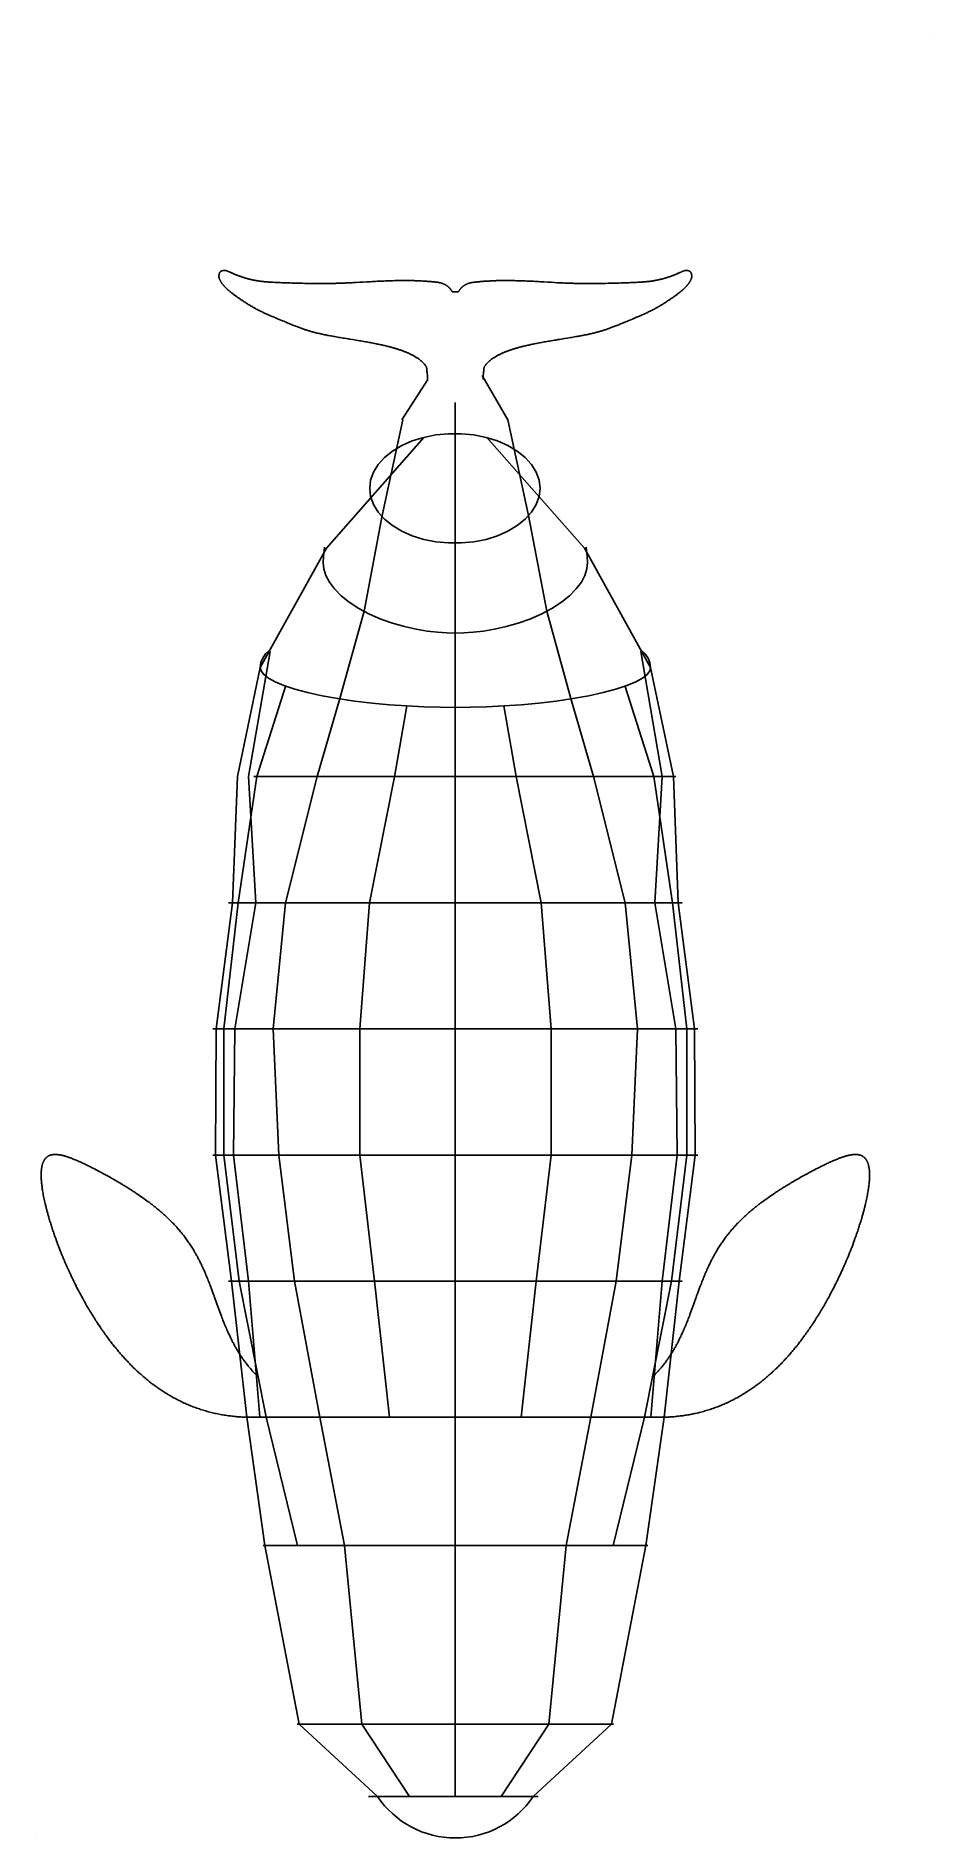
# Model space of a CAD drawing. Header units: inches. Extents: x 0 to 171, y -1 to 342.
import ezdxf

# ---------------------------------------------------------------- set-up
doc = ezdxf.new("R2010")
doc.units = ezdxf.units.IN
doc.header["$MEASUREMENT"] = 0
for name, color, linetype in [('A', 134, 'Continuous'), ('B', 252, 'Continuous'), ('C', 190, 'Continuous'), ('D', 22, 'Continuous'), ('E', 2, 'Continuous'), ('F', 32, 'Continuous')]:
    doc.layers.add(name, color=color, linetype=linetype)

# ---------------------------------------------------------------- blocks, each defined once
blk = doc.blocks.new('Group#2')
at = {"layer": 'C'}
for p, q in [((2.9, 145.97, 4.44), (6.97, 169.75, 11.62)), ((4.25, 121.97), (2.9, 145.97, 4.44)), ((0.28, 97.97), (4.25, 121.97)), ((0, 73.97, 0.8), (0.28, 97.97)), ((2.9, 49.97, 5.49), (0, 73.97, 0.8)), ((5.05, 24.1, 12.25), (2.9, 49.97, 5.49))]:
    blk.add_line(p, q, dxfattribs=at)
blk = doc.blocks.new('Group#5')
for p, q in [((170.93, 342.23, 140.12), (170.93, 342.23, 140.24)), ((0, 0, 0.12), (0, 0))]:
    blk.add_line(p, q)
blk = doc.blocks.new('Group#7')
at = {"layer": 'C'}
for p, q in [((6.25, 180.28, 3.44), (11.79, 197.59, 7.63)), ((2.71, 156.28, 0.33), (6.25, 180.28, 3.44)), ((0, 132.28), (2.71, 156.28, 0.33)), ((0, 108.28), (0, 132.28)), ((2.93, 84.28, 3.33), (0, 108.28)), ((8.05, 58.4, 12.73), (2.93, 84.28, 3.33)), ((14.02, 33.95, 24.41), (8.05, 58.4, 12.73))]:
    blk.add_line(p, q, dxfattribs=at)
blk = doc.blocks.new('Group#9')
at = {"layer": 'C'}
for p, q in [((6.64, 121.87, 0.23), (9, 135.33)), ((1.9, 97.87, 4.37), (6.64, 121.87, 0.23)), ((0, 73.88, 4.79), (1.9, 97.87, 4.37)), ((0, 49.88, 4.79), (0, 73.88, 4.79)), ((2.84, 25.88, 6.84), (0, 49.88, 4.79)), ((5.69, 0, 8.39), (2.84, 25.88, 6.84))]:
    blk.add_line(p, q, dxfattribs=at)
blk = doc.blocks.new('Group#3')
at = {"layer": 'C'}
for p, q in [((2.37, 121.88, 0.23), (0, 135.33)), ((7.11, 97.87, 4.37), (2.37, 121.88, 0.23)), ((9, 73.87, 4.79), (7.11, 97.87, 4.37)), ((9, 49.87, 4.79), (9, 73.87, 4.79)), ((6.17, 25.87, 6.84), (9, 49.87, 4.79)), ((3.31, 0, 8.39), (6.17, 25.87, 6.84))]:
    blk.add_line(p, q, dxfattribs=at)
blk = doc.blocks.new('Group#11')
at = {"layer": 'C'}
for p, q in [((15.01, 180.28, 3.44), (9.48, 197.59, 7.63)), ((18.55, 156.28, 0.33), (15.01, 180.28, 3.44)), ((21.26, 132.28), (18.55, 156.28, 0.33)), ((21.26, 108.28), (21.26, 132.28)), ((18.33, 84.28, 3.33), (21.26, 108.28)), ((13.21, 58.4, 12.73), (18.33, 84.28, 3.33)), ((7.24, 33.95, 24.41), (13.21, 58.4, 12.73))]:
    blk.add_line(p, q, dxfattribs=at)
blk = doc.blocks.new('Group#13')
at = {"layer": 'C'}
for p, q in [((4.07, 145.97, 4.44), (0, 169.75, 11.62)), ((2.71, 121.97), (4.07, 145.97, 4.44)), ((6.68, 97.97), (2.71, 121.97)), ((6.97, 73.97, 0.8), (6.68, 97.97)), ((4.07, 49.97, 5.49), (6.97, 73.97, 0.8)), ((1.91, 24.1, 12.25), (4.07, 49.97, 5.49))]:
    blk.add_line(p, q, dxfattribs=at)
blk = doc.blocks.new('Group#14')
at = {"layer": 'F', "color": 7}
for p, q in [((32.84, 47.94, 0.54), (33.07, 48.05, 0.51)), ((33.07, 48.05, 0.51), (33.3, 48.16, 0.48)), ((33.3, 48.16, 0.48), (33.53, 48.27, 0.46)), ((33.53, 48.27, 0.46), (33.76, 48.37, 0.43)), ((33.76, 48.37, 0.43), (33.99, 48.48, 0.4)), ((33.99, 48.48, 0.4), (34.22, 48.58, 0.37)), ((34.22, 48.58, 0.37), (34.45, 48.69, 0.35)), ((34.45, 48.69, 0.35), (34.68, 48.79, 0.32)), ((34.68, 48.79, 0.32), (34.85, 48.86, 0.3)), ((34.85, 48.86, 0.3), (35.02, 48.94, 0.28)), ((35.02, 48.94, 0.28), (35.2, 49.01, 0.26)), ((35.2, 49.01, 0.26), (35.37, 49.08, 0.24)), ((35.37, 49.08, 0.24), (35.54, 49.15, 0.22)), ((35.54, 49.15, 0.22), (35.72, 49.22, 0.21)), ((35.72, 49.22, 0.21), (35.89, 49.29, 0.19)), ((35.89, 49.29, 0.19), (36.07, 49.35, 0.17)), ((36.07, 49.35, 0.17), (36.2, 49.4, 0.16)), ((36.2, 49.4, 0.16), (36.33, 49.45, 0.15)), ((36.33, 49.45, 0.15), (36.46, 49.49, 0.14)), ((36.46, 49.49, 0.14), (36.6, 49.54, 0.12)), ((36.6, 49.54, 0.12), (36.73, 49.58, 0.11)), ((36.73, 49.58, 0.11), (36.86, 49.62, 0.1)), ((36.86, 49.62, 0.1), (37, 49.66, 0.09)), ((37, 49.66, 0.09), (37.13, 49.7, 0.08)), ((37.13, 49.7, 0.08), (37.25, 49.73, 0.07)), ((37.25, 49.73, 0.07), (37.36, 49.77, 0.06)), ((37.36, 49.77, 0.06), (37.47, 49.79, 0.06)), ((37.47, 49.79, 0.06), (37.58, 49.82, 0.05)), ((37.58, 49.82, 0.05), (37.7, 49.85, 0.04)), ((37.7, 49.85, 0.04), (37.81, 49.87, 0.04)), ((37.81, 49.87, 0.04), (37.93, 49.9, 0.03)), ((37.93, 49.9, 0.03), (38.04, 49.92, 0.02)), ((38.04, 49.92, 0.02), (38.13, 49.93, 0.02)), ((38.13, 49.93, 0.02), (38.22, 49.95, 0.02)), ((38.22, 49.95, 0.02), (38.3, 49.96, 0.01)), ((38.3, 49.96, 0.01), (38.39, 49.97, 0.01)), ((38.39, 49.97, 0.01), (38.48, 49.98, 0.01)), ((38.48, 49.98, 0.01), (38.57, 49.99, 0.01)), ((38.57, 49.99, 0.01), (38.66, 50, 0)), ((38.66, 50, 0), (38.75, 50, 0)), ((38.75, 50, 0), (38.83, 50.01, 0)), ((38.83, 50.01, 0), (38.91, 50.01, 0)), ((38.91, 50.01, 0), (38.99, 50.01)), ((38.99, 50.01), (39.06, 50.01, 0)), ((39.06, 50.01, 0), (39.14, 50.01, 0)), ((39.14, 50.01, 0), (39.22, 50, 0)), ((39.22, 50, 0), (39.3, 50, 0)), ((39.3, 50, 0), (39.38, 49.99, 0.01)), ((39.38, 49.99, 0.01), (39.45, 49.98, 0.01)), ((39.45, 49.98, 0.01), (39.52, 49.97, 0.01)), ((39.52, 49.97, 0.01), (39.59, 49.96, 0.01)), ((39.59, 49.96, 0.01), (39.66, 49.94, 0.02)), ((39.66, 49.94, 0.02), (39.73, 49.93, 0.02)), ((39.73, 49.93, 0.02), (39.8, 49.91, 0.03)), ((39.8, 49.91, 0.03), (39.87, 49.89, 0.03)), ((39.87, 49.89, 0.03), (39.94, 49.87, 0.04)), ((39.94, 49.87, 0.04), (39.99, 49.85, 0.04)), ((39.99, 49.85, 0.04), (40.04, 49.83, 0.05)), ((40.04, 49.83, 0.05), (40.1, 49.81, 0.05)), ((40.1, 49.81, 0.05), (40.15, 49.78, 0.06)), ((40.15, 49.78, 0.06), (40.2, 49.76, 0.07)), ((40.2, 49.76, 0.07), (40.25, 49.73, 0.07)), ((40.25, 49.73, 0.07), (40.3, 49.71, 0.08)), ((40.3, 49.71, 0.08), (40.35, 49.68, 0.09)), ((40.35, 49.68, 0.09), (40.39, 49.65, 0.09)), ((40.39, 49.65, 0.09), (40.44, 49.62, 0.1)), ((40.44, 49.62, 0.1), (40.49, 49.58, 0.11)), ((40.49, 49.58, 0.11), (40.53, 49.55, 0.12)), ((40.53, 49.55, 0.12), (40.57, 49.52, 0.13)), ((40.57, 49.52, 0.13), (40.62, 49.48, 0.14)), ((40.62, 49.48, 0.14), (40.66, 49.44, 0.15)), ((40.66, 49.44, 0.15), (40.7, 49.4, 0.16)), ((40.7, 49.4, 0.16), (40.73, 49.38, 0.17)), ((40.73, 49.38, 0.17), (40.75, 49.35, 0.17)), ((40.75, 49.35, 0.17), (40.78, 49.32, 0.18)), ((40.78, 49.32, 0.18), (40.8, 49.3, 0.19)), ((40.8, 49.3, 0.19), (40.83, 49.27, 0.19)), ((40.83, 49.27, 0.19), (40.85, 49.24, 0.2)), ((40.85, 49.24, 0.2), (40.88, 49.21, 0.21)), ((40.88, 49.21, 0.21), (40.9, 49.18, 0.22)), ((40.9, 49.18, 0.22), (40.92, 49.15, 0.22)), ((40.92, 49.15, 0.22), (40.95, 49.12, 0.23)), ((40.95, 49.12, 0.23), (40.97, 49.09, 0.24)), ((40.97, 49.09, 0.24), (40.99, 49.06, 0.25)), ((40.99, 49.06, 0.25), (41.01, 49.03, 0.26)), ((41.01, 49.03, 0.26), (41.03, 49, 0.26)), ((41.03, 49, 0.26), (41.05, 48.97, 0.27)), ((41.05, 48.97, 0.27), (41.07, 48.94, 0.28)), ((41.07, 48.94, 0.28), (41.1, 48.88, 0.3)), ((41.1, 48.88, 0.3), (41.14, 48.81, 0.31)), ((41.14, 48.81, 0.31), (41.17, 48.75, 0.33)), ((41.17, 48.75, 0.33), (41.2, 48.69, 0.35)), ((41.2, 48.69, 0.35), (41.23, 48.62, 0.36)), ((41.23, 48.62, 0.36), (41.26, 48.56, 0.38)), ((41.26, 48.56, 0.38), (41.29, 48.5, 0.4)), ((41.29, 48.5, 0.4), (41.31, 48.43, 0.41)), ((41.31, 48.43, 0.41), (41.34, 48.35, 0.43)), ((41.34, 48.35, 0.43), (41.37, 48.27, 0.46)), ((41.37, 48.27, 0.46), (41.39, 48.18, 0.48)), ((41.39, 48.18, 0.48), (41.42, 48.1, 0.5)), ((41.42, 48.1, 0.5), (41.44, 48.02, 0.52)), ((41.44, 48.02, 0.52), (41.46, 47.94, 0.54)), ((26.45, 44.45, 1.45), (26.69, 44.59, 1.42)), ((26.69, 44.59, 1.42), (26.93, 44.74, 1.38)), ((26.93, 44.74, 1.38), (27.18, 44.88, 1.34)), ((27.18, 44.88, 1.34), (27.43, 45.03, 1.3)), ((27.43, 45.03, 1.3), (27.67, 45.17, 1.27)), ((27.67, 45.17, 1.27), (27.92, 45.31, 1.23)), ((27.92, 45.31, 1.23), (28.16, 45.45, 1.19)), ((28.16, 45.45, 1.19), (28.41, 45.59, 1.15)), ((28.41, 45.59, 1.15), (28.66, 45.73, 1.12)), ((28.66, 45.73, 1.12), (28.91, 45.87, 1.08)), ((28.91, 45.87, 1.08), (29.16, 46.01, 1.05)), ((29.16, 46.01, 1.05), (29.41, 46.15, 1.01)), ((29.41, 46.15, 1.01), (29.66, 46.28, 0.97)), ((29.66, 46.28, 0.97), (29.91, 46.42, 0.94)), ((29.91, 46.42, 0.94), (30.16, 46.55, 0.9)), ((30.16, 46.55, 0.9), (30.49, 46.73, 0.86)), ((30.49, 46.73, 0.86), (30.82, 46.91, 0.81)), ((30.82, 46.91, 0.81), (31.16, 47.08, 0.76)), ((31.16, 47.08, 0.76), (31.49, 47.26, 0.72)), ((31.49, 47.26, 0.72), (31.83, 47.43, 0.67)), ((31.83, 47.43, 0.67), (32.17, 47.6, 0.63)), ((32.17, 47.6, 0.63), (32.5, 47.77, 0.59)), ((32.5, 47.77, 0.59), (32.84, 47.94, 0.54)), ((41.46, 47.94, 0.54), (41.48, 47.85, 0.56)), ((41.48, 47.85, 0.56), (41.5, 47.77, 0.59)), ((41.5, 47.77, 0.59), (41.52, 47.66, 0.61)), ((41.52, 47.66, 0.61), (41.54, 47.56, 0.64)), ((41.54, 47.56, 0.64), (41.56, 47.46, 0.67)), ((41.56, 47.46, 0.67), (41.57, 47.35, 0.69)), ((41.57, 47.35, 0.69), (41.59, 47.25, 0.72)), ((41.58, 44.72, 1.38), (41.57, 44.55, 1.43)), ((41.6, 44.89, 1.34), (41.58, 44.72, 1.38)), ((41.59, 47.25, 0.72), (41.6, 47.14, 0.75)), ((41.6, 47.14, 0.75), (41.61, 47.04, 0.78)), ((41.61, 45.06, 1.29), (41.6, 44.89, 1.34)), ((41.61, 47.04, 0.78), (41.62, 46.93, 0.8)), ((41.62, 45.22, 1.25), (41.61, 45.06, 1.29)), ((41.62, 46.93, 0.8), (41.63, 46.8, 0.84)), ((41.63, 45.39, 1.21), (41.62, 45.22, 1.25)), ((41.63, 46.8, 0.84), (41.64, 46.67, 0.87)), ((41.64, 45.56, 1.16), (41.63, 45.39, 1.21)), ((41.64, 46.67, 0.87), (41.64, 46.54, 0.91)), ((41.64, 46.54, 0.91), (41.65, 46.41, 0.94)), ((41.65, 45.89, 1.08), (41.64, 45.73, 1.12)), ((41.64, 45.73, 1.12), (41.64, 45.56, 1.16)), ((41.65, 46.41, 0.94), (41.65, 46.28, 0.97)), ((41.65, 46.28, 0.97), (41.65, 46.15, 1.01)), ((41.65, 46.15, 1.01), (41.65, 46.02, 1.04)), ((41.65, 46.02, 1.04), (41.65, 45.89, 1.08)), ((21.27, 41.02, 2.35), (21.54, 41.22, 2.3)), ((21.54, 41.22, 2.3), (21.8, 41.41, 2.25)), ((21.8, 41.41, 2.25), (22.07, 41.6, 2.2)), ((22.07, 41.6, 2.2), (22.32, 41.78, 2.15)), ((22.32, 41.78, 2.15), (22.34, 41.8, 2.15)), ((22.34, 41.8, 2.15), (22.61, 41.98, 2.1)), ((22.61, 41.98, 2.1), (22.88, 42.17, 2.05)), ((22.88, 42.17, 2.05), (22.92, 42.2, 2.04)), ((22.92, 42.2, 2.04), (23.15, 42.36, 2)), ((23.15, 42.36, 2), (23.43, 42.54, 1.95)), ((23.43, 42.54, 1.95), (23.6, 42.65, 1.92)), ((23.6, 42.65, 1.92), (23.77, 42.77, 1.89)), ((23.77, 42.77, 1.89), (23.94, 42.88, 1.86)), ((23.94, 42.88, 1.86), (24.11, 42.99, 1.83)), ((24.11, 42.99, 1.83), (24.28, 43.1, 1.8)), ((24.28, 43.1, 1.8), (24.46, 43.21, 1.78)), ((24.46, 43.21, 1.78), (24.63, 43.33, 1.75)), ((24.63, 43.33, 1.75), (24.8, 43.44, 1.72)), ((24.8, 43.44, 1.72), (24.98, 43.55, 1.69)), ((24.98, 43.55, 1.69), (25.15, 43.66, 1.66)), ((25.15, 43.66, 1.66), (25.32, 43.76, 1.63)), ((25.32, 43.76, 1.63), (25.5, 43.87, 1.6)), ((25.5, 43.87, 1.6), (25.67, 43.98, 1.58)), ((25.67, 43.98, 1.58), (25.85, 44.09, 1.55)), ((25.85, 44.09, 1.55), (26.03, 44.19, 1.52)), ((26.03, 44.19, 1.52), (26.2, 44.3, 1.49)), ((26.2, 44.3, 1.49), (26.45, 44.45, 1.45)), ((41.02, 41.22, 2.3), (40.96, 40.95, 2.37)), ((41.08, 41.5, 2.23), (41.02, 41.22, 2.3)), ((41.13, 41.77, 2.15), (41.08, 41.5, 2.23)), ((41.19, 42.04, 2.08), (41.13, 41.77, 2.15)), ((41.24, 42.31, 2.01), (41.19, 42.04, 2.08)), ((41.29, 42.59, 1.94), (41.24, 42.31, 2.01)), ((41.34, 42.86, 1.87), (41.29, 42.59, 1.94)), ((41.37, 43.07, 1.81), (41.34, 42.86, 1.87)), ((41.41, 43.28, 1.76), (41.37, 43.07, 1.81)), ((41.44, 43.5, 1.7), (41.41, 43.28, 1.76)), ((41.47, 43.71, 1.65), (41.44, 43.5, 1.7)), ((41.5, 43.92, 1.59), (41.47, 43.71, 1.65)), ((41.52, 44.13, 1.54), (41.5, 43.92, 1.59)), ((41.55, 44.34, 1.48), (41.52, 44.13, 1.54)), ((41.57, 44.55, 1.43), (41.55, 44.34, 1.48)), ((17.33, 37.71, 3.21), (17.47, 37.84, 3.18)), ((17.47, 37.84, 3.18), (17.6, 37.96, 3.15)), ((17.6, 37.96, 3.15), (17.74, 38.09, 3.11)), ((17.74, 38.09, 3.11), (17.87, 38.22, 3.08)), ((17.87, 38.22, 3.08), (18.01, 38.34, 3.05)), ((18.01, 38.34, 3.05), (18.14, 38.47, 3.02)), ((18.14, 38.47, 3.02), (18.28, 38.59, 2.98)), ((18.28, 38.59, 2.98), (18.42, 38.72, 2.95)), ((18.42, 38.72, 2.95), (18.56, 38.84, 2.92)), ((18.56, 38.84, 2.92), (18.7, 38.96, 2.89)), ((18.7, 38.96, 2.89), (18.84, 39.08, 2.86)), ((18.84, 39.08, 2.86), (18.98, 39.21, 2.82)), ((18.98, 39.21, 2.82), (19.12, 39.32, 2.79)), ((19.12, 39.32, 2.79), (19.26, 39.44, 2.76)), ((19.26, 39.44, 2.76), (19.4, 39.56, 2.73)), ((19.4, 39.56, 2.73), (19.54, 39.67, 2.7)), ((19.54, 39.67, 2.7), (19.68, 39.79, 2.67)), ((19.68, 39.79, 2.67), (19.82, 39.91, 2.64)), ((19.82, 39.91, 2.64), (19.97, 40.02, 2.61)), ((19.97, 40.02, 2.61), (20.11, 40.13, 2.58)), ((20.11, 40.13, 2.58), (20.25, 40.25, 2.55)), ((20.25, 40.25, 2.55), (20.4, 40.36, 2.52)), ((20.4, 40.36, 2.52), (20.54, 40.47, 2.49)), ((20.54, 40.47, 2.49), (20.69, 40.58, 2.46)), ((20.69, 40.58, 2.46), (20.83, 40.7, 2.43)), ((20.83, 40.7, 2.43), (20.98, 40.81, 2.41)), ((20.98, 40.81, 2.41), (21.12, 40.92, 2.38)), ((21.12, 40.92, 2.38), (21.27, 41.02, 2.35)), ((40.11, 37.72, 3.21), (40.04, 37.5, 3.27)), ((40.17, 37.94, 3.15), (40.11, 37.72, 3.21)), ((40.22, 38.11, 3.11), (40.17, 37.94, 3.15)), ((40.27, 38.28, 3.06), (40.22, 38.11, 3.11)), ((40.32, 38.45, 3.02), (40.27, 38.28, 3.06)), ((40.37, 38.62, 2.98), (40.32, 38.45, 3.02)), ((40.41, 38.79, 2.93), (40.37, 38.62, 2.98)), ((40.46, 38.97, 2.89), (40.41, 38.79, 2.93)), ((40.51, 39.14, 2.84), (40.46, 38.97, 2.89)), ((40.55, 39.31, 2.8), (40.51, 39.14, 2.84)), ((40.6, 39.48, 2.75), (40.55, 39.31, 2.8)), ((40.64, 39.65, 2.71), (40.6, 39.48, 2.75)), ((40.68, 39.82, 2.66), (40.64, 39.65, 2.71)), ((40.73, 39.99, 2.62), (40.68, 39.82, 2.66)), ((40.77, 40.16, 2.57), (40.73, 39.99, 2.62)), ((40.81, 40.34, 2.53), (40.77, 40.16, 2.57)), ((40.85, 40.51, 2.48), (40.81, 40.34, 2.53)), ((40.89, 40.68, 2.44), (40.85, 40.51, 2.48)), ((40.96, 40.95, 2.37), (40.89, 40.68, 2.44)), ((14.25, 34.21, 4.13), (14.38, 34.39, 4.08)), ((14.38, 34.39, 4.08), (14.52, 34.57, 4.03)), ((14.52, 34.57, 4.03), (14.67, 34.76, 3.99)), ((14.67, 34.76, 3.99), (14.81, 34.94, 3.94)), ((14.81, 34.94, 3.94), (14.95, 35.12, 3.89)), ((14.95, 35.12, 3.89), (15.1, 35.29, 3.85)), ((15.1, 35.29, 3.85), (15.25, 35.47, 3.8)), ((15.25, 35.47, 3.8), (15.4, 35.65, 3.75)), ((15.4, 35.65, 3.75), (15.55, 35.82, 3.71)), ((15.55, 35.82, 3.71), (15.7, 36, 3.66)), ((15.7, 36, 3.66), (15.86, 36.17, 3.62)), ((15.86, 36.17, 3.62), (16.01, 36.34, 3.57)), ((16.01, 36.34, 3.57), (16.17, 36.51, 3.53)), ((16.17, 36.51, 3.53), (16.33, 36.68, 3.48)), ((16.33, 36.68, 3.48), (16.48, 36.85, 3.44)), ((16.48, 36.85, 3.44), (16.65, 37.02, 3.39)), ((16.65, 37.02, 3.39), (16.81, 37.19, 3.35)), ((16.81, 37.19, 3.35), (16.94, 37.32, 3.32)), ((16.94, 37.32, 3.32), (17.07, 37.45, 3.28)), ((17.07, 37.45, 3.28), (17.2, 37.58, 3.25)), ((17.2, 37.58, 3.25), (17.33, 37.71, 3.21)), ((39.02, 34.38, 4.08), (38.88, 34, 4.18)), ((39.1, 34.6, 4.03), (39.02, 34.38, 4.08)), ((39.17, 34.82, 3.97), (39.1, 34.6, 4.03)), ((39.25, 35.05, 3.91), (39.17, 34.82, 3.97)), ((39.33, 35.27, 3.85), (39.25, 35.05, 3.91)), ((39.4, 35.49, 3.79), (39.33, 35.27, 3.85)), ((39.47, 35.71, 3.74), (39.4, 35.49, 3.79)), ((39.55, 35.93, 3.68), (39.47, 35.71, 3.74)), ((39.62, 36.16, 3.62), (39.55, 35.93, 3.68)), ((39.69, 36.38, 3.56), (39.62, 36.16, 3.62)), ((39.76, 36.6, 3.5), (39.69, 36.38, 3.56)), ((39.83, 36.82, 3.45), (39.76, 36.6, 3.5)), ((39.9, 37.05, 3.39), (39.83, 36.82, 3.45)), ((39.97, 37.27, 3.33), (39.9, 37.05, 3.39)), ((40.04, 37.5, 3.27), (39.97, 37.27, 3.33)), ((12.06, 30.81, 5.02), (12.14, 30.96, 4.98)), ((12.14, 30.96, 4.98), (12.22, 31.1, 4.94)), ((12.22, 31.1, 4.94), (12.31, 31.25, 4.9)), ((12.31, 31.25, 4.9), (12.39, 31.39, 4.86)), ((12.39, 31.39, 4.86), (12.5, 31.59, 4.81)), ((12.5, 31.59, 4.81), (12.62, 31.78, 4.76)), ((12.62, 31.78, 4.76), (12.73, 31.97, 4.71)), ((12.73, 31.97, 4.71), (12.85, 32.16, 4.66)), ((12.85, 32.16, 4.66), (12.97, 32.35, 4.61)), ((12.97, 32.35, 4.61), (13.09, 32.54, 4.56)), ((13.09, 32.54, 4.56), (13.21, 32.73, 4.51)), ((13.21, 32.73, 4.51), (13.34, 32.92, 4.47)), ((13.34, 32.92, 4.47), (13.46, 33.11, 4.42)), ((13.46, 33.11, 4.42), (13.59, 33.29, 4.37)), ((13.59, 33.29, 4.37), (13.72, 33.48, 4.32)), ((13.72, 33.48, 4.32), (13.85, 33.66, 4.27)), ((13.85, 33.66, 4.27), (13.98, 33.85, 4.22)), ((13.98, 33.85, 4.22), (14.11, 34.03, 4.18)), ((14.11, 34.03, 4.18), (14.25, 34.21, 4.13)), ((37.71, 30.93, 4.98), (37.55, 30.55, 5.08)), ((37.86, 31.31, 4.89), (37.71, 30.93, 4.98)), ((38.01, 31.69, 4.79), (37.86, 31.31, 4.89)), ((38.16, 32.08, 4.69), (38.01, 31.69, 4.79)), ((38.31, 32.46, 4.59), (38.16, 32.08, 4.69)), ((38.45, 32.84, 4.49), (38.31, 32.46, 4.59)), ((38.6, 33.23, 4.39), (38.45, 32.84, 4.49)), ((38.74, 33.61, 4.29), (38.6, 33.23, 4.39)), ((38.88, 34, 4.18), (38.74, 33.61, 4.29)), ((10.38, 27.34, 5.92), (10.49, 27.59, 5.86)), ((10.49, 27.59, 5.86), (10.59, 27.83, 5.8)), ((10.59, 27.83, 5.8), (10.7, 28.07, 5.73)), ((10.7, 28.07, 5.73), (10.81, 28.32, 5.67)), ((10.81, 28.32, 5.67), (10.92, 28.56, 5.6)), ((10.92, 28.56, 5.6), (11.04, 28.8, 5.54)), ((11.04, 28.8, 5.54), (11.15, 29.04, 5.48)), ((11.15, 29.04, 5.48), (11.22, 29.19, 5.44)), ((11.22, 29.19, 5.44), (11.3, 29.34, 5.4)), ((11.3, 29.34, 5.4), (11.37, 29.49, 5.36)), ((11.37, 29.49, 5.36), (11.44, 29.64, 5.32)), ((11.44, 29.64, 5.32), (11.52, 29.79, 5.28)), ((11.52, 29.79, 5.28), (11.59, 29.94, 5.25)), ((11.59, 29.94, 5.25), (11.67, 30.08, 5.21)), ((11.67, 30.08, 5.21), (11.75, 30.23, 5.17)), ((11.75, 30.23, 5.17), (11.82, 30.38, 5.13)), ((11.82, 30.38, 5.13), (11.9, 30.52, 5.09)), ((11.9, 30.52, 5.09), (11.98, 30.67, 5.05)), ((11.98, 30.67, 5.05), (12.06, 30.81, 5.02)), ((36.25, 27.59, 5.86), (36.09, 27.23, 5.95)), ((36.41, 27.94, 5.77), (36.25, 27.59, 5.86)), ((36.57, 28.29, 5.68), (36.41, 27.94, 5.77)), ((36.74, 28.67, 5.58), (36.57, 28.29, 5.68)), ((36.91, 29.04, 5.48), (36.74, 28.67, 5.58)), ((37.07, 29.42, 5.38), (36.91, 29.04, 5.48)), ((37.23, 29.8, 5.28), (37.07, 29.42, 5.38)), ((37.39, 30.17, 5.18), (37.23, 29.8, 5.28)), ((37.55, 30.55, 5.08), (37.39, 30.17, 5.18)), ((9.03, 23.89, 6.83), (9.23, 24.42, 6.69)), ((9.23, 24.42, 6.69), (9.43, 24.95, 6.55)), ((9.43, 24.95, 6.55), (9.53, 25.22, 6.48)), ((9.53, 25.22, 6.48), (9.63, 25.49, 6.41)), ((9.63, 25.49, 6.41), (9.74, 25.76, 6.34)), ((9.74, 25.76, 6.34), (9.84, 26.03, 6.27)), ((9.84, 26.03, 6.27), (9.95, 26.29, 6.2)), ((9.95, 26.29, 6.2), (10.06, 26.56, 6.13)), ((10.06, 26.56, 6.13), (10.17, 26.83, 6.06)), ((10.17, 26.83, 6.06), (10.28, 27.09, 5.99)), ((10.28, 27.09, 5.99), (10.38, 27.34, 5.92)), ((34.54, 24.1, 6.77), (34.36, 23.76, 6.86)), ((34.72, 24.45, 6.68), (34.54, 24.1, 6.77)), ((34.9, 24.79, 6.59), (34.72, 24.45, 6.68)), ((35.07, 25.14, 6.5), (34.9, 24.79, 6.59)), ((35.25, 25.49, 6.41), (35.07, 25.14, 6.5)), ((35.42, 25.83, 6.32), (35.25, 25.49, 6.41)), ((35.59, 26.18, 6.23), (35.42, 25.83, 6.32)), ((35.63, 26.26, 6.21), (35.59, 26.18, 6.23)), ((35.76, 26.53, 6.14), (35.63, 26.26, 6.21)), ((35.92, 26.88, 6.04), (35.76, 26.53, 6.14)), ((35.94, 26.92, 6.03), (35.92, 26.88, 6.04)), ((36.09, 27.23, 5.95), (35.94, 26.92, 6.03)), ((7.83, 20.56, 7.69), (8.02, 21.08, 7.56)), ((8.02, 21.08, 7.56), (8.2, 21.59, 7.43)), ((8.2, 21.59, 7.43), (8.27, 21.77, 7.38)), ((8.27, 21.77, 7.38), (8.58, 22.64, 7.15)), ((8.58, 22.64, 7.15), (8.64, 22.82, 7.1)), ((8.64, 22.82, 7.1), (8.74, 23.09, 7.04)), ((8.74, 23.09, 7.04), (8.84, 23.35, 6.97)), ((8.84, 23.35, 6.97), (9.03, 23.89, 6.83)), ((32.62, 20.64, 7.68), (32.47, 20.38, 7.74)), ((32.78, 20.9, 7.61), (32.62, 20.64, 7.68)), ((32.93, 21.16, 7.54), (32.78, 20.9, 7.61)), ((33.08, 21.42, 7.47), (32.93, 21.16, 7.54)), ((33.23, 21.68, 7.4), (33.08, 21.42, 7.47)), ((33.37, 21.94, 7.33), (33.23, 21.68, 7.4)), ((33.52, 22.2, 7.27), (33.37, 21.94, 7.33)), ((33.67, 22.47, 7.2), (33.52, 22.2, 7.27)), ((33.81, 22.73, 7.13), (33.67, 22.47, 7.2)), ((34, 23.07, 7.04), (33.81, 22.73, 7.13)), ((34.18, 23.41, 6.95), (34, 23.07, 7.04)), ((34.36, 23.76, 6.86), (34.18, 23.41, 6.95)), ((6.5, 17.13, 8.59), (6.61, 17.39, 8.52)), ((6.61, 17.39, 8.52), (6.72, 17.65, 8.45)), ((6.72, 17.65, 8.45), (6.82, 17.92, 8.38)), ((6.82, 17.92, 8.38), (6.93, 18.19, 8.32)), ((6.93, 18.19, 8.32), (7.04, 18.46, 8.24)), ((7.04, 18.46, 8.24), (7.14, 18.73, 8.17)), ((7.14, 18.73, 8.17), (7.25, 18.99, 8.1)), ((7.25, 18.99, 8.1), (7.35, 19.26, 8.03)), ((7.35, 19.26, 8.03), (7.45, 19.53, 7.96)), ((7.45, 19.53, 7.96), (7.64, 20.05, 7.83)), ((7.64, 20.05, 7.83), (7.83, 20.56, 7.69)), ((30.5, 17.27, 8.55), (30.35, 17.06, 8.61)), ((30.64, 17.49, 8.5), (30.5, 17.27, 8.55)), ((30.79, 17.71, 8.44), (30.64, 17.49, 8.5)), ((30.93, 17.93, 8.38), (30.79, 17.71, 8.44)), ((31.08, 18.14, 8.33), (30.93, 17.93, 8.38)), ((31.22, 18.36, 8.27), (31.08, 18.14, 8.33)), ((31.36, 18.58, 8.21), (31.22, 18.36, 8.27)), ((31.52, 18.84, 8.15), (31.36, 18.58, 8.21)), ((31.68, 19.09, 8.08), (31.52, 18.84, 8.15)), ((31.84, 19.35, 8.01), (31.68, 19.09, 8.08)), ((32, 19.61, 7.95), (31.84, 19.35, 8.01)), ((32.16, 19.86, 7.88), (32, 19.61, 7.95)), ((32.31, 20.12, 7.81), (32.16, 19.86, 7.88)), ((32.47, 20.38, 7.74), (32.31, 20.12, 7.81)), ((4.85, 13.69, 9.49), (4.92, 13.83, 9.46)), ((4.92, 13.83, 9.46), (5, 13.96, 9.42)), ((5, 13.96, 9.42), (5.07, 14.1, 9.38)), ((5.07, 14.1, 9.38), (5.14, 14.24, 9.35)), ((5.14, 14.24, 9.35), (5.22, 14.37, 9.31)), ((5.22, 14.37, 9.31), (5.29, 14.51, 9.28)), ((5.29, 14.51, 9.28), (5.36, 14.65, 9.24)), ((5.36, 14.65, 9.24), (5.43, 14.79, 9.2)), ((5.43, 14.79, 9.2), (5.5, 14.93, 9.17)), ((5.5, 14.93, 9.17), (5.56, 15.07, 9.13)), ((5.56, 15.07, 9.13), (5.63, 15.21, 9.09)), ((5.63, 15.21, 9.09), (5.7, 15.35, 9.06)), ((5.7, 15.35, 9.06), (5.82, 15.6, 8.99)), ((5.82, 15.6, 8.99), (5.94, 15.85, 8.93)), ((5.94, 15.85, 8.93), (6.05, 16.11, 8.86)), ((6.05, 16.11, 8.86), (6.17, 16.36, 8.79)), ((6.17, 16.36, 8.79), (6.28, 16.62, 8.73)), ((6.28, 16.62, 8.73), (6.39, 16.87, 8.66)), ((6.39, 16.87, 8.66), (6.5, 17.13, 8.59)), ((27.97, 13.81, 9.46), (27.82, 13.62, 9.51)), ((28.11, 14, 9.41), (27.97, 13.81, 9.46)), ((28.26, 14.19, 9.36), (28.11, 14, 9.41)), ((28.41, 14.37, 9.31), (28.26, 14.19, 9.36)), ((28.55, 14.56, 9.26), (28.41, 14.37, 9.31)), ((28.7, 14.75, 9.21), (28.55, 14.56, 9.26)), ((28.84, 14.94, 9.16), (28.7, 14.75, 9.21)), ((28.98, 15.14, 9.11), (28.84, 14.94, 9.16)), ((29.14, 15.35, 9.06), (28.98, 15.14, 9.11)), ((29.29, 15.56, 9), (29.14, 15.35, 9.06)), ((29.45, 15.77, 8.95), (29.29, 15.56, 9)), ((29.6, 15.98, 8.89), (29.45, 15.77, 8.95)), ((29.75, 16.2, 8.84), (29.6, 15.98, 8.89)), ((29.9, 16.41, 8.78), (29.75, 16.2, 8.84)), ((30.05, 16.62, 8.72), (29.9, 16.41, 8.78)), ((30.2, 16.84, 8.67), (30.05, 16.62, 8.72)), ((30.35, 17.06, 8.61), (30.2, 16.84, 8.67)), ((2.59, 10.21, 10.4), (2.72, 10.38, 10.36)), ((2.72, 10.38, 10.36), (2.84, 10.54, 10.31)), ((2.84, 10.54, 10.31), (2.96, 10.7, 10.27)), ((2.96, 10.7, 10.27), (3.08, 10.86, 10.23)), ((3.08, 10.86, 10.23), (3.18, 11, 10.19)), ((3.18, 11, 10.19), (3.27, 11.14, 10.16)), ((3.27, 11.14, 10.16), (3.37, 11.28, 10.12)), ((3.37, 11.28, 10.12), (3.47, 11.42, 10.08)), ((3.47, 11.42, 10.08), (3.56, 11.56, 10.05)), ((3.56, 11.56, 10.05), (3.66, 11.7, 10.01)), ((3.66, 11.7, 10.01), (3.75, 11.85, 9.97)), ((3.75, 11.85, 9.97), (3.84, 11.99, 9.94)), ((3.84, 11.99, 9.94), (3.93, 12.13, 9.9)), ((3.93, 12.13, 9.9), (4.02, 12.27, 9.86)), ((4.02, 12.27, 9.86), (4.11, 12.42, 9.82)), ((4.11, 12.42, 9.82), (4.2, 12.56, 9.79)), ((4.2, 12.56, 9.79), (4.29, 12.71, 9.75)), ((4.29, 12.71, 9.75), (4.38, 12.85, 9.71)), ((4.38, 12.85, 9.71), (4.46, 13, 9.67)), ((4.46, 13, 9.67), (4.55, 13.15, 9.63)), ((4.55, 13.15, 9.63), (4.62, 13.28, 9.6)), ((4.62, 13.28, 9.6), (4.7, 13.42, 9.56)), ((4.7, 13.42, 9.56), (4.78, 13.55, 9.53)), ((4.78, 13.55, 9.53), (4.85, 13.69, 9.49)), ((24.93, 10.33, 10.37), (24.77, 10.17, 10.41)), ((25.09, 10.49, 10.33), (24.93, 10.33, 10.37)), ((25.24, 10.66, 10.28), (25.09, 10.49, 10.33)), ((25.4, 10.82, 10.24), (25.24, 10.66, 10.28)), ((25.55, 10.98, 10.2), (25.4, 10.82, 10.24)), ((25.7, 11.15, 10.15), (25.55, 10.98, 10.2)), ((25.85, 11.31, 10.11), (25.7, 11.15, 10.15)), ((26, 11.48, 10.07), (25.85, 11.31, 10.11)), ((26.15, 11.65, 10.02), (26, 11.48, 10.07)), ((26.3, 11.82, 9.98), (26.15, 11.65, 10.02)), ((26.45, 11.98, 9.94), (26.3, 11.82, 9.98)), ((26.59, 12.15, 9.89), (26.45, 11.98, 9.94)), ((26.75, 12.33, 9.84), (26.59, 12.15, 9.89)), ((26.91, 12.52, 9.8), (26.75, 12.33, 9.84)), ((27.06, 12.7, 9.75), (26.91, 12.52, 9.8)), ((27.21, 12.88, 9.7), (27.06, 12.7, 9.75)), ((27.37, 13.07, 9.65), (27.21, 12.88, 9.7)), ((27.52, 13.25, 9.61), (27.37, 13.07, 9.65)), ((27.67, 13.44, 9.56), (27.52, 13.25, 9.61)), ((27.82, 13.62, 9.51), (27.67, 13.44, 9.56)), ((0.85, 8.2, 10.92), (0.69, 8.04, 10.97)), ((0.85, 8.2, 10.92), (1.01, 8.37, 10.88)), ((1.01, 8.37, 10.88), (1.15, 8.51, 10.84)), ((1.15, 8.51, 10.84), (1.29, 8.66, 10.8)), ((1.29, 8.66, 10.8), (1.42, 8.81, 10.76)), ((1.42, 8.81, 10.76), (1.56, 8.97, 10.73)), ((1.56, 8.97, 10.73), (1.69, 9.12, 10.69)), ((1.69, 9.12, 10.69), (1.83, 9.27, 10.65)), ((1.83, 9.27, 10.65), (1.96, 9.43, 10.6)), ((1.96, 9.43, 10.6), (2.09, 9.58, 10.56)), ((2.09, 9.58, 10.56), (2.22, 9.74, 10.52)), ((2.22, 9.74, 10.52), (2.34, 9.9, 10.48)), ((2.34, 9.9, 10.48), (2.47, 10.05, 10.44)), ((2.47, 10.05, 10.44), (2.59, 10.21, 10.4)), ((21.2, 6.92, 11.26), (21.03, 6.78, 11.3)), ((21.37, 7.06, 11.22), (21.2, 6.92, 11.26)), ((21.54, 7.2, 11.19), (21.37, 7.06, 11.22)), ((21.71, 7.34, 11.15), (21.54, 7.2, 11.19)), ((21.88, 7.48, 11.11), (21.71, 7.34, 11.15)), ((22.05, 7.62, 11.08), (21.88, 7.48, 11.11)), ((22.21, 7.76, 11.04), (22.05, 7.62, 11.08)), ((22.38, 7.9, 11), (22.21, 7.76, 11.04)), ((22.54, 8.05, 10.97), (22.38, 7.9, 11)), ((22.71, 8.19, 10.93), (22.54, 8.05, 10.97)), ((22.87, 8.34, 10.89), (22.71, 8.19, 10.93)), ((23.03, 8.48, 10.85), (22.87, 8.34, 10.89)), ((23.19, 8.63, 10.81), (23.03, 8.48, 10.85)), ((23.35, 8.78, 10.77), (23.19, 8.63, 10.81)), ((23.51, 8.93, 10.73), (23.35, 8.78, 10.77)), ((23.67, 9.08, 10.7), (23.51, 8.93, 10.73)), ((23.83, 9.23, 10.66), (23.67, 9.08, 10.7)), ((23.98, 9.38, 10.62), (23.83, 9.23, 10.66)), ((24.14, 9.53, 10.58), (23.98, 9.38, 10.62)), ((24.3, 9.69, 10.54), (24.14, 9.53, 10.58)), ((24.46, 9.85, 10.49), (24.3, 9.69, 10.54)), ((24.62, 10.01, 10.45), (24.46, 9.85, 10.49)), ((24.77, 10.17, 10.41), (24.62, 10.01, 10.45)), ((16.01, 3.5, 12.15), (15.79, 3.39, 12.18)), ((16.22, 3.61, 12.12), (16.01, 3.5, 12.15)), ((16.43, 3.73, 12.09), (16.22, 3.61, 12.12)), ((16.64, 3.84, 12.06), (16.43, 3.73, 12.09)), ((16.85, 3.96, 12.03), (16.64, 3.84, 12.06)), ((17.06, 4.08, 12), (16.85, 3.96, 12.03)), ((17.27, 4.2, 11.97), (17.06, 4.08, 12)), ((17.47, 4.32, 11.94), (17.27, 4.2, 11.97)), ((17.68, 4.45, 11.91), (17.47, 4.32, 11.94)), ((17.89, 4.58, 11.87), (17.68, 4.45, 11.91)), ((18.09, 4.7, 11.84), (17.89, 4.58, 11.87)), ((18.29, 4.83, 11.81), (18.09, 4.7, 11.84)), ((18.5, 4.96, 11.77), (18.29, 4.83, 11.81)), ((18.7, 5.09, 11.74), (18.5, 4.96, 11.77)), ((18.88, 5.22, 11.7), (18.7, 5.09, 11.74)), ((19.06, 5.34, 11.67), (18.88, 5.22, 11.7)), ((19.25, 5.47, 11.64), (19.06, 5.34, 11.67)), ((19.43, 5.59, 11.61), (19.25, 5.47, 11.64)), ((19.61, 5.72, 11.57), (19.43, 5.59, 11.61)), ((19.79, 5.85, 11.54), (19.61, 5.72, 11.57)), ((19.97, 5.98, 11.51), (19.79, 5.85, 11.54)), ((20.15, 6.11, 11.47), (19.97, 5.98, 11.51)), ((20.32, 6.24, 11.44), (20.15, 6.11, 11.47)), ((20.5, 6.38, 11.4), (20.32, 6.24, 11.44)), ((20.68, 6.51, 11.37), (20.5, 6.38, 11.4)), ((20.85, 6.65, 11.33), (20.68, 6.51, 11.37)), ((21.03, 6.78, 11.3), (20.85, 6.65, 11.33)), ((0.23, 0.02, 13.06), (0, 0.03, 13.06)), ((0.46, 0.01, 13.06), (0.23, 0.02, 13.06)), ((0.68, 0.01, 13.07), (0.46, 0.01, 13.06)), ((0.91, 0, 13.07), (0.68, 0.01, 13.07)), ((1.14, 0, 13.07), (0.91, 0, 13.07)), ((1.37, 0, 13.07), (1.14, 0, 13.07)), ((1.6, 0, 13.07), (1.37, 0, 13.07)), ((1.82, 0, 13.07), (1.6, 0, 13.07)), ((2.05, 0, 13.07), (1.82, 0, 13.07)), ((2.28, 0.01, 13.07), (2.05, 0, 13.07)), ((2.51, 0.01, 13.06), (2.28, 0.01, 13.07)), ((2.62, 0.02, 13.06), (2.51, 0.01, 13.06)), ((2.73, 0.02, 13.06), (2.62, 0.02, 13.06)), ((2.96, 0.03, 13.06), (2.73, 0.02, 13.06)), ((3.19, 0.04, 13.06), (2.96, 0.03, 13.06)), ((3.37, 0.05, 13.05), (3.19, 0.04, 13.06)), ((3.42, 0.05, 13.05), (3.37, 0.05, 13.05)), ((3.64, 0.07, 13.05), (3.42, 0.05, 13.05)), ((3.89, 0.08, 13.05), (3.64, 0.07, 13.05)), ((4.13, 0.1, 13.04), (3.89, 0.08, 13.05)), ((4.38, 0.12, 13.04), (4.13, 0.1, 13.04)), ((4.62, 0.14, 13.03), (4.38, 0.12, 13.04)), ((4.87, 0.16, 13.02), (4.62, 0.14, 13.03)), ((5.11, 0.19, 13.02), (4.87, 0.16, 13.02)), ((5.35, 0.22, 13.01), (5.11, 0.19, 13.02)), ((5.6, 0.25, 13), (5.35, 0.22, 13.01)), ((5.84, 0.28, 13), (5.6, 0.25, 13)), ((6.08, 0.31, 12.99), (5.84, 0.28, 13)), ((6.32, 0.34, 12.98), (6.08, 0.31, 12.99)), ((6.57, 0.38, 12.97), (6.32, 0.34, 12.98)), ((6.81, 0.42, 12.96), (6.57, 0.38, 12.97)), ((7.05, 0.46, 12.95), (6.81, 0.42, 12.96)), ((7.29, 0.5, 12.94), (7.05, 0.46, 12.95)), ((7.53, 0.55, 12.93), (7.29, 0.5, 12.94)), ((7.79, 0.59, 12.91), (7.53, 0.55, 12.93)), ((8.04, 0.65, 12.9), (7.79, 0.59, 12.91)), ((8.3, 0.7, 12.89), (8.04, 0.65, 12.9)), ((8.55, 0.75, 12.87), (8.3, 0.7, 12.89)), ((8.8, 0.81, 12.86), (8.55, 0.75, 12.87)), ((9.06, 0.87, 12.84), (8.8, 0.81, 12.86)), ((9.31, 0.93, 12.82), (9.06, 0.87, 12.84)), ((9.56, 1, 12.81), (9.31, 0.93, 12.82)), ((9.81, 1.06, 12.79), (9.56, 1, 12.81)), ((10.06, 1.13, 12.77), (9.81, 1.06, 12.79)), ((10.31, 1.2, 12.75), (10.06, 1.13, 12.77)), ((10.56, 1.27, 12.73), (10.31, 1.2, 12.75)), ((10.8, 1.35, 12.72), (10.56, 1.27, 12.73)), ((11.05, 1.43, 12.7), (10.8, 1.35, 12.72)), ((11.3, 1.5, 12.67), (11.05, 1.43, 12.7)), ((11.54, 1.59, 12.65), (11.3, 1.5, 12.67)), ((11.79, 1.67, 12.63), (11.54, 1.59, 12.65)), ((12.03, 1.75, 12.61), (11.79, 1.67, 12.63)), ((12.28, 1.84, 12.59), (12.03, 1.75, 12.61)), ((12.52, 1.93, 12.56), (12.28, 1.84, 12.59)), ((12.76, 2.02, 12.54), (12.52, 1.93, 12.56)), ((13, 2.12, 12.51), (12.76, 2.02, 12.54)), ((13.24, 2.21, 12.49), (13, 2.12, 12.51)), ((13.48, 2.31, 12.46), (13.24, 2.21, 12.49)), ((13.72, 2.41, 12.44), (13.48, 2.31, 12.46)), ((13.96, 2.51, 12.41), (13.72, 2.41, 12.44)), ((14.19, 2.62, 12.38), (13.96, 2.51, 12.41)), ((14.43, 2.72, 12.36), (14.19, 2.62, 12.38)), ((14.66, 2.83, 12.33), (14.43, 2.72, 12.36)), ((14.9, 2.94, 12.3), (14.66, 2.83, 12.33)), ((15.13, 3.05, 12.27), (14.9, 2.94, 12.3)), ((15.36, 3.17, 12.24), (15.13, 3.05, 12.27)), ((15.58, 3.28, 12.21), (15.36, 3.17, 12.24)), ((15.79, 3.39, 12.18), (15.58, 3.28, 12.21))]:
    blk.add_line(p, q, dxfattribs=at)
blk = doc.blocks.new('Group#15')
at = {"layer": 'F', "color": 7}
for p, q in [((0.21, 48.02, 0.52), (0.19, 47.94, 0.54)), ((0.23, 48.1, 0.5), (0.21, 48.02, 0.52)), ((0.26, 48.18, 0.48), (0.23, 48.1, 0.5)), ((0.28, 48.27, 0.46), (0.26, 48.18, 0.48)), ((0.31, 48.35, 0.43), (0.28, 48.27, 0.46)), ((0.34, 48.43, 0.41), (0.31, 48.35, 0.43)), ((0.36, 48.5, 0.4), (0.34, 48.43, 0.41)), ((0.39, 48.56, 0.38), (0.36, 48.5, 0.4)), ((0.42, 48.62, 0.36), (0.39, 48.56, 0.38)), ((0.45, 48.69, 0.35), (0.42, 48.62, 0.36)), ((0.48, 48.75, 0.33), (0.45, 48.69, 0.35)), ((0.51, 48.81, 0.31), (0.48, 48.75, 0.33)), ((0.55, 48.88, 0.3), (0.51, 48.81, 0.31)), ((0.58, 48.94, 0.28), (0.55, 48.88, 0.3)), ((0.6, 48.97, 0.27), (0.58, 48.94, 0.28)), ((0.62, 49, 0.26), (0.6, 48.97, 0.27)), ((0.64, 49.03, 0.26), (0.62, 49, 0.26)), ((0.66, 49.06, 0.25), (0.64, 49.03, 0.26)), ((0.68, 49.09, 0.24), (0.66, 49.06, 0.25)), ((0.71, 49.12, 0.23), (0.68, 49.09, 0.24)), ((0.73, 49.15, 0.22), (0.71, 49.12, 0.23)), ((0.75, 49.18, 0.22), (0.73, 49.15, 0.22)), ((0.77, 49.21, 0.21), (0.75, 49.18, 0.22)), ((0.8, 49.24, 0.2), (0.77, 49.21, 0.21)), ((0.82, 49.27, 0.19), (0.8, 49.24, 0.2)), ((0.85, 49.3, 0.19), (0.82, 49.27, 0.19)), ((0.87, 49.32, 0.18), (0.85, 49.3, 0.19)), ((0.9, 49.35, 0.17), (0.87, 49.32, 0.18)), ((0.92, 49.38, 0.17), (0.9, 49.35, 0.17)), ((0.95, 49.4, 0.16), (0.92, 49.38, 0.17)), ((0.99, 49.44, 0.15), (0.95, 49.4, 0.16)), ((1.03, 49.48, 0.14), (0.99, 49.44, 0.15)), ((1.08, 49.52, 0.13), (1.03, 49.48, 0.14)), ((1.12, 49.55, 0.12), (1.08, 49.52, 0.13)), ((1.16, 49.58, 0.11), (1.12, 49.55, 0.12)), ((1.21, 49.62, 0.1), (1.16, 49.58, 0.11)), ((1.26, 49.65, 0.09), (1.21, 49.62, 0.1)), ((1.3, 49.68, 0.09), (1.26, 49.65, 0.09)), ((1.35, 49.71, 0.08), (1.3, 49.68, 0.09)), ((1.4, 49.73, 0.07), (1.35, 49.71, 0.08)), ((1.45, 49.76, 0.07), (1.4, 49.73, 0.07)), ((1.5, 49.78, 0.06), (1.45, 49.76, 0.07)), ((1.55, 49.81, 0.05), (1.5, 49.78, 0.06)), ((1.61, 49.83, 0.05), (1.55, 49.81, 0.05)), ((1.66, 49.85, 0.04), (1.61, 49.83, 0.05)), ((1.71, 49.87, 0.04), (1.66, 49.85, 0.04)), ((1.78, 49.89, 0.03), (1.71, 49.87, 0.04)), ((1.85, 49.91, 0.03), (1.78, 49.89, 0.03)), ((1.92, 49.93, 0.02), (1.85, 49.91, 0.03)), ((1.99, 49.94, 0.02), (1.92, 49.93, 0.02)), ((2.06, 49.96, 0.01), (1.99, 49.94, 0.02)), ((2.13, 49.97, 0.01), (2.06, 49.96, 0.01)), ((2.2, 49.98, 0.01), (2.13, 49.97, 0.01)), ((2.27, 49.99, 0.01), (2.2, 49.98, 0.01)), ((2.35, 50, 0), (2.27, 49.99, 0.01)), ((2.43, 50, 0), (2.35, 50, 0)), ((2.51, 50.01, 0), (2.43, 50, 0)), ((2.59, 50.01, 0), (2.51, 50.01, 0)), ((2.67, 50.01), (2.59, 50.01, 0)), ((2.74, 50.01, 0), (2.67, 50.01)), ((2.82, 50.01, 0), (2.74, 50.01, 0)), ((2.9, 50, 0), (2.82, 50.01, 0)), ((2.99, 50, 0), (2.9, 50, 0)), ((3.08, 49.99, 0.01), (2.99, 50, 0)), ((3.17, 49.98, 0.01), (3.08, 49.99, 0.01)), ((3.26, 49.97, 0.01), (3.17, 49.98, 0.01)), ((3.35, 49.96, 0.01), (3.26, 49.97, 0.01)), ((3.44, 49.95, 0.02), (3.35, 49.96, 0.01)), ((3.52, 49.93, 0.02), (3.44, 49.95, 0.02)), ((3.61, 49.92, 0.02), (3.52, 49.93, 0.02)), ((3.73, 49.9, 0.03), (3.61, 49.92, 0.02)), ((3.84, 49.87, 0.04), (3.73, 49.9, 0.03)), ((3.95, 49.85, 0.04), (3.84, 49.87, 0.04)), ((4.07, 49.82, 0.05), (3.95, 49.85, 0.04)), ((4.18, 49.79, 0.06), (4.07, 49.82, 0.05)), ((4.29, 49.77, 0.06), (4.18, 49.79, 0.06)), ((4.4, 49.73, 0.07), (4.29, 49.77, 0.06)), ((4.52, 49.7, 0.08), (4.4, 49.73, 0.07)), ((4.65, 49.66, 0.09), (4.52, 49.7, 0.08)), ((4.79, 49.62, 0.1), (4.65, 49.66, 0.09)), ((4.92, 49.58, 0.11), (4.79, 49.62, 0.1)), ((5.05, 49.54, 0.12), (4.92, 49.58, 0.11)), ((5.19, 49.49, 0.14), (5.05, 49.54, 0.12)), ((5.32, 49.45, 0.15), (5.19, 49.49, 0.14)), ((5.45, 49.4, 0.16), (5.32, 49.45, 0.15)), ((5.58, 49.35, 0.17), (5.45, 49.4, 0.16)), ((5.76, 49.29, 0.19), (5.58, 49.35, 0.17)), ((5.93, 49.22, 0.21), (5.76, 49.29, 0.19)), ((6.11, 49.15, 0.22), (5.93, 49.22, 0.21)), ((6.28, 49.08, 0.24), (6.11, 49.15, 0.22)), ((6.45, 49.01, 0.26), (6.28, 49.08, 0.24)), ((6.63, 48.94, 0.28), (6.45, 49.01, 0.26)), ((6.8, 48.86, 0.3), (6.63, 48.94, 0.28)), ((6.97, 48.79, 0.32), (6.8, 48.86, 0.3)), ((7.2, 48.69, 0.35), (6.97, 48.79, 0.32)), ((7.43, 48.58, 0.37), (7.2, 48.69, 0.35)), ((7.66, 48.48, 0.4), (7.43, 48.58, 0.37)), ((7.89, 48.37, 0.43), (7.66, 48.48, 0.4)), ((8.12, 48.27, 0.46), (7.89, 48.37, 0.43)), ((8.35, 48.16, 0.48), (8.12, 48.27, 0.46)), ((8.58, 48.05, 0.51), (8.35, 48.16, 0.48)), ((8.81, 47.94, 0.54), (8.58, 48.05, 0.51)), ((0.01, 46.54, 0.91), (0, 46.41, 0.94)), ((0, 46.41, 0.94), (0, 46.28, 0.97)), ((0, 46.28, 0.97), (0, 46.15, 1.01)), ((0, 46.15, 1.01), (0, 46.02, 1.04)), ((0, 46.02, 1.04), (0, 45.89, 1.08)), ((0, 45.89, 1.08), (0.01, 45.73, 1.12)), ((0.02, 46.67, 0.87), (0.01, 46.54, 0.91)), ((0.01, 45.73, 1.12), (0.01, 45.56, 1.16)), ((0.01, 45.56, 1.16), (0.02, 45.39, 1.21)), ((0.03, 46.93, 0.8), (0.02, 46.8, 0.84)), ((0.02, 46.8, 0.84), (0.02, 46.67, 0.87)), ((0.02, 45.39, 1.21), (0.03, 45.22, 1.25)), ((0.04, 47.04, 0.78), (0.03, 46.93, 0.8)), ((0.03, 45.22, 1.25), (0.04, 45.06, 1.29)), ((0.05, 47.14, 0.75), (0.04, 47.04, 0.78)), ((0.04, 45.06, 1.29), (0.05, 44.89, 1.34)), ((0.06, 47.25, 0.72), (0.05, 47.14, 0.75)), ((0.05, 44.89, 1.34), (0.07, 44.72, 1.38)), ((0.08, 47.35, 0.69), (0.06, 47.25, 0.72)), ((0.07, 44.72, 1.38), (0.08, 44.55, 1.43)), ((0.09, 47.46, 0.67), (0.08, 47.35, 0.69)), ((0.11, 47.56, 0.64), (0.09, 47.46, 0.67)), ((0.13, 47.66, 0.61), (0.11, 47.56, 0.64)), ((0.15, 47.77, 0.59), (0.13, 47.66, 0.61)), ((0.17, 47.85, 0.56), (0.15, 47.77, 0.59)), ((0.19, 47.94, 0.54), (0.17, 47.85, 0.56)), ((9.15, 47.77, 0.59), (8.81, 47.94, 0.54)), ((9.48, 47.6, 0.63), (9.15, 47.77, 0.59)), ((9.82, 47.43, 0.67), (9.48, 47.6, 0.63)), ((10.16, 47.26, 0.72), (9.82, 47.43, 0.67)), ((10.49, 47.08, 0.76), (10.16, 47.26, 0.72)), ((10.83, 46.91, 0.81), (10.49, 47.08, 0.76)), ((11.16, 46.73, 0.86), (10.83, 46.91, 0.81)), ((11.49, 46.55, 0.9), (11.16, 46.73, 0.86)), ((11.74, 46.42, 0.94), (11.49, 46.55, 0.9)), ((11.99, 46.28, 0.97), (11.74, 46.42, 0.94)), ((12.24, 46.15, 1.01), (11.99, 46.28, 0.97)), ((12.49, 46.01, 1.05), (12.24, 46.15, 1.01)), ((12.74, 45.87, 1.08), (12.49, 46.01, 1.05)), ((12.99, 45.73, 1.12), (12.74, 45.87, 1.08)), ((13.24, 45.59, 1.15), (12.99, 45.73, 1.12)), ((13.49, 45.45, 1.19), (13.24, 45.59, 1.15)), ((13.73, 45.31, 1.23), (13.49, 45.45, 1.19)), ((13.98, 45.17, 1.27), (13.73, 45.31, 1.23)), ((14.23, 45.03, 1.3), (13.98, 45.17, 1.27)), ((14.47, 44.88, 1.34), (14.23, 45.03, 1.3)), ((14.72, 44.74, 1.38), (14.47, 44.88, 1.34)), ((14.96, 44.59, 1.42), (14.72, 44.74, 1.38)), ((15.21, 44.45, 1.45), (14.96, 44.59, 1.42)), ((0.08, 44.55, 1.43), (0.11, 44.34, 1.48)), ((0.11, 44.34, 1.48), (0.13, 44.13, 1.54)), ((0.13, 44.13, 1.54), (0.16, 43.92, 1.59)), ((0.16, 43.92, 1.59), (0.18, 43.71, 1.65)), ((0.18, 43.71, 1.65), (0.21, 43.5, 1.7)), ((0.21, 43.5, 1.7), (0.24, 43.28, 1.76)), ((0.24, 43.28, 1.76), (0.28, 43.07, 1.81)), ((0.28, 43.07, 1.81), (0.31, 42.86, 1.87)), ((0.31, 42.86, 1.87), (0.36, 42.59, 1.94)), ((0.36, 42.59, 1.94), (0.41, 42.31, 2.01)), ((0.41, 42.31, 2.01), (0.46, 42.04, 2.08)), ((0.46, 42.04, 2.08), (0.52, 41.77, 2.15)), ((0.52, 41.77, 2.15), (0.57, 41.5, 2.23)), ((0.57, 41.5, 2.23), (0.63, 41.22, 2.3)), ((0.63, 41.22, 2.3), (0.69, 40.95, 2.37)), ((15.45, 44.3, 1.49), (15.21, 44.45, 1.45)), ((15.62, 44.19, 1.52), (15.45, 44.3, 1.49)), ((15.8, 44.09, 1.55), (15.62, 44.19, 1.52)), ((15.98, 43.98, 1.58), (15.8, 44.09, 1.55)), ((16.15, 43.87, 1.6), (15.98, 43.98, 1.58)), ((16.33, 43.76, 1.63), (16.15, 43.87, 1.6)), ((16.5, 43.66, 1.66), (16.33, 43.76, 1.63)), ((16.67, 43.55, 1.69), (16.5, 43.66, 1.66)), ((16.85, 43.44, 1.72), (16.67, 43.55, 1.69)), ((17.02, 43.33, 1.75), (16.85, 43.44, 1.72)), ((17.19, 43.21, 1.78), (17.02, 43.33, 1.75)), ((17.37, 43.1, 1.8), (17.19, 43.21, 1.78)), ((17.54, 42.99, 1.83), (17.37, 43.1, 1.8)), ((17.71, 42.88, 1.86), (17.54, 42.99, 1.83)), ((17.88, 42.77, 1.89), (17.71, 42.88, 1.86)), ((18.05, 42.65, 1.92), (17.88, 42.77, 1.89)), ((18.23, 42.54, 1.95), (18.05, 42.65, 1.92)), ((18.5, 42.36, 2), (18.23, 42.54, 1.95)), ((18.73, 42.2, 2.04), (18.5, 42.36, 2)), ((18.77, 42.17, 2.05), (18.73, 42.2, 2.04)), ((19.04, 41.98, 2.1), (18.77, 42.17, 2.05)), ((19.31, 41.8, 2.15), (19.04, 41.98, 2.1)), ((19.34, 41.78, 2.15), (19.31, 41.8, 2.15)), ((19.58, 41.6, 2.2), (19.34, 41.78, 2.15)), ((19.85, 41.41, 2.25), (19.58, 41.6, 2.2)), ((20.11, 41.22, 2.3), (19.85, 41.41, 2.25)), ((20.38, 41.02, 2.35), (20.11, 41.22, 2.3)), ((0.69, 40.95, 2.37), (0.76, 40.68, 2.44)), ((0.76, 40.68, 2.44), (0.8, 40.51, 2.48)), ((0.8, 40.51, 2.48), (0.84, 40.34, 2.53)), ((0.84, 40.34, 2.53), (0.88, 40.16, 2.57)), ((0.88, 40.16, 2.57), (0.92, 39.99, 2.62)), ((0.92, 39.99, 2.62), (0.97, 39.82, 2.66)), ((0.97, 39.82, 2.66), (1.01, 39.65, 2.71)), ((1.01, 39.65, 2.71), (1.05, 39.48, 2.75)), ((1.05, 39.48, 2.75), (1.1, 39.31, 2.8)), ((1.1, 39.31, 2.8), (1.14, 39.14, 2.84)), ((1.14, 39.14, 2.84), (1.19, 38.97, 2.89)), ((1.19, 38.97, 2.89), (1.24, 38.79, 2.93)), ((1.24, 38.79, 2.93), (1.28, 38.62, 2.98)), ((1.28, 38.62, 2.98), (1.33, 38.45, 3.02)), ((1.33, 38.45, 3.02), (1.38, 38.28, 3.06)), ((1.38, 38.28, 3.06), (1.43, 38.11, 3.11)), ((1.43, 38.11, 3.11), (1.48, 37.94, 3.15)), ((1.48, 37.94, 3.15), (1.54, 37.72, 3.21)), ((1.54, 37.72, 3.21), (1.61, 37.5, 3.27)), ((20.53, 40.92, 2.38), (20.38, 41.02, 2.35)), ((20.67, 40.81, 2.41), (20.53, 40.92, 2.38)), ((20.82, 40.7, 2.43), (20.67, 40.81, 2.41)), ((20.96, 40.58, 2.46), (20.82, 40.7, 2.43)), ((21.11, 40.47, 2.49), (20.96, 40.58, 2.46)), ((21.25, 40.36, 2.52), (21.11, 40.47, 2.49)), ((21.4, 40.25, 2.55), (21.25, 40.36, 2.52)), ((21.54, 40.13, 2.58), (21.4, 40.25, 2.55)), ((21.68, 40.02, 2.61), (21.54, 40.13, 2.58)), ((21.83, 39.91, 2.64), (21.68, 40.02, 2.61)), ((21.97, 39.79, 2.67), (21.83, 39.91, 2.64)), ((22.11, 39.67, 2.7), (21.97, 39.79, 2.67)), ((22.25, 39.56, 2.73), (22.11, 39.67, 2.7)), ((22.39, 39.44, 2.76), (22.25, 39.56, 2.73)), ((22.53, 39.32, 2.79), (22.39, 39.44, 2.76)), ((22.67, 39.21, 2.82), (22.53, 39.32, 2.79)), ((22.81, 39.08, 2.86), (22.67, 39.21, 2.82)), ((22.95, 38.96, 2.89), (22.81, 39.08, 2.86)), ((23.09, 38.84, 2.92), (22.95, 38.96, 2.89)), ((23.23, 38.72, 2.95), (23.09, 38.84, 2.92)), ((23.37, 38.59, 2.98), (23.23, 38.72, 2.95)), ((23.51, 38.47, 3.02), (23.37, 38.59, 2.98)), ((23.64, 38.34, 3.05), (23.51, 38.47, 3.02)), ((23.78, 38.22, 3.08), (23.64, 38.34, 3.05)), ((23.91, 38.09, 3.11), (23.78, 38.22, 3.08)), ((24.05, 37.96, 3.15), (23.91, 38.09, 3.11)), ((24.18, 37.84, 3.18), (24.05, 37.96, 3.15)), ((24.32, 37.71, 3.21), (24.18, 37.84, 3.18)), ((1.61, 37.5, 3.27), (1.68, 37.27, 3.33)), ((1.68, 37.27, 3.33), (1.75, 37.05, 3.39)), ((1.75, 37.05, 3.39), (1.82, 36.82, 3.45)), ((1.82, 36.82, 3.45), (1.89, 36.6, 3.5)), ((1.89, 36.6, 3.5), (1.96, 36.38, 3.56)), ((1.96, 36.38, 3.56), (2.03, 36.16, 3.62)), ((2.03, 36.16, 3.62), (2.1, 35.93, 3.68)), ((2.1, 35.93, 3.68), (2.18, 35.71, 3.74)), ((2.18, 35.71, 3.74), (2.25, 35.49, 3.79)), ((2.25, 35.49, 3.79), (2.32, 35.27, 3.85)), ((2.32, 35.27, 3.85), (2.4, 35.05, 3.91)), ((2.4, 35.05, 3.91), (2.48, 34.82, 3.97)), ((2.48, 34.82, 3.97), (2.55, 34.6, 4.03)), ((2.55, 34.6, 4.03), (2.63, 34.38, 4.08)), ((2.63, 34.38, 4.08), (2.77, 34, 4.18)), ((24.45, 37.58, 3.25), (24.32, 37.71, 3.21)), ((24.58, 37.45, 3.28), (24.45, 37.58, 3.25)), ((24.71, 37.32, 3.32), (24.58, 37.45, 3.28)), ((24.84, 37.19, 3.35), (24.71, 37.32, 3.32)), ((25, 37.02, 3.39), (24.84, 37.19, 3.35)), ((25.17, 36.85, 3.44), (25, 37.02, 3.39)), ((25.33, 36.68, 3.48), (25.17, 36.85, 3.44)), ((25.48, 36.51, 3.53), (25.33, 36.68, 3.48)), ((25.64, 36.34, 3.57), (25.48, 36.51, 3.53)), ((25.8, 36.17, 3.62), (25.64, 36.34, 3.57)), ((25.95, 36, 3.66), (25.8, 36.17, 3.62)), ((26.1, 35.82, 3.71), (25.95, 36, 3.66)), ((26.25, 35.65, 3.75), (26.1, 35.82, 3.71)), ((26.4, 35.47, 3.8), (26.25, 35.65, 3.75)), ((26.55, 35.29, 3.85), (26.4, 35.47, 3.8)), ((26.7, 35.12, 3.89), (26.55, 35.29, 3.85)), ((26.84, 34.94, 3.94), (26.7, 35.12, 3.89)), ((26.99, 34.76, 3.99), (26.84, 34.94, 3.94)), ((27.13, 34.57, 4.03), (26.99, 34.76, 3.99)), ((27.27, 34.39, 4.08), (27.13, 34.57, 4.03)), ((27.4, 34.21, 4.13), (27.27, 34.39, 4.08)), ((2.77, 34, 4.18), (2.91, 33.61, 4.29)), ((2.91, 33.61, 4.29), (3.05, 33.23, 4.39)), ((3.05, 33.23, 4.39), (3.2, 32.84, 4.49)), ((3.2, 32.84, 4.49), (3.34, 32.46, 4.59)), ((3.34, 32.46, 4.59), (3.49, 32.08, 4.69)), ((3.49, 32.08, 4.69), (3.64, 31.69, 4.79)), ((3.64, 31.69, 4.79), (3.79, 31.31, 4.89)), ((3.79, 31.31, 4.89), (3.95, 30.93, 4.98)), ((3.95, 30.93, 4.98), (4.1, 30.55, 5.08)), ((27.54, 34.03, 4.18), (27.4, 34.21, 4.13)), ((27.67, 33.85, 4.22), (27.54, 34.03, 4.18)), ((27.8, 33.66, 4.27), (27.67, 33.85, 4.22)), ((27.93, 33.48, 4.32), (27.8, 33.66, 4.27)), ((28.06, 33.29, 4.37), (27.93, 33.48, 4.32)), ((28.19, 33.11, 4.42), (28.06, 33.29, 4.37)), ((28.31, 32.92, 4.47), (28.19, 33.11, 4.42)), ((28.44, 32.73, 4.51), (28.31, 32.92, 4.47)), ((28.56, 32.54, 4.56), (28.44, 32.73, 4.51)), ((28.68, 32.35, 4.61), (28.56, 32.54, 4.56)), ((28.8, 32.16, 4.66), (28.68, 32.35, 4.61)), ((28.92, 31.97, 4.71), (28.8, 32.16, 4.66)), ((29.03, 31.78, 4.76), (28.92, 31.97, 4.71)), ((29.15, 31.59, 4.81), (29.03, 31.78, 4.76)), ((29.26, 31.39, 4.86), (29.15, 31.59, 4.81)), ((29.34, 31.25, 4.9), (29.26, 31.39, 4.86)), ((29.43, 31.1, 4.94), (29.34, 31.25, 4.9)), ((29.51, 30.96, 4.98), (29.43, 31.1, 4.94)), ((29.59, 30.81, 5.02), (29.51, 30.96, 4.98)), ((4.1, 30.55, 5.08), (4.26, 30.17, 5.18)), ((4.26, 30.17, 5.18), (4.42, 29.8, 5.28)), ((4.42, 29.8, 5.28), (4.58, 29.42, 5.38)), ((4.58, 29.42, 5.38), (4.74, 29.04, 5.48)), ((4.74, 29.04, 5.48), (4.91, 28.67, 5.58)), ((4.91, 28.67, 5.58), (5.08, 28.29, 5.68)), ((5.08, 28.29, 5.68), (5.24, 27.94, 5.77)), ((5.24, 27.94, 5.77), (5.4, 27.59, 5.86)), ((5.4, 27.59, 5.86), (5.56, 27.23, 5.95)), ((29.67, 30.67, 5.05), (29.59, 30.81, 5.02)), ((29.75, 30.52, 5.09), (29.67, 30.67, 5.05)), ((29.83, 30.38, 5.13), (29.75, 30.52, 5.09)), ((29.9, 30.23, 5.17), (29.83, 30.38, 5.13)), ((29.98, 30.08, 5.21), (29.9, 30.23, 5.17)), ((30.06, 29.94, 5.25), (29.98, 30.08, 5.21)), ((30.13, 29.79, 5.28), (30.06, 29.94, 5.25)), ((30.21, 29.64, 5.32), (30.13, 29.79, 5.28)), ((30.28, 29.49, 5.36), (30.21, 29.64, 5.32)), ((30.35, 29.34, 5.4), (30.28, 29.49, 5.36)), ((30.43, 29.19, 5.44), (30.35, 29.34, 5.4)), ((30.5, 29.04, 5.48), (30.43, 29.19, 5.44)), ((30.61, 28.8, 5.54), (30.5, 29.04, 5.48)), ((30.73, 28.56, 5.6), (30.61, 28.8, 5.54)), ((30.84, 28.32, 5.67), (30.73, 28.56, 5.6)), ((30.95, 28.07, 5.73), (30.84, 28.32, 5.67)), ((31.06, 27.83, 5.8), (30.95, 28.07, 5.73)), ((31.16, 27.59, 5.86), (31.06, 27.83, 5.8)), ((31.27, 27.34, 5.92), (31.16, 27.59, 5.86)), ((5.56, 27.23, 5.95), (5.71, 26.92, 6.03)), ((5.71, 26.92, 6.03), (5.73, 26.88, 6.04)), ((5.73, 26.88, 6.04), (5.89, 26.53, 6.14)), ((5.89, 26.53, 6.14), (6.02, 26.26, 6.21)), ((6.02, 26.26, 6.21), (6.06, 26.18, 6.23)), ((6.06, 26.18, 6.23), (6.23, 25.83, 6.32)), ((6.23, 25.83, 6.32), (6.4, 25.49, 6.41)), ((6.4, 25.49, 6.41), (6.58, 25.14, 6.5)), ((6.58, 25.14, 6.5), (6.75, 24.79, 6.59)), ((6.75, 24.79, 6.59), (6.93, 24.45, 6.68)), ((6.93, 24.45, 6.68), (7.11, 24.1, 6.77)), ((7.11, 24.1, 6.77), (7.29, 23.76, 6.86)), ((31.37, 27.09, 5.99), (31.27, 27.34, 5.92)), ((31.48, 26.83, 6.06), (31.37, 27.09, 5.99)), ((31.59, 26.56, 6.13), (31.48, 26.83, 6.06)), ((31.7, 26.29, 6.2), (31.59, 26.56, 6.13)), ((31.81, 26.03, 6.27), (31.7, 26.29, 6.2)), ((31.91, 25.76, 6.34), (31.81, 26.03, 6.27)), ((32.02, 25.49, 6.41), (31.91, 25.76, 6.34)), ((32.12, 25.22, 6.48), (32.02, 25.49, 6.41)), ((32.22, 24.95, 6.55), (32.12, 25.22, 6.48)), ((32.42, 24.42, 6.69), (32.22, 24.95, 6.55)), ((32.62, 23.89, 6.83), (32.42, 24.42, 6.69)), ((7.29, 23.76, 6.86), (7.47, 23.41, 6.95)), ((7.47, 23.41, 6.95), (7.65, 23.07, 7.04)), ((7.65, 23.07, 7.04), (7.84, 22.73, 7.13)), ((7.84, 22.73, 7.13), (7.98, 22.47, 7.2)), ((7.98, 22.47, 7.2), (8.13, 22.2, 7.27)), ((8.13, 22.2, 7.27), (8.28, 21.94, 7.33)), ((8.28, 21.94, 7.33), (8.42, 21.68, 7.4)), ((8.42, 21.68, 7.4), (8.57, 21.42, 7.47)), ((8.57, 21.42, 7.47), (8.72, 21.16, 7.54)), ((8.72, 21.16, 7.54), (8.88, 20.9, 7.61)), ((8.88, 20.9, 7.61), (9.03, 20.64, 7.68)), ((9.03, 20.64, 7.68), (9.18, 20.38, 7.74)), ((32.81, 23.35, 6.97), (32.62, 23.89, 6.83)), ((32.91, 23.09, 7.04), (32.81, 23.35, 6.97)), ((33.01, 22.82, 7.1), (32.91, 23.09, 7.04)), ((33.07, 22.64, 7.15), (33.01, 22.82, 7.1)), ((33.38, 21.77, 7.38), (33.07, 22.64, 7.15)), ((33.45, 21.59, 7.43), (33.38, 21.77, 7.38)), ((33.63, 21.08, 7.56), (33.45, 21.59, 7.43)), ((33.82, 20.56, 7.69), (33.63, 21.08, 7.56)), ((9.18, 20.38, 7.74), (9.34, 20.12, 7.81)), ((9.34, 20.12, 7.81), (9.49, 19.86, 7.88)), ((9.49, 19.86, 7.88), (9.65, 19.61, 7.95)), ((9.65, 19.61, 7.95), (9.81, 19.35, 8.01)), ((9.81, 19.35, 8.01), (9.97, 19.09, 8.08)), ((9.97, 19.09, 8.08), (10.13, 18.84, 8.15)), ((10.13, 18.84, 8.15), (10.29, 18.58, 8.21)), ((10.29, 18.58, 8.21), (10.43, 18.36, 8.27)), ((10.43, 18.36, 8.27), (10.57, 18.14, 8.33)), ((10.57, 18.14, 8.33), (10.72, 17.93, 8.38)), ((10.72, 17.93, 8.38), (10.86, 17.71, 8.44)), ((10.86, 17.71, 8.44), (11.01, 17.49, 8.5)), ((11.01, 17.49, 8.5), (11.15, 17.27, 8.55)), ((11.15, 17.27, 8.55), (11.3, 17.06, 8.61)), ((34.01, 20.05, 7.83), (33.82, 20.56, 7.69)), ((34.2, 19.53, 7.96), (34.01, 20.05, 7.83)), ((34.3, 19.26, 8.03), (34.2, 19.53, 7.96)), ((34.4, 18.99, 8.1), (34.3, 19.26, 8.03)), ((34.51, 18.73, 8.17), (34.4, 18.99, 8.1)), ((34.61, 18.46, 8.24), (34.51, 18.73, 8.17)), ((34.72, 18.19, 8.32), (34.61, 18.46, 8.24)), ((34.83, 17.92, 8.38), (34.72, 18.19, 8.32)), ((34.93, 17.65, 8.45), (34.83, 17.92, 8.38)), ((35.04, 17.39, 8.52), (34.93, 17.65, 8.45)), ((35.15, 17.13, 8.59), (35.04, 17.39, 8.52)), ((11.3, 17.06, 8.61), (11.45, 16.84, 8.67)), ((11.45, 16.84, 8.67), (11.6, 16.62, 8.72)), ((11.6, 16.62, 8.72), (11.75, 16.41, 8.78)), ((11.75, 16.41, 8.78), (11.9, 16.2, 8.84)), ((11.9, 16.2, 8.84), (12.05, 15.98, 8.89)), ((12.05, 15.98, 8.89), (12.2, 15.77, 8.95)), ((12.2, 15.77, 8.95), (12.36, 15.56, 9)), ((12.36, 15.56, 9), (12.51, 15.35, 9.06)), ((12.51, 15.35, 9.06), (12.67, 15.14, 9.11)), ((12.67, 15.14, 9.11), (12.81, 14.94, 9.16)), ((12.81, 14.94, 9.16), (12.95, 14.75, 9.21)), ((12.95, 14.75, 9.21), (13.1, 14.56, 9.26)), ((13.1, 14.56, 9.26), (13.24, 14.37, 9.31)), ((13.24, 14.37, 9.31), (13.39, 14.19, 9.36)), ((13.39, 14.19, 9.36), (13.54, 14, 9.41)), ((13.54, 14, 9.41), (13.68, 13.81, 9.46)), ((13.68, 13.81, 9.46), (13.83, 13.62, 9.51)), ((35.26, 16.87, 8.66), (35.15, 17.13, 8.59)), ((35.37, 16.62, 8.73), (35.26, 16.87, 8.66)), ((35.48, 16.36, 8.79), (35.37, 16.62, 8.73)), ((35.6, 16.11, 8.86), (35.48, 16.36, 8.79)), ((35.71, 15.85, 8.93), (35.6, 16.11, 8.86)), ((35.83, 15.6, 8.99), (35.71, 15.85, 8.93)), ((35.95, 15.35, 9.06), (35.83, 15.6, 8.99)), ((36.02, 15.21, 9.09), (35.95, 15.35, 9.06)), ((36.09, 15.07, 9.13), (36.02, 15.21, 9.09)), ((36.15, 14.93, 9.17), (36.09, 15.07, 9.13)), ((36.22, 14.79, 9.2), (36.15, 14.93, 9.17)), ((36.29, 14.65, 9.24), (36.22, 14.79, 9.2)), ((36.36, 14.51, 9.28), (36.29, 14.65, 9.24)), ((36.43, 14.37, 9.31), (36.36, 14.51, 9.28)), ((36.51, 14.24, 9.35), (36.43, 14.37, 9.31)), ((36.58, 14.1, 9.38), (36.51, 14.24, 9.35)), ((36.65, 13.96, 9.42), (36.58, 14.1, 9.38)), ((36.73, 13.83, 9.46), (36.65, 13.96, 9.42)), ((36.8, 13.69, 9.49), (36.73, 13.83, 9.46)), ((13.83, 13.62, 9.51), (13.98, 13.44, 9.56)), ((13.98, 13.44, 9.56), (14.13, 13.25, 9.61)), ((14.13, 13.25, 9.61), (14.29, 13.07, 9.65)), ((14.29, 13.07, 9.65), (14.44, 12.88, 9.7)), ((14.44, 12.88, 9.7), (14.59, 12.7, 9.75)), ((14.59, 12.7, 9.75), (14.75, 12.52, 9.8)), ((14.75, 12.52, 9.8), (14.9, 12.33, 9.84)), ((14.9, 12.33, 9.84), (15.06, 12.15, 9.89)), ((15.06, 12.15, 9.89), (15.2, 11.98, 9.94)), ((15.2, 11.98, 9.94), (15.35, 11.82, 9.98)), ((15.35, 11.82, 9.98), (15.5, 11.65, 10.02)), ((15.5, 11.65, 10.02), (15.65, 11.48, 10.07)), ((15.65, 11.48, 10.07), (15.8, 11.31, 10.11)), ((15.8, 11.31, 10.11), (15.95, 11.15, 10.15)), ((15.95, 11.15, 10.15), (16.1, 10.98, 10.2)), ((16.1, 10.98, 10.2), (16.26, 10.82, 10.24)), ((16.26, 10.82, 10.24), (16.41, 10.66, 10.28)), ((16.41, 10.66, 10.28), (16.56, 10.49, 10.33)), ((16.56, 10.49, 10.33), (16.72, 10.33, 10.37)), ((16.72, 10.33, 10.37), (16.88, 10.17, 10.41)), ((36.88, 13.55, 9.53), (36.8, 13.69, 9.49)), ((36.95, 13.42, 9.56), (36.88, 13.55, 9.53)), ((37.03, 13.28, 9.6), (36.95, 13.42, 9.56)), ((37.1, 13.15, 9.63), (37.03, 13.28, 9.6)), ((37.19, 13, 9.67), (37.1, 13.15, 9.63)), ((37.28, 12.85, 9.71), (37.19, 13, 9.67)), ((37.36, 12.71, 9.75), (37.28, 12.85, 9.71)), ((37.45, 12.56, 9.79), (37.36, 12.71, 9.75)), ((37.54, 12.42, 9.82), (37.45, 12.56, 9.79)), ((37.63, 12.27, 9.86), (37.54, 12.42, 9.82)), ((37.72, 12.13, 9.9), (37.63, 12.27, 9.86)), ((37.81, 11.99, 9.94), (37.72, 12.13, 9.9)), ((37.9, 11.85, 9.97), (37.81, 11.99, 9.94)), ((37.99, 11.7, 10.01), (37.9, 11.85, 9.97)), ((38.09, 11.56, 10.05), (37.99, 11.7, 10.01)), ((38.18, 11.42, 10.08), (38.09, 11.56, 10.05)), ((38.28, 11.28, 10.12), (38.18, 11.42, 10.08)), ((38.38, 11.14, 10.16), (38.28, 11.28, 10.12)), ((38.47, 11, 10.19), (38.38, 11.14, 10.16)), ((38.57, 10.86, 10.23), (38.47, 11, 10.19)), ((38.69, 10.7, 10.27), (38.57, 10.86, 10.23)), ((38.81, 10.54, 10.31), (38.69, 10.7, 10.27)), ((38.93, 10.38, 10.36), (38.81, 10.54, 10.31)), ((39.06, 10.21, 10.4), (38.93, 10.38, 10.36)), ((16.88, 10.17, 10.41), (17.03, 10.01, 10.45)), ((17.03, 10.01, 10.45), (17.19, 9.85, 10.49)), ((17.19, 9.85, 10.49), (17.35, 9.69, 10.54)), ((17.35, 9.69, 10.54), (17.51, 9.53, 10.58)), ((17.51, 9.53, 10.58), (17.67, 9.38, 10.62)), ((17.67, 9.38, 10.62), (17.82, 9.23, 10.66)), ((17.82, 9.23, 10.66), (17.98, 9.08, 10.7)), ((17.98, 9.08, 10.7), (18.14, 8.93, 10.73)), ((18.14, 8.93, 10.73), (18.3, 8.78, 10.77)), ((18.3, 8.78, 10.77), (18.46, 8.63, 10.81)), ((18.46, 8.63, 10.81), (18.62, 8.48, 10.85)), ((18.62, 8.48, 10.85), (18.78, 8.34, 10.89)), ((18.78, 8.34, 10.89), (18.94, 8.19, 10.93)), ((18.94, 8.19, 10.93), (19.11, 8.05, 10.97)), ((19.11, 8.05, 10.97), (19.27, 7.9, 11)), ((19.27, 7.9, 11), (19.44, 7.76, 11.04)), ((19.44, 7.76, 11.04), (19.6, 7.62, 11.08)), ((19.6, 7.62, 11.08), (19.77, 7.48, 11.11)), ((19.77, 7.48, 11.11), (19.94, 7.34, 11.15)), ((19.94, 7.34, 11.15), (20.11, 7.2, 11.19)), ((20.11, 7.2, 11.19), (20.28, 7.06, 11.22)), ((20.28, 7.06, 11.22), (20.45, 6.92, 11.26)), ((20.45, 6.92, 11.26), (20.62, 6.78, 11.3)), ((39.18, 10.05, 10.44), (39.06, 10.21, 10.4)), ((39.31, 9.9, 10.48), (39.18, 10.05, 10.44)), ((39.43, 9.74, 10.52), (39.31, 9.9, 10.48)), ((39.56, 9.58, 10.56), (39.43, 9.74, 10.52)), ((39.69, 9.43, 10.6), (39.56, 9.58, 10.56)), ((39.83, 9.27, 10.65), (39.69, 9.43, 10.6)), ((39.96, 9.12, 10.69), (39.83, 9.27, 10.65)), ((40.09, 8.97, 10.73), (39.96, 9.12, 10.69)), ((40.23, 8.81, 10.76), (40.09, 8.97, 10.73)), ((40.36, 8.66, 10.8), (40.23, 8.81, 10.76)), ((40.5, 8.51, 10.84), (40.36, 8.66, 10.8)), ((40.64, 8.37, 10.88), (40.5, 8.51, 10.84)), ((40.8, 8.2, 10.92), (40.64, 8.37, 10.88)), ((40.8, 8.2, 10.92), (40.96, 8.04, 10.97)), ((20.62, 6.78, 11.3), (20.8, 6.65, 11.33)), ((20.8, 6.65, 11.33), (20.97, 6.51, 11.37)), ((20.97, 6.51, 11.37), (21.15, 6.38, 11.4)), ((21.15, 6.38, 11.4), (21.33, 6.24, 11.44)), ((21.33, 6.24, 11.44), (21.5, 6.11, 11.47)), ((21.5, 6.11, 11.47), (21.68, 5.98, 11.51)), ((21.68, 5.98, 11.51), (21.86, 5.85, 11.54)), ((21.86, 5.85, 11.54), (22.04, 5.72, 11.57)), ((22.04, 5.72, 11.57), (22.22, 5.59, 11.61)), ((22.22, 5.59, 11.61), (22.4, 5.47, 11.64)), ((22.4, 5.47, 11.64), (22.59, 5.34, 11.67)), ((22.59, 5.34, 11.67), (22.77, 5.22, 11.7)), ((22.77, 5.22, 11.7), (22.95, 5.09, 11.74)), ((22.95, 5.09, 11.74), (23.16, 4.96, 11.77)), ((23.16, 4.96, 11.77), (23.36, 4.83, 11.81)), ((23.36, 4.83, 11.81), (23.56, 4.7, 11.84)), ((23.56, 4.7, 11.84), (23.76, 4.58, 11.87)), ((23.76, 4.58, 11.87), (23.97, 4.45, 11.91)), ((23.97, 4.45, 11.91), (24.18, 4.32, 11.94)), ((24.18, 4.32, 11.94), (24.38, 4.2, 11.97)), ((24.38, 4.2, 11.97), (24.59, 4.08, 12)), ((24.59, 4.08, 12), (24.8, 3.96, 12.03)), ((24.8, 3.96, 12.03), (25.01, 3.84, 12.06)), ((25.01, 3.84, 12.06), (25.22, 3.73, 12.09)), ((25.22, 3.73, 12.09), (25.43, 3.61, 12.12)), ((25.43, 3.61, 12.12), (25.65, 3.5, 12.15)), ((25.65, 3.5, 12.15), (25.86, 3.39, 12.18)), ((25.86, 3.39, 12.18), (26.07, 3.28, 12.21)), ((26.07, 3.28, 12.21), (26.29, 3.17, 12.24)), ((26.29, 3.17, 12.24), (26.52, 3.05, 12.27)), ((26.52, 3.05, 12.27), (26.75, 2.94, 12.3)), ((26.75, 2.94, 12.3), (26.99, 2.83, 12.33)), ((26.99, 2.83, 12.33), (27.22, 2.72, 12.36)), ((27.22, 2.72, 12.36), (27.46, 2.62, 12.38)), ((27.46, 2.62, 12.38), (27.69, 2.51, 12.41)), ((27.69, 2.51, 12.41), (27.93, 2.41, 12.44)), ((27.93, 2.41, 12.44), (28.17, 2.31, 12.46)), ((28.17, 2.31, 12.46), (28.41, 2.21, 12.49)), ((28.41, 2.21, 12.49), (28.65, 2.12, 12.51)), ((28.65, 2.12, 12.51), (28.89, 2.02, 12.54)), ((28.89, 2.02, 12.54), (29.13, 1.93, 12.56)), ((29.13, 1.93, 12.56), (29.37, 1.84, 12.59)), ((29.37, 1.84, 12.59), (29.62, 1.75, 12.61)), ((29.62, 1.75, 12.61), (29.86, 1.67, 12.63)), ((29.86, 1.67, 12.63), (30.11, 1.59, 12.65)), ((30.11, 1.59, 12.65), (30.35, 1.5, 12.67)), ((30.35, 1.5, 12.67), (30.6, 1.43, 12.7)), ((30.6, 1.43, 12.7), (30.85, 1.35, 12.72)), ((30.85, 1.35, 12.72), (31.09, 1.27, 12.73)), ((31.09, 1.27, 12.73), (31.34, 1.2, 12.75)), ((31.34, 1.2, 12.75), (31.59, 1.13, 12.77)), ((31.59, 1.13, 12.77), (31.84, 1.06, 12.79)), ((31.84, 1.06, 12.79), (32.09, 1, 12.81)), ((32.09, 1, 12.81), (32.34, 0.93, 12.82)), ((32.34, 0.93, 12.82), (32.6, 0.87, 12.84)), ((32.6, 0.87, 12.84), (32.85, 0.81, 12.86)), ((32.85, 0.81, 12.86), (33.1, 0.75, 12.87)), ((33.1, 0.75, 12.87), (33.35, 0.7, 12.89)), ((33.35, 0.7, 12.89), (33.61, 0.65, 12.9)), ((33.61, 0.65, 12.9), (33.86, 0.59, 12.91)), ((33.86, 0.59, 12.91), (34.12, 0.55, 12.93)), ((34.12, 0.55, 12.93), (34.36, 0.5, 12.94)), ((34.36, 0.5, 12.94), (34.6, 0.46, 12.95)), ((34.6, 0.46, 12.95), (34.84, 0.42, 12.96)), ((34.84, 0.42, 12.96), (35.08, 0.38, 12.97)), ((35.08, 0.38, 12.97), (35.33, 0.34, 12.98)), ((35.33, 0.34, 12.98), (35.57, 0.31, 12.99)), ((35.57, 0.31, 12.99), (35.81, 0.28, 13)), ((35.81, 0.28, 13), (36.05, 0.25, 13)), ((36.05, 0.25, 13), (36.3, 0.22, 13.01)), ((36.3, 0.22, 13.01), (36.54, 0.19, 13.02)), ((36.54, 0.19, 13.02), (36.78, 0.16, 13.02)), ((36.78, 0.16, 13.02), (37.03, 0.14, 13.03)), ((37.03, 0.14, 13.03), (37.27, 0.12, 13.04)), ((37.27, 0.12, 13.04), (37.52, 0.1, 13.04)), ((37.52, 0.1, 13.04), (37.76, 0.08, 13.05)), ((37.76, 0.08, 13.05), (38.01, 0.07, 13.05)), ((38.01, 0.07, 13.05), (38.23, 0.05, 13.05)), ((38.23, 0.05, 13.05), (38.28, 0.05, 13.05)), ((38.28, 0.05, 13.05), (38.46, 0.04, 13.06)), ((38.46, 0.04, 13.06), (38.69, 0.03, 13.06)), ((38.69, 0.03, 13.06), (38.92, 0.02, 13.06)), ((38.92, 0.02, 13.06), (39.03, 0.02, 13.06)), ((39.03, 0.02, 13.06), (39.14, 0.01, 13.06)), ((39.14, 0.01, 13.06), (39.37, 0.01, 13.07)), ((39.37, 0.01, 13.07), (39.6, 0, 13.07)), ((39.6, 0, 13.07), (39.83, 0, 13.07)), ((39.83, 0, 13.07), (40.06, 0, 13.07)), ((40.06, 0, 13.07), (40.28, 0, 13.07)), ((40.28, 0, 13.07), (40.51, 0, 13.07)), ((40.51, 0, 13.07), (40.74, 0, 13.07)), ((40.74, 0, 13.07), (40.97, 0.01, 13.07)), ((40.97, 0.01, 13.07), (41.2, 0.01, 13.06)), ((41.2, 0.01, 13.06), (41.42, 0.02, 13.06)), ((41.42, 0.02, 13.06), (41.65, 0.03, 13.06))]:
    blk.add_line(p, q, dxfattribs=at)
blk = doc.blocks.new('Group#16')
at = {"layer": 'D', "color": 7}
for p, q in [((0, 47.45, 40.45), (0, 47.45, 40.37)), ((0, 47.45, 40.52), (0, 47.45, 40.45)), ((0, 47.45, 40.3), (0, 47.45, 40.22)), ((0, 47.45, 40.22), (0, 47.45, 40.15)), ((0, 47.45, 40.37), (0, 47.45, 40.3)), ((0, 47.45, 40.66), (0, 47.45, 40.59)), ((0, 47.45, 40.15), (0, 47.44, 40.04)), ((0, 47.45, 40.59), (0, 47.45, 40.52)), ((0, 47.44, 40.73), (0, 47.45, 40.66)), ((0, 47.44, 40.04), (0, 47.43, 39.94)), ((0, 47.43, 40.86), (0, 47.44, 40.79)), ((0, 47.44, 40.79), (0, 47.44, 40.73)), ((0, 47.43, 39.94), (0, 47.42, 39.84)), ((0, 47.42, 40.93), (0, 47.43, 40.86)), ((0, 47.42, 39.84), (0, 47.41, 39.73)), ((0, 47.41, 40.99), (0, 47.42, 40.93)), ((0, 47.4, 41.06), (0, 47.41, 40.99)), ((0, 47.41, 39.73), (0, 47.39, 39.63)), ((0, 47.39, 41.12), (0, 47.4, 41.06)), ((0, 47.37, 41.18), (0, 47.39, 41.12)), ((0, 47.39, 39.63), (0, 47.37, 39.52)), ((0, 47.37, 39.52), (0, 47.35, 39.42)), ((0, 47.36, 41.24), (0, 47.37, 41.18)), ((0, 47.34, 41.3), (0, 47.36, 41.24)), ((0, 47.35, 39.42), (0, 47.33, 39.31)), ((0, 47.32, 41.36), (0, 47.34, 41.3)), ((0, 47.33, 39.31), (0, 47.3, 39.21)), ((0, 47.3, 41.42), (0, 47.32, 41.36)), ((0, 47.28, 41.48), (0, 47.3, 41.42)), ((0, 47.3, 39.21), (0, 47.28, 39.1)), ((0, 47.26, 41.54), (0, 47.28, 41.48)), ((0, 47.28, 39.1), (0, 47.24, 38.99)), ((0, 47.23, 41.6), (0, 47.26, 41.54)), ((0, 47.24, 38.99), (0, 47.21, 38.88)), ((0, 47.21, 41.66), (0, 47.23, 41.6)), ((0, 47.18, 41.72), (0, 47.21, 41.66)), ((0, 47.21, 38.88), (0, 47.18, 38.77)), ((0, 47.18, 38.77), (0, 47.14, 38.66)), ((0, 47.15, 41.77), (0, 47.18, 41.72)), ((0, 47.12, 41.83), (0, 47.15, 41.77)), ((0, 47.14, 38.66), (0, 47.1, 38.55)), ((0, 47.09, 41.89), (0, 47.12, 41.83)), ((0, 47.1, 38.55), (0, 47.05, 38.43)), ((0, 47.05, 41.94), (0, 47.09, 41.89)), ((0, 47.05, 38.43), (0, 47.01, 38.32)), ((0, 47.02, 42), (0, 47.05, 41.94)), ((0, 46.98, 42.05), (0, 47.02, 42)), ((0, 47.01, 38.32), (0, 46.96, 38.2)), ((0, 46.95, 42.11), (0, 46.98, 42.05)), ((0, 46.96, 38.2), (0, 46.9, 38.09)), ((0, 46.91, 42.17), (0, 46.95, 42.11)), ((0, 46.87, 42.22), (0, 46.91, 42.17)), ((0, 46.9, 38.09), (0, 46.85, 37.97)), ((0, 46.82, 42.27), (0, 46.87, 42.22)), ((0, 46.85, 37.97), (0, 46.79, 37.85)), ((0, 46.78, 42.33), (0, 46.82, 42.27)), ((0, 46.79, 37.85), (0, 46.73, 37.72)), ((0, 46.74, 42.38), (0, 46.78, 42.33)), ((0, 46.69, 42.43), (0, 46.74, 42.38)), ((0, 46.73, 37.72), (0, 46.67, 37.6)), ((0, 46.73, 2.39), (0, 46.72, 2.17)), ((0, 46.73, 3), (0, 46.73, 2.88)), ((0, 46.73, 2.74), (0, 46.73, 2.57)), ((0, 46.73, 3.05), (0, 46.73, 3)), ((0, 46.73, 2.57), (0, 46.73, 2.39)), ((0, 46.73, 3.15), (0, 46.73, 3.1)), ((0, 46.73, 3.1), (0, 46.73, 3.05)), ((0, 46.73, 2.88), (0, 46.73, 2.74)), ((0, 46.72, 3.19), (0, 46.73, 3.15)), ((0, 46.72, 2.17), (0, 46.65)), ((0, 46.72, 3.27), (0, 46.72, 3.23)), ((0, 46.71, 3.3), (0, 46.72, 3.27)), ((0, 46.72, 3.23), (0, 46.72, 3.19)), ((0, 46.7, 3.36), (0, 46.71, 3.33)), ((0, 46.71, 3.33), (0, 46.71, 3.3)), ((0, 46.69, 3.39), (0, 46.7, 3.36)), ((0, 46.64, 42.48), (0, 46.69, 42.43)), ((0, 46.68, 3.42), (0, 46.69, 3.39)), ((0, 46.67, 3.45), (0, 46.68, 3.42)), ((0, 46.67, 37.6), (0, 46.6, 37.47)), ((0, 46.66, 3.47), (0, 46.67, 3.45)), ((0, 46.65, 3.49), (0, 46.66, 3.47)), ((0, 46.64, 3.52), (0, 46.65, 3.49)), ((0, 46.6, 42.53), (0, 46.64, 42.48)), ((0, 46.63, 3.54), (0, 46.64, 3.52)), ((0, 46.6, 3.58), (0, 46.63, 3.54)), ((0, 46.6, 37.47), (0, 46.53, 37.34)), ((0, 46.55, 42.58), (0, 46.6, 42.53)), ((0, 46.58, 3.61), (0, 46.6, 3.58)), ((0, 46.56, 3.64), (0, 46.58, 3.61)), ((0, 46.53, 3.67), (0, 46.56, 3.64)), ((0, 46.5, 42.63), (0, 46.55, 42.58)), ((0, 46.53, 37.34), (0, 46.46, 37.21)), ((0, 46.51, 3.7), (0, 46.53, 3.67)), ((0, 46.48, 3.73), (0, 46.51, 3.7)), ((0, 46.44, 42.67), (0, 46.5, 42.63)), ((0, 46.46, 3.76), (0, 46.48, 3.73)), ((0, 46.46, 37.21), (0, 46.39, 37.08)), ((0, 46.43, 3.78), (0, 46.46, 3.76)), ((0, 46.39, 42.72), (0, 46.44, 42.67)), ((0, 46.41, 3.81), (0, 46.43, 3.78)), ((0, 46.38, 3.84), (0, 46.41, 3.81)), ((0, 46.39, 37.08), (0, 46.31, 36.95)), ((0, 46.34, 42.77), (0, 46.39, 42.72)), ((0, 46.35, 3.86), (0, 46.38, 3.84)), ((0, 46.32, 3.89), (0, 46.35, 3.86)), ((0, 46.28, 42.81), (0, 46.34, 42.77)), ((0, 46.29, 3.91), (0, 46.32, 3.89)), ((0, 46.31, 36.95), (0, 46.23, 36.81)), ((0, 46.25, 3.93), (0, 46.29, 3.91)), ((0, 46.22, 42.85), (0, 46.28, 42.81)), ((0, 46.22, 3.96), (0, 46.25, 3.93)), ((0, 46.23, 36.81), (0, 46.14, 36.67)), ((0, 46.16, 42.9), (0, 46.22, 42.85)), ((0, 46.18, 3.98), (0, 46.22, 3.96)), ((0, 46.15, 4), (0, 46.18, 3.98)), ((0, 46.11, 42.94), (0, 46.16, 42.9)), ((0, 46.11, 4.02), (0, 46.15, 4)), ((0, 46.14, 36.67), (0, 46.06, 36.53)), ((0, 46.04, 42.98), (0, 46.11, 42.94)), ((0, 46.07, 4.04), (0, 46.11, 4.02)), ((0, 46.03, 4.07), (0, 46.07, 4.04)), ((0, 46.06, 36.53), (0, 45.97, 36.39)), ((0, 45.98, 43.02), (0, 46.04, 42.98)), ((0, 45.99, 4.09), (0, 46.03, 4.07)), ((0, 45.94, 4.11), (0, 45.99, 4.09)), ((0, 45.92, 43.05), (0, 45.98, 43.02)), ((0, 45.97, 36.39), (0, 45.89, 36.26)), ((0, 45.9, 4.13), (0, 45.94, 4.11)), ((0, 45.86, 43.09), (0, 45.92, 43.05)), ((0, 45.85, 4.15), (0, 45.9, 4.13)), ((0, 45.89, 36.26), (0, 45.8, 36.13)), ((0, 45.79, 43.13), (0, 45.86, 43.09)), ((0, 45.8, 4.17), (0, 45.85, 4.15)), ((0, 45.8, 36.13), (0, 45.72, 36)), ((0, 45.75, 4.19), (0, 45.8, 4.17)), ((0, 45.72, 43.16), (0, 45.79, 43.13)), ((0, 45.7, 4.21), (0, 45.75, 4.19)), ((0, 45.72, 36), (0, 45.62, 35.86)), ((0, 45.66, 43.2), (0, 45.72, 43.16)), ((0, 45.58, 4.25), (0, 45.7, 4.21)), ((0, 45.59, 43.23), (0, 45.66, 43.2)), ((0, 45.62, 35.86), (0, 45.52, 35.72)), ((0, 45.52, 43.27), (0, 45.59, 43.23)), ((0, 45.46, 4.29), (0, 45.58, 4.25)), ((0, 45.52, 35.72), (0, 45.41, 35.56)), ((0, 45.45, 43.3), (0, 45.52, 43.27)), ((0, 45.33, 4.33), (0, 45.46, 4.29)), ((0, 45.37, 43.33), (0, 45.45, 43.3)), ((0, 45.41, 35.56), (0, 45.29, 35.38)), ((0, 45.3, 43.36), (0, 45.37, 43.33)), ((0, 45.21, 4.37), (0, 45.33, 4.33)), ((0, 45.23, 43.39), (0, 45.3, 43.36)), ((0, 45.29, 35.38), (0, 45.15, 35.18)), ((0, 45.15, 43.42), (0, 45.23, 43.39)), ((0, 45.08, 4.41), (0, 45.21, 4.37)), ((0, 45.15, 35.18), (0, 44.99, 34.96)), ((0, 45.07, 43.45), (0, 45.15, 43.42)), ((0, 44.96, 4.46), (0, 45.08, 4.41)), ((0, 45, 43.47), (0, 45.07, 43.45)), ((0, 44.92, 43.5), (0, 45, 43.47)), ((0, 44.99, 34.96), (0, 44.81, 34.72)), ((0, 44.84, 4.5), (0, 44.96, 4.46)), ((0, 44.84, 43.52), (0, 44.92, 43.5)), ((0, 44.76, 43.55), (0, 44.84, 43.52)), ((0, 44.71, 4.55), (0, 44.84, 4.5)), ((0, 44.81, 34.72), (0, 44.61, 34.44)), ((0, 44.67, 43.57), (0, 44.76, 43.55)), ((0, 44.59, 4.6), (0, 44.71, 4.55)), ((0, 44.59, 43.59), (0, 44.67, 43.57)), ((0, 44.61, 34.44), (0, 44.38, 34.14)), ((0, 44.51, 43.61), (0, 44.59, 43.59)), ((0, 44.48, 4.65), (0, 44.59, 4.6)), ((0, 44.42, 43.63), (0, 44.51, 43.61)), ((0, 44.36, 4.7), (0, 44.48, 4.65)), ((0, 44.34, 43.65), (0, 44.42, 43.63)), ((0, 44.38, 34.14), (0, 43.84, 33.41)), ((0, 44.24, 4.75), (0, 44.36, 4.7)), ((0, 44.25, 43.67), (0, 44.34, 43.65)), ((0, 44.16, 43.69), (0, 44.25, 43.67)), ((0, 44.12, 4.81), (0, 44.24, 4.75)), ((0, 44.07, 43.7), (0, 44.16, 43.69)), ((0, 44.01, 4.86), (0, 44.12, 4.81)), ((0, 43.98, 43.72), (0, 44.07, 43.7)), ((0, 43.9, 4.92), (0, 44.01, 4.86)), ((0, 43.89, 43.73), (0, 43.98, 43.72)), ((0, 43.78, 4.98), (0, 43.9, 4.92)), ((0, 43.8, 43.74), (0, 43.89, 43.73)), ((0, 43.84, 33.41), (0, 43.17, 32.5)), ((0, 43.7, 43.76), (0, 43.8, 43.74)), ((0, 43.67, 5.05), (0, 43.78, 4.98)), ((0, 43.61, 43.77), (0, 43.7, 43.76)), ((0, 43.56, 5.11), (0, 43.67, 5.05)), ((0, 43.51, 43.78), (0, 43.61, 43.77)), ((0, 43.45, 5.17), (0, 43.56, 5.11)), ((0, 43.42, 43.79), (0, 43.51, 43.78)), ((0, 43.34, 5.24), (0, 43.45, 5.17)), ((0, 43.32, 43.8), (0, 43.42, 43.79)), ((0, 43.23, 5.31), (0, 43.34, 5.24)), ((0, 43.22, 43.81), (0, 43.32, 43.8)), ((0, 43.13, 5.38), (0, 43.23, 5.31)), ((0, 43.12, 43.81), (0, 43.22, 43.81)), ((0, 43.17, 32.5), (0, 43.07, 32.36)), ((0, 43.02, 5.45), (0, 43.13, 5.38)), ((0, 43.02, 43.82), (0, 43.12, 43.81)), ((0, 43.07, 32.36), (0, 42.97, 32.23)), ((0, 42.92, 43.82), (0, 43.02, 43.82)), ((0, 42.92, 5.52), (0, 43.02, 5.45)), ((0, 42.97, 32.23), (0, 42.87, 32.09)), ((0, 42.82, 43.83), (0, 42.92, 43.82)), ((0, 42.81, 5.6), (0, 42.92, 5.52)), ((0, 42.87, 32.09), (0, 42.77, 31.96)), ((0, 42.71, 43.83), (0, 42.82, 43.83)), ((0, 42.71, 5.68), (0, 42.81, 5.6)), ((0, 42.77, 31.96), (0, 42.67, 31.82)), ((0, 42.61, 43.83), (0, 42.71, 43.83)), ((0, 42.61, 5.75), (0, 42.71, 5.68)), ((0, 42.67, 31.82), (0, 42.58, 31.68)), ((0, 42.5, 43.83), (0, 42.61, 43.83)), ((0, 42.51, 5.83), (0, 42.61, 5.75)), ((0, 42.58, 31.68), (0, 42.48, 31.55)), ((0, 42.41, 5.92), (0, 42.51, 5.83)), ((0, 42.4, 43.84), (0, 42.5, 43.83)), ((0, 42.48, 31.55), (0, 42.39, 31.42)), ((0, 42.31, 6), (0, 42.41, 5.92)), ((0, 42.29, 43.83), (0, 42.4, 43.84)), ((0, 42.39, 31.42), (0, 42.3, 31.28)), ((0, 42.21, 6.08), (0, 42.31, 6)), ((0, 42.3, 31.28), (0, 42.21, 31.15)), ((0, 42.18, 43.83), (0, 42.29, 43.83)), ((0, 42.21, 31.15), (0, 42.12, 31.01)), ((0, 42.11, 6.17), (0, 42.21, 6.08)), ((0, 42.07, 43.83), (0, 42.18, 43.83)), ((0, 42.12, 31.01), (0, 42.03, 30.88)), ((0, 42.02, 6.26), (0, 42.11, 6.17)), ((0, 41.96, 43.83), (0, 42.07, 43.83)), ((0, 42.03, 30.88), (0, 41.94, 30.75)), ((0, 41.92, 6.35), (0, 42.02, 6.26)), ((0, 41.78, 43.82), (0, 41.96, 43.83)), ((0, 41.94, 30.75), (0, 41.86, 30.62)), ((0, 41.83, 6.44), (0, 41.92, 6.35)), ((0, 41.86, 30.62), (0, 41.77, 30.48)), ((0, 41.73, 6.53), (0, 41.83, 6.44)), ((0, 41.6, 43.81), (0, 41.78, 43.82)), ((0, 41.77, 30.48), (0, 41.69, 30.35)), ((0, 41.64, 6.63), (0, 41.73, 6.53)), ((0, 41.69, 30.35), (0, 41.6, 30.22)), ((0, 41.55, 6.73), (0, 41.64, 6.63)), ((0, 41.6, 30.22), (0, 41.52, 30.09)), ((0, 41.42, 43.8), (0, 41.6, 43.81)), ((0, 41.46, 6.83), (0, 41.55, 6.73)), ((0, 41.52, 30.09), (0, 41.44, 29.96)), ((0, 41.37, 6.93), (0, 41.46, 6.83)), ((0, 41.44, 29.96), (0, 41.36, 29.82)), ((0, 41.23, 43.78), (0, 41.42, 43.8)), ((0, 41.28, 7.03), (0, 41.37, 6.93)), ((0, 41.36, 29.82), (0, 41.28, 29.69)), ((0, 41.28, 29.69), (0, 41.2, 29.56)), ((0, 41.19, 7.13), (0, 41.28, 7.03)), ((0, 41.05, 43.77), (0, 41.23, 43.78)), ((0, 41.2, 29.56), (0, 41.13, 29.43)), ((0, 41.11, 7.24), (0, 41.19, 7.13)), ((0, 41.13, 29.43), (0, 41.05, 29.3)), ((0, 41.02, 7.35), (0, 41.11, 7.24)), ((0, 41.05, 29.3), (0, 40.98, 29.17)), ((0, 40.86, 43.75), (0, 41.05, 43.77)), ((0, 40.94, 7.45), (0, 41.02, 7.35)), ((0, 40.98, 29.17), (0, 40.9, 29.04)), ((0, 40.85, 7.56), (0, 40.94, 7.45)), ((0, 40.9, 29.04), (0, 40.83, 28.91)), ((0, 40.67, 43.73), (0, 40.86, 43.75)), ((0, 40.77, 7.68), (0, 40.85, 7.56)), ((0, 40.83, 28.91), (0, 40.76, 28.78)), ((0, 40.69, 7.79), (0, 40.77, 7.68)), ((0, 40.76, 28.78), (0, 40.69, 28.64)), ((0, 40.69, 28.64), (0, 40.62, 28.51)), ((0, 40.61, 7.91), (0, 40.69, 7.79)), ((0, 40.48, 43.71), (0, 40.67, 43.73)), ((0, 40.62, 28.51), (0, 40.55, 28.38)), ((0, 40.53, 8.03), (0, 40.61, 7.91)), ((0, 40.55, 28.38), (0, 40.48, 28.25)), ((0, 40.45, 8.14), (0, 40.53, 8.03)), ((0, 40.48, 28.25), (0, 40.41, 28.12)), ((0, 40.29, 43.68), (0, 40.48, 43.71)), ((0, 40.37, 8.27), (0, 40.45, 8.14)), ((0, 40.41, 28.12), (0, 40.35, 27.99)), ((0, 40.29, 8.39), (0, 40.37, 8.27)), ((0, 40.35, 27.99), (0, 40.28, 27.86)), ((0, 40.1, 43.66), (0, 40.29, 43.68)), ((0, 40.22, 8.51), (0, 40.29, 8.39)), ((0, 40.28, 27.86), (0, 40.22, 27.73)), ((0, 40.22, 27.73), (0, 40.16, 27.6)), ((0, 40.14, 8.64), (0, 40.22, 8.51)), ((0, 40.16, 27.6), (0, 40.09, 27.46)), ((0, 40.07, 8.77), (0, 40.14, 8.64)), ((0, 39.91, 43.63), (0, 40.1, 43.66)), ((0, 40.09, 27.46), (0, 40.03, 27.33)), ((0, 39.99, 8.9), (0, 40.07, 8.77)), ((0, 40.03, 27.33), (0, 39.97, 27.2)), ((0, 39.92, 9.03), (0, 39.99, 8.9)), ((0, 39.97, 27.2), (0, 39.91, 27.07)), ((0, 39.85, 9.16), (0, 39.92, 9.03)), ((0, 39.91, 27.07), (0, 39.85, 26.93)), ((0, 39.72, 43.6), (0, 39.91, 43.63)), ((0, 39.85, 26.93), (0, 39.8, 26.8)), ((0, 39.78, 9.3), (0, 39.85, 9.16)), ((0, 39.8, 26.8), (0, 39.74, 26.67)), ((0, 39.71, 9.44), (0, 39.78, 9.3)), ((0, 39.74, 26.67), (0, 39.68, 26.54)), ((0, 39.52, 43.57), (0, 39.72, 43.6)), ((0, 39.64, 9.57), (0, 39.71, 9.44)), ((0, 39.68, 26.54), (0, 39.63, 26.4)), ((0, 39.57, 9.72), (0, 39.64, 9.57)), ((0, 39.63, 26.4), (0, 39.57, 26.27)), ((0, 39.57, 26.27), (0, 39.52, 26.13)), ((0, 39.51, 9.86), (0, 39.57, 9.72)), ((0, 39.52, 26.13), (0, 39.47, 26)), ((0, 39.33, 43.53), (0, 39.52, 43.57)), ((0, 39.44, 10), (0, 39.51, 9.86)), ((0, 39.47, 26), (0, 39.41, 25.86)), ((0, 39.38, 10.15), (0, 39.44, 10)), ((0, 39.41, 25.86), (0, 39.36, 25.73)), ((0, 39.31, 10.3), (0, 39.38, 10.15)), ((0, 39.36, 25.73), (0, 39.31, 25.59)), ((0, 39.13, 43.5), (0, 39.33, 43.53)), ((0, 39.31, 25.59), (0, 39.26, 25.46)), ((0, 39.27, 10.39), (0, 39.31, 10.3)), ((0, 39.23, 10.48), (0, 39.27, 10.39)), ((0, 39.26, 25.46), (0, 39.21, 25.32)), ((0, 39.2, 10.57), (0, 39.23, 10.48)), ((0, 39.21, 25.32), (0, 39.17, 25.18)), ((0, 39.16, 10.67), (0, 39.2, 10.57)), ((0, 39.17, 25.18), (0, 39.12, 25.05)), ((0, 39.12, 10.76), (0, 39.16, 10.67)), ((0, 38.94, 43.46), (0, 39.13, 43.5)), ((0, 39.12, 25.05), (0, 38.98, 24.63)), ((0, 39.09, 10.85), (0, 39.12, 10.76)), ((0, 39.05, 10.95), (0, 39.09, 10.85)), ((0, 39.01, 11.04), (0, 39.05, 10.95)), ((0, 38.98, 11.14), (0, 39.01, 11.04)), ((0, 38.98, 24.63), (0, 38.93, 24.49)), ((0, 38.95, 11.23), (0, 38.98, 11.14)), ((0, 38.91, 11.33), (0, 38.95, 11.23)), ((0, 38.74, 43.42), (0, 38.94, 43.46)), ((0, 38.93, 24.49), (0, 38.89, 24.35)), ((0, 38.88, 11.43), (0, 38.91, 11.33)), ((0, 38.89, 24.35), (0, 38.85, 24.21)), ((0, 38.85, 11.52), (0, 38.88, 11.43)), ((0, 38.85, 24.21), (0, 38.8, 24.07)), ((0, 38.81, 11.62), (0, 38.85, 11.52)), ((0, 38.78, 11.72), (0, 38.81, 11.62)), ((0, 38.8, 24.07), (0, 38.76, 23.93)), ((0, 38.75, 11.82), (0, 38.78, 11.72)), ((0, 38.76, 23.93), (0, 38.73, 23.82)), ((0, 38.72, 11.91), (0, 38.75, 11.82)), ((0, 38.54, 43.38), (0, 38.74, 43.42)), ((0, 38.73, 23.82), (0, 38.7, 23.71)), ((0, 38.69, 12.01), (0, 38.72, 11.91)), ((0, 38.7, 23.71), (0, 38.67, 23.6)), ((0, 38.66, 12.11), (0, 38.69, 12.01)), ((0, 38.67, 23.6), (0, 38.64, 23.5)), ((0, 38.63, 12.21), (0, 38.66, 12.11)), ((0, 38.64, 23.5), (0, 38.61, 23.39)), ((0, 38.6, 12.31), (0, 38.63, 12.21)), ((0, 38.61, 23.39), (0, 38.58, 23.28)), ((0, 38.58, 12.41), (0, 38.6, 12.31)), ((0, 38.58, 23.28), (0, 38.56, 23.17)), ((0, 38.55, 12.51), (0, 38.58, 12.41)), ((0, 38.56, 23.17), (0, 38.53, 23.06)), ((0, 38.52, 12.61), (0, 38.55, 12.51)), ((0, 38.52, 43.37), (0, 38.54, 43.38)), ((0, 38.53, 23.06), (0, 38.5, 22.95)), ((0, 38.34, 43.33), (0, 38.52, 43.37)), ((0, 38.5, 12.71), (0, 38.52, 12.61)), ((0, 38.5, 22.95), (0, 38.48, 22.84)), ((0, 38.49, 12.74), (0, 38.5, 12.71)), ((0, 38.47, 12.82), (0, 38.49, 12.74)), ((0, 38.48, 22.84), (0, 38.43, 22.63)), ((0, 38.45, 12.92), (0, 38.47, 12.82)), ((0, 38.42, 13.02), (0, 38.45, 12.92)), ((0, 38.43, 22.63), (0, 38.38, 22.41)), ((0, 38.4, 13.12), (0, 38.42, 13.02)), ((0, 38.37, 13.22), (0, 38.4, 13.12)), ((0, 38.38, 22.41), (0, 38.33, 22.19)), ((0, 38.35, 13.33), (0, 38.37, 13.22)), ((0, 38.33, 13.43), (0, 38.35, 13.33)), ((0, 38.14, 43.29), (0, 38.34, 43.33)), ((0, 38.31, 13.53), (0, 38.33, 13.43)), ((0, 38.33, 22.19), (0, 38.29, 21.97)), ((0, 38.29, 13.64), (0, 38.31, 13.53)), ((0, 38.29, 21.97), (0, 38.25, 21.75)), ((0, 38.27, 13.74), (0, 38.29, 13.64)), ((0, 38.25, 13.85), (0, 38.27, 13.74)), ((0, 38.25, 21.75), (0, 38.21, 21.53)), ((0, 38.23, 13.96), (0, 38.25, 13.85)), ((0, 38.21, 14.06), (0, 38.23, 13.96)), ((0, 38.21, 21.53), (0, 38.17, 21.31)), ((0, 38.17, 14.27), (0, 38.21, 14.06)), ((0, 38.14, 14.48), (0, 38.17, 14.27)), ((0, 38.17, 21.31), (0, 38.14, 21.08)), ((0, 37.94, 43.24), (0, 38.14, 43.29)), ((0, 38.11, 14.69), (0, 38.14, 14.48)), ((0, 38.14, 21.08), (0, 38.11, 20.86)), ((0, 38.08, 14.91), (0, 38.11, 14.69)), ((0, 38.11, 20.86), (0, 38.08, 20.64)), ((0, 38.05, 15.12), (0, 38.08, 14.91)), ((0, 38.08, 20.64), (0, 38.05, 20.42)), ((0, 38.02, 15.34), (0, 38.05, 15.12)), ((0, 38.05, 20.42), (0, 38.02, 20.19)), ((0, 38, 15.55), (0, 38.02, 15.34)), ((0, 38.02, 20.19), (0, 38, 19.97)), ((0, 37.98, 15.77), (0, 38, 15.55)), ((0, 38, 19.97), (0, 37.98, 19.75)), ((0, 37.96, 15.99), (0, 37.98, 15.77)), ((0, 37.98, 19.75), (0, 37.96, 19.53)), ((0, 37.94, 16.2), (0, 37.96, 15.99)), ((0, 37.96, 19.53), (0, 37.94, 19.3)), ((0, 37.74, 43.19), (0, 37.94, 43.24)), ((0, 37.94, 19.3), (0, 37.93, 19.08)), ((0, 37.93, 16.42), (0, 37.94, 16.2)), ((0, 37.92, 16.64), (0, 37.93, 16.42)), ((0, 37.93, 19.08), (0, 37.92, 18.86)), ((0, 37.92, 18.86), (0, 37.91, 18.63)), ((0, 37.91, 16.86), (0, 37.92, 16.64)), ((0, 37.9, 17.08), (0, 37.91, 16.86)), ((0, 37.91, 18.63), (0, 37.9, 18.41)), ((0, 37.89, 17.3), (0, 37.9, 17.08)), ((0, 37.9, 18.41), (0, 37.89, 18.19)), ((0, 37.89, 17.52), (0, 37.89, 17.3)), ((0, 37.89, 17.97), (0, 37.89, 17.75)), ((0, 37.89, 18.19), (0, 37.89, 17.97)), ((0, 37.89, 17.75), (0, 37.89, 17.52)), ((0, 37.54, 43.14), (0, 37.74, 43.19)), ((0, 37.34, 43.09), (0, 37.54, 43.14)), ((0, 37.31, 43.08), (0, 37.34, 43.09)), ((0, 37.14, 43.03), (0, 37.31, 43.08)), ((0, 36.93, 42.98), (0, 37.14, 43.03)), ((0, 36.73, 42.92), (0, 36.93, 42.98)), ((0, 36.53, 42.86), (0, 36.73, 42.92)), ((0, 36.32, 42.8), (0, 36.53, 42.86)), ((0, 36.12, 42.73), (0, 36.32, 42.8)), ((0, 35.92, 42.67), (0, 36.12, 42.73)), ((0, 35.71, 42.6), (0, 35.92, 42.67)), ((0, 35.51, 42.53), (0, 35.71, 42.6)), ((0, 35.3, 42.46), (0, 35.51, 42.53)), ((0, 35.1, 42.39), (0, 35.3, 42.46)), ((0, 34.89, 42.31), (0, 35.1, 42.39)), ((0, 34.69, 42.24), (0, 34.89, 42.31)), ((0, 34.48, 42.16), (0, 34.69, 42.24)), ((0, 34.28, 42.08), (0, 34.48, 42.16)), ((0, 34.07, 42), (0, 34.28, 42.08)), ((0, 33.87, 41.92), (0, 34.07, 42)), ((0, 33.66, 41.83), (0, 33.87, 41.92)), ((0, 33.46, 41.75), (0, 33.66, 41.83)), ((0, 33.25, 41.66), (0, 33.46, 41.75)), ((0, 33.05, 41.57), (0, 33.25, 41.66)), ((0, 32.84, 41.48), (0, 33.05, 41.57)), ((0, 32.64, 41.39), (0, 32.84, 41.48)), ((0, 32.44, 41.29), (0, 32.64, 41.39)), ((0, 32.23, 41.2), (0, 32.44, 41.29)), ((0, 32.03, 41.1), (0, 32.23, 41.2)), ((0, 31.83, 41), (0, 32.03, 41.1)), ((0, 31.62, 40.9), (0, 31.83, 41)), ((0, 31.42, 40.8), (0, 31.62, 40.9)), ((0, 31.22, 40.7), (0, 31.42, 40.8)), ((0, 31.02, 40.59), (0, 31.22, 40.7)), ((0, 30.82, 40.49), (0, 31.02, 40.59)), ((0, 30.62, 40.38), (0, 30.82, 40.49)), ((0, 30.42, 40.27), (0, 30.62, 40.38)), ((0, 30.23, 40.16), (0, 30.42, 40.27)), ((0, 30.03, 40.05), (0, 30.23, 40.16)), ((0, 29.83, 39.94), (0, 30.03, 40.05)), ((0, 29.64, 39.82), (0, 29.83, 39.94)), ((0, 29.44, 39.71), (0, 29.64, 39.82)), ((0, 29.25, 39.59), (0, 29.44, 39.71)), ((0, 29.07, 39.48), (0, 29.25, 39.59)), ((0, 28.89, 39.37), (0, 29.07, 39.48)), ((0, 28.71, 39.26), (0, 28.89, 39.37)), ((0, 28.54, 39.15), (0, 28.71, 39.26)), ((0, 28.38, 39.05), (0, 28.54, 39.15)), ((0, 28.21, 38.94), (0, 28.38, 39.05)), ((0, 28.05, 38.84), (0, 28.21, 38.94)), ((0, 27.9, 38.74), (0, 28.05, 38.84)), ((0, 27.74, 38.63), (0, 27.9, 38.74)), ((0, 27.59, 38.53), (0, 27.74, 38.63)), ((0, 27.44, 38.43), (0, 27.59, 38.53)), ((0, 27.29, 38.33), (0, 27.44, 38.43)), ((0, 27.14, 38.23), (0, 27.29, 38.33)), ((0, 27, 38.12), (0, 27.14, 38.23)), ((0, 26.85, 38.02), (0, 27, 38.12)), ((0, 26.71, 37.91), (0, 26.85, 38.02)), ((0, 26.56, 37.81), (0, 26.71, 37.91)), ((0, 26.41, 37.7), (0, 26.56, 37.81)), ((0, 26.27, 37.59), (0, 26.41, 37.7)), ((0, 26.12, 37.47), (0, 26.27, 37.59)), ((0, 25.97, 37.36), (0, 26.12, 37.47)), ((0, 25.82, 37.24), (0, 25.97, 37.36)), ((0, 25.67, 37.12), (0, 25.82, 37.24)), ((0, 25.51, 37), (0, 25.67, 37.12)), ((0, 25.35, 36.87), (0, 25.51, 37)), ((0, 25.19, 36.74), (0, 25.35, 36.87)), ((0, 25.03, 36.61), (0, 25.19, 36.74)), ((0, 24.86, 36.47), (0, 25.03, 36.61)), ((0, 24.69, 36.32), (0, 24.86, 36.47)), ((0, 24.51, 36.18), (0, 24.69, 36.32)), ((0, 24.33, 36.02), (0, 24.51, 36.18)), ((0, 24.15, 35.87), (0, 24.33, 36.02)), ((0, 23.94, 35.7), (0, 24.15, 35.87)), ((0, 23.74, 35.52), (0, 23.94, 35.7)), ((0, 23.54, 35.35), (0, 23.74, 35.52)), ((0, 23.34, 35.17), (0, 23.54, 35.35)), ((0, 23.14, 34.99), (0, 23.34, 35.17)), ((0, 22.94, 34.81), (0, 23.14, 34.99)), ((0, 22.74, 34.63), (0, 22.94, 34.81)), ((0, 22.55, 34.44), (0, 22.74, 34.63)), ((0, 22.35, 34.25), (0, 22.55, 34.44)), ((0, 22.15, 34.07), (0, 22.35, 34.25)), ((0, 21.96, 33.88), (0, 22.15, 34.07)), ((0, 21.76, 33.69), (0, 21.96, 33.88)), ((0, 21.57, 33.49), (0, 21.76, 33.69)), ((0, 21.37, 33.3), (0, 21.57, 33.49)), ((0, 21.18, 33.1), (0, 21.37, 33.3)), ((0, 20.99, 32.9), (0, 21.18, 33.1)), ((0, 20.79, 32.71), (0, 20.99, 32.9)), ((0, 20.6, 32.5), (0, 20.79, 32.71)), ((0, 20.41, 32.3), (0, 20.6, 32.5)), ((0, 20.22, 32.1), (0, 20.41, 32.3)), ((0, 20.03, 31.89), (0, 20.22, 32.1)), ((0, 19.85, 31.69), (0, 20.03, 31.89)), ((0, 19.66, 31.48), (0, 19.85, 31.69)), ((0, 19.47, 31.27), (0, 19.66, 31.48)), ((0, 19.29, 31.06), (0, 19.47, 31.27)), ((0, 19.11, 30.85), (0, 19.29, 31.06)), ((0, 18.92, 30.63), (0, 19.11, 30.85)), ((0, 18.74, 30.42), (0, 18.92, 30.63)), ((0, 18.56, 30.2), (0, 18.74, 30.42)), ((0, 18.38, 29.99), (0, 18.56, 30.2)), ((0, 18.2, 29.77), (0, 18.38, 29.99)), ((0, 18.02, 29.55), (0, 18.2, 29.77)), ((0, 17.84, 29.33), (0, 18.02, 29.55)), ((0, 17.67, 29.11), (0, 17.84, 29.33)), ((0, 17.49, 28.88), (0, 17.67, 29.11)), ((0, 17.32, 28.66), (0, 17.49, 28.88)), ((0, 17.15, 28.44), (0, 17.32, 28.66)), ((0, 16.97, 28.21), (0, 17.15, 28.44)), ((0, 16.8, 27.98), (0, 16.97, 28.21)), ((0, 16.64, 27.75), (0, 16.8, 27.98)), ((0, 16.47, 27.53), (0, 16.64, 27.75)), ((0, 16.3, 27.3), (0, 16.47, 27.53)), ((0, 16.13, 27.06), (0, 16.3, 27.3)), ((0, 15.97, 26.83), (0, 16.13, 27.06)), ((0, 15.81, 26.6), (0, 15.97, 26.83)), ((0, 15.65, 26.37), (0, 15.81, 26.6)), ((0, 15.33, 25.9), (0, 15.65, 26.37)), ((0, 15.17, 25.66), (0, 15.33, 25.9)), ((0, 15.01, 25.42), (0, 15.17, 25.66)), ((0, 14.86, 25.18), (0, 15.01, 25.42)), ((0, 14.7, 24.95), (0, 14.86, 25.18)), ((0, 14.55, 24.71), (0, 14.7, 24.95)), ((0, 14.4, 24.47), (0, 14.55, 24.71)), ((0, 14.25, 24.23), (0, 14.4, 24.47)), ((0, 14.1, 23.99), (0, 14.25, 24.23)), ((0, 13.96, 23.74), (0, 14.1, 23.99)), ((0, 13.81, 23.5), (0, 13.96, 23.74)), ((0, 13.67, 23.26), (0, 13.81, 23.5)), ((0, 13.53, 23.01), (0, 13.67, 23.26)), ((0, 13.39, 22.77), (0, 13.53, 23.01)), ((0, 13.25, 22.52), (0, 13.39, 22.77)), ((0, 13.11, 22.28), (0, 13.25, 22.52)), ((0, 12.97, 22.03), (0, 13.11, 22.28)), ((0, 12.8, 21.71), (0, 12.97, 22.03)), ((0, 12.63, 21.4), (0, 12.8, 21.71)), ((0, 12.47, 21.1), (0, 12.63, 21.4)), ((0, 12.31, 20.8), (0, 12.47, 21.1)), ((0, 12.24, 20.65), (0, 12.31, 20.8)), ((0, 12.16, 20.5), (0, 12.24, 20.65)), ((0, 12.09, 20.35), (0, 12.16, 20.5)), ((0, 12.01, 20.2), (0, 12.09, 20.35)), ((0, 11.94, 20.05), (0, 12.01, 20.2)), ((0, 11.86, 19.9), (0, 11.94, 20.05)), ((0, 11.79, 19.75), (0, 11.86, 19.9)), ((0, 11.71, 19.59), (0, 11.79, 19.75)), ((0, 11.64, 19.44), (0, 11.71, 19.59)), ((0, 11.56, 19.28), (0, 11.64, 19.44)), ((0, 11.41, 18.95), (0, 11.56, 19.28)), ((0, 11.25, 18.6), (0, 11.41, 18.95)), ((0, 11.08, 18.23), (0, 11.25, 18.6)), ((0, 10.91, 17.85), (0, 11.08, 18.23)), ((0, 10.73, 17.44), (0, 10.91, 17.85)), ((0, 10.53, 17), (0, 10.73, 17.44)), ((0, 10.33, 16.53), (0, 10.53, 17)), ((0, 10.14, 16.1), (0, 10.33, 16.53)), ((0, 10.09, 15.98), (0, 10.14, 16.1)), ((0, 9.98, 15.73), (0, 10.09, 15.98)), ((0, 9.87, 15.48), (0, 9.98, 15.73)), ((0, 9.76, 15.24), (0, 9.87, 15.48)), ((0, 9.66, 15.01), (0, 9.76, 15.24)), ((0, 9.64, 14.96), (0, 9.66, 15.01)), ((0, 9.55, 14.78), (0, 9.64, 14.96)), ((0, 9.46, 14.57), (0, 9.55, 14.78)), ((0, 9.36, 14.36), (0, 9.46, 14.57)), ((0, 9.27, 14.16), (0, 9.36, 14.36)), ((0, 9.18, 13.96), (0, 9.27, 14.16)), ((0, 9.09, 13.78), (0, 9.18, 13.96)), ((0, 9, 13.6), (0, 9.09, 13.78)), ((0, 8.91, 13.42), (0, 9, 13.6)), ((0, 8.83, 13.25), (0, 8.91, 13.42)), ((0, 8.74, 13.08), (0, 8.83, 13.25)), ((0, 8.66, 12.92), (0, 8.74, 13.08)), ((0, 8.58, 12.76), (0, 8.66, 12.92)), ((0, 8.5, 12.61), (0, 8.58, 12.76)), ((0, 8.42, 12.46), (0, 8.5, 12.61)), ((0, 8.34, 12.31), (0, 8.42, 12.46)), ((0, 8.26, 12.17), (0, 8.34, 12.31)), ((0, 8.18, 12.03), (0, 8.26, 12.17)), ((0, 8.1, 11.89), (0, 8.18, 12.03)), ((0, 8.02, 11.75), (0, 8.1, 11.89)), ((0, 7.94, 11.62), (0, 8.02, 11.75)), ((0, 7.86, 11.48), (0, 7.94, 11.62)), ((0, 7.78, 11.35), (0, 7.86, 11.48)), ((0, 7.69, 11.21), (0, 7.78, 11.35)), ((0, 7.61, 11.08), (0, 7.69, 11.21)), ((0, 7.52, 10.95), (0, 7.61, 11.08)), ((0, 7.44, 10.81), (0, 7.52, 10.95)), ((0, 7.36, 10.69), (0, 7.44, 10.81)), ((0, 7.27, 10.57), (0, 7.36, 10.69)), ((0, 7.19, 10.45), (0, 7.27, 10.57)), ((0, 7.11, 10.33), (0, 7.19, 10.45)), ((0, 7.03, 10.22), (0, 7.11, 10.33)), ((0, 6.95, 10.1), (0, 7.03, 10.22)), ((0, 6.87, 9.99), (0, 6.95, 10.1)), ((0, 6.79, 9.88), (0, 6.87, 9.99)), ((0, 6.71, 9.78), (0, 6.79, 9.88)), ((0, 6.63, 9.67), (0, 6.71, 9.78)), ((0, 6.55, 9.57), (0, 6.63, 9.67)), ((0, 6.47, 9.46), (0, 6.55, 9.57)), ((0, 6.39, 9.36), (0, 6.47, 9.46)), ((0, 6.31, 9.26), (0, 6.39, 9.36)), ((0, 6.22, 9.17), (0, 6.31, 9.26)), ((0, 6.14, 9.07), (0, 6.22, 9.17)), ((0, 6.06, 8.98), (0, 6.14, 9.07)), ((0, 5.98, 8.89), (0, 6.06, 8.98)), ((0, 5.9, 8.8), (0, 5.98, 8.89)), ((0, 5.81, 8.71), (0, 5.9, 8.8)), ((0, 5.73, 8.62), (0, 5.81, 8.71)), ((0, 5.65, 8.54), (0, 5.73, 8.62)), ((0, 5.56, 8.45), (0, 5.65, 8.54)), ((0, 5.48, 8.37), (0, 5.56, 8.45)), ((0, 5.4, 8.29), (0, 5.48, 8.37)), ((0, 5.31, 8.21), (0, 5.4, 8.29)), ((0, 5.23, 8.13), (0, 5.31, 8.21)), ((0, 5.14, 8.06), (0, 5.23, 8.13)), ((0, 5.06, 7.98), (0, 5.14, 8.06)), ((0, 4.97, 7.91), (0, 5.06, 7.98)), ((0, 4.88, 7.84), (0, 4.97, 7.91)), ((0, 4.8, 7.77), (0, 4.88, 7.84)), ((0, 4.71, 7.7), (0, 4.8, 7.77)), ((0, 4.62, 7.63), (0, 4.71, 7.7)), ((0, 4.53, 7.57), (0, 4.62, 7.63)), ((0, 4.44, 7.5), (0, 4.53, 7.57)), ((0, 4.35, 7.44), (0, 4.44, 7.5)), ((0, 4.26, 7.38), (0, 4.35, 7.44)), ((0, 4.17, 7.32), (0, 4.26, 7.38)), ((0, 4.08, 7.26), (0, 4.17, 7.32)), ((0, 3.99, 7.2), (0, 4.08, 7.26)), ((0, 3.89, 7.14), (0, 3.99, 7.2)), ((0, 3.8, 7.09), (0, 3.89, 7.14)), ((0, 3.71, 7.04), (0, 3.8, 7.09)), ((0, 3.61, 6.98), (0, 3.71, 7.04)), ((0, 3.52, 6.93), (0, 3.61, 6.98)), ((0, 3.42, 6.88), (0, 3.52, 6.93)), ((0, 3.32, 6.83), (0, 3.42, 6.88)), ((0, 3.22, 6.79), (0, 3.32, 6.83)), ((0, 3.13, 6.74), (0, 3.22, 6.79)), ((0, 3.03, 6.7), (0, 3.13, 6.74)), ((0, 2.93, 6.65), (0, 3.03, 6.7)), ((0, 2.82, 6.61), (0, 2.93, 6.65)), ((0, 2.72, 6.57), (0, 2.82, 6.61)), ((0, 2.62, 6.53), (0, 2.72, 6.57)), ((0, 2.52, 6.49), (0, 2.62, 6.53)), ((0, 2.41, 6.45), (0, 2.52, 6.49)), ((0, 2.3, 6.41), (0, 2.41, 6.45)), ((0, 2.2, 6.38), (0, 2.3, 6.41)), ((0, 2.09, 6.34), (0, 2.2, 6.38)), ((0, 1.98, 6.31), (0, 2.09, 6.34)), ((0, 1.87, 6.28), (0, 1.98, 6.31)), ((0, 1.76, 6.24), (0, 1.87, 6.28)), ((0, 1.65, 6.21), (0, 1.76, 6.24)), ((0, 1.56, 6.19), (0, 1.65, 6.21)), ((0, 1.47, 6.16), (0, 1.56, 6.19)), ((0, 1.39, 6.14), (0, 1.47, 6.16)), ((0, 1.31, 6.11), (0, 1.39, 6.14)), ((0, 1.23, 6.09), (0, 1.31, 6.11)), ((0, 1.15, 6.06), (0, 1.23, 6.09)), ((0, 1.08, 6.04), (0, 1.15, 6.06)), ((0, 1.01, 6.01), (0, 1.08, 6.04)), ((0, 0.94, 5.99), (0, 1.01, 6.01)), ((0, 0.88, 5.96), (0, 0.94, 5.99)), ((0, 0.82, 5.94), (0, 0.88, 5.96)), ((0, 0.77, 5.91), (0, 0.82, 5.94)), ((0, 0.72, 5.89), (0, 0.77, 5.91)), ((0, 0.68, 5.86), (0, 0.72, 5.89)), ((0, 0.64, 5.84), (0, 0.68, 5.86)), ((0, 0.62, 5.83), (0, 0.64, 5.84)), ((0, 0.6, 5.82), (0, 0.62, 5.83)), ((0, 0.57, 5.79), (0, 0.6, 5.82)), ((0, 0.53, 5.76), (0, 0.57, 5.79)), ((0, 0.5, 5.73), (0, 0.53, 5.76)), ((0, 0.47, 5.7), (0, 0.5, 5.73)), ((0, 0.43, 5.67), (0, 0.47, 5.7)), ((0, 0.41, 5.64), (0, 0.43, 5.67)), ((0, 0.38, 5.6), (0, 0.41, 5.64)), ((0, 0.35, 5.57), (0, 0.38, 5.6)), ((0, 0.33, 5.53), (0, 0.35, 5.57)), ((0, 0.3, 5.49), (0, 0.33, 5.53)), ((0, 0.28, 5.45), (0, 0.3, 5.49)), ((0, 0.26, 5.4), (0, 0.28, 5.45)), ((0, 0.24, 5.36), (0, 0.26, 5.4)), ((0, 0.23, 5.31), (0, 0.24, 5.36)), ((0, 0.21, 5.25), (0, 0.23, 5.31)), ((0, 0.2, 5.2), (0, 0.21, 5.25)), ((0, 0.19, 5.14), (0, 0.2, 5.2)), ((0, 0.17, 5.07), (0, 0.19, 5.14)), ((0, 0.16, 5), (0, 0.17, 5.07)), ((0, 0.15, 4.93), (0, 0.16, 5)), ((0, 0.15, 4.85), (0, 0.15, 4.93)), ((0, 0.14, 4.77), (0, 0.15, 4.85)), ((0, 0.13, 4.68), (0, 0.14, 4.77)), ((0, 0.12, 4.59), (0, 0.13, 4.68)), ((0, 0.11, 4.48), (0, 0.12, 4.59)), ((0, 0.11, 4.38), (0, 0.11, 4.48)), ((0, 0.09, 4.14), (0, 0.11, 4.38)), ((0, 0.07, 3.56), (0, 0.09, 4.14)), ((0, 0, 2.01), (0, 0.07, 3.56))]:
    blk.add_line(p, q, dxfattribs=at)
blk = doc.blocks.new('Group#17')
at = {"layer": 'E', "color": 7}
for p, q in [((0.36, 20.58, 33.83), (0.34, 20.56, 33.81)), ((0.38, 20.59, 33.86), (0.36, 20.58, 33.83)), ((0.41, 20.61, 33.88), (0.38, 20.59, 33.86)), ((0.43, 20.62, 33.9), (0.41, 20.61, 33.88)), ((0.46, 20.63, 33.92), (0.43, 20.62, 33.9)), ((0.49, 20.65, 33.95), (0.46, 20.63, 33.92)), ((0.53, 20.67, 33.98), (0.49, 20.65, 33.95)), ((0.57, 20.68, 34.01), (0.53, 20.67, 33.98)), ((0.61, 20.7, 34.03), (0.57, 20.68, 34.01)), ((0.65, 20.71, 34.06), (0.61, 20.7, 34.03)), ((0.69, 20.73, 34.08), (0.65, 20.71, 34.06)), ((0.71, 20.73, 34.09), (0.69, 20.73, 34.08)), ((0.73, 20.74, 34.1), (0.71, 20.73, 34.09)), ((0.75, 20.74, 34.11), (0.73, 20.74, 34.1)), ((0.77, 20.75, 34.11), (0.75, 20.74, 34.11)), ((0.79, 20.75, 34.12), (0.77, 20.75, 34.11)), ((0.81, 20.76, 34.13), (0.79, 20.75, 34.12)), ((0.83, 20.76, 34.13), (0.81, 20.76, 34.13)), ((0.85, 20.76, 34.14), (0.83, 20.76, 34.13)), ((0.87, 20.77, 34.14), (0.85, 20.76, 34.14)), ((0.89, 20.77, 34.15), (0.87, 20.77, 34.14)), ((0.91, 20.77, 34.15), (0.89, 20.77, 34.15)), ((0.93, 20.77, 34.15), (0.91, 20.77, 34.15)), ((0.95, 20.77, 34.16), (0.93, 20.77, 34.15)), ((0.97, 20.77, 34.16), (0.95, 20.77, 34.16)), ((0.99, 20.78, 34.16), (0.97, 20.77, 34.16)), ((1.01, 20.77, 34.16), (0.99, 20.78, 34.16)), ((1.03, 20.77, 34.16), (1.01, 20.77, 34.16)), ((1.05, 20.77, 34.15), (1.03, 20.77, 34.16)), ((1.07, 20.77, 34.15), (1.05, 20.77, 34.15)), ((1.09, 20.77, 34.15), (1.07, 20.77, 34.15)), ((1.11, 20.77, 34.15), (1.09, 20.77, 34.15)), ((1.13, 20.77, 34.14), (1.11, 20.77, 34.15)), ((1.15, 20.76, 34.14), (1.13, 20.77, 34.14)), ((1.18, 20.76, 34.13), (1.15, 20.76, 34.14)), ((1.2, 20.75, 34.12), (1.18, 20.76, 34.13)), ((1.22, 20.75, 34.12), (1.2, 20.75, 34.12)), ((1.24, 20.75, 34.11), (1.22, 20.75, 34.12)), ((1.27, 20.74, 34.1), (1.24, 20.75, 34.11)), ((1.29, 20.73, 34.09), (1.27, 20.74, 34.1)), ((1.31, 20.73, 34.08), (1.29, 20.73, 34.09)), ((1.36, 20.71, 34.06), (1.31, 20.73, 34.08)), ((1.41, 20.7, 34.03), (1.36, 20.71, 34.06)), ((1.47, 20.68, 34), (1.41, 20.7, 34.03)), ((1.52, 20.66, 33.97), (1.47, 20.68, 34)), ((1.58, 20.64, 33.94), (1.52, 20.66, 33.97)), ((1.64, 20.62, 33.9), (1.58, 20.64, 33.94)), ((1.7, 20.59, 33.86), (1.64, 20.62, 33.9)), ((1.77, 20.57, 33.81), (1.7, 20.59, 33.86)), ((88.3, 20.59, 33.85), (88.24, 20.56, 33.81)), ((88.36, 20.61, 33.89), (88.3, 20.59, 33.85)), ((88.42, 20.64, 33.93), (88.36, 20.61, 33.89)), ((88.48, 20.66, 33.97), (88.42, 20.64, 33.93)), ((88.53, 20.68, 34), (88.48, 20.66, 33.97)), ((88.59, 20.7, 34.03), (88.53, 20.68, 34)), ((88.64, 20.71, 34.05), (88.59, 20.7, 34.03)), ((88.69, 20.72, 34.07), (88.64, 20.71, 34.05)), ((88.71, 20.73, 34.08), (88.69, 20.72, 34.07)), ((88.73, 20.74, 34.09), (88.71, 20.73, 34.08)), ((88.76, 20.74, 34.1), (88.73, 20.74, 34.09)), ((88.78, 20.75, 34.11), (88.76, 20.74, 34.1)), ((88.8, 20.75, 34.12), (88.78, 20.75, 34.11)), ((88.82, 20.76, 34.12), (88.8, 20.75, 34.12)), ((88.85, 20.76, 34.13), (88.82, 20.76, 34.12)), ((88.87, 20.76, 34.14), (88.85, 20.76, 34.13)), ((88.89, 20.76, 34.14), (88.87, 20.76, 34.14)), ((88.91, 20.77, 34.14), (88.89, 20.76, 34.14)), ((88.93, 20.77, 34.15), (88.91, 20.77, 34.14)), ((88.95, 20.77, 34.15), (88.93, 20.77, 34.15)), ((88.97, 20.77, 34.15), (88.95, 20.77, 34.15)), ((88.99, 20.77, 34.15), (88.97, 20.77, 34.15)), ((89.01, 20.77, 34.15), (88.99, 20.77, 34.15)), ((89.03, 20.77, 34.15), (89.01, 20.77, 34.15)), ((89.05, 20.77, 34.15), (89.03, 20.77, 34.15)), ((89.07, 20.77, 34.15), (89.05, 20.77, 34.15)), ((89.09, 20.77, 34.14), (89.07, 20.77, 34.15)), ((89.11, 20.77, 34.14), (89.09, 20.77, 34.14)), ((89.13, 20.76, 34.14), (89.11, 20.77, 34.14)), ((89.15, 20.76, 34.13), (89.13, 20.76, 34.14)), ((89.17, 20.76, 34.13), (89.15, 20.76, 34.13)), ((89.19, 20.75, 34.12), (89.17, 20.76, 34.13)), ((89.21, 20.75, 34.11), (89.19, 20.75, 34.12)), ((89.23, 20.74, 34.11), (89.21, 20.75, 34.11)), ((89.25, 20.74, 34.1), (89.23, 20.74, 34.11)), ((89.27, 20.73, 34.09), (89.25, 20.74, 34.1)), ((89.29, 20.73, 34.08), (89.27, 20.73, 34.09)), ((89.31, 20.72, 34.07), (89.29, 20.73, 34.08)), ((89.35, 20.71, 34.05), (89.31, 20.72, 34.07)), ((89.39, 20.7, 34.03), (89.35, 20.71, 34.05)), ((89.43, 20.68, 34), (89.39, 20.7, 34.03)), ((89.47, 20.66, 33.97), (89.43, 20.68, 34)), ((89.51, 20.64, 33.94), (89.47, 20.66, 33.97)), ((89.54, 20.63, 33.92), (89.51, 20.64, 33.94)), ((89.57, 20.62, 33.9), (89.54, 20.63, 33.92)), ((89.59, 20.6, 33.87), (89.57, 20.62, 33.9)), ((89.62, 20.59, 33.85), (89.59, 20.6, 33.87)), ((89.64, 20.57, 33.83), (89.62, 20.59, 33.85)), ((89.66, 20.56, 33.8), (89.64, 20.57, 33.83)), ((0.01, 19.72, 32.42), (0, 19.67, 32.34)), ((0, 19.67, 32.34), (0, 19.63, 32.27)), ((0, 19.63, 32.27), (0, 19.58, 32.2)), ((0, 19.58, 32.2), (0, 19.54, 32.13)), ((0, 19.54, 32.13), (0, 19.5, 32.06)), ((0, 19.5, 32.06), (0.01, 19.46, 31.99)), ((0.02, 19.83, 32.6), (0.01, 19.77, 32.51)), ((0.01, 19.77, 32.51), (0.01, 19.72, 32.42)), ((0.01, 19.46, 31.99), (0.01, 19.42, 31.93)), ((0.01, 19.42, 31.93), (0.02, 19.38, 31.86)), ((0.03, 19.92, 32.74), (0.02, 19.83, 32.6)), ((0.02, 19.38, 31.86), (0.03, 19.34, 31.8)), ((0.04, 20, 32.88), (0.03, 19.96, 32.81)), ((0.03, 19.96, 32.81), (0.03, 19.92, 32.74)), ((0.03, 19.34, 31.8), (0.04, 19.3, 31.73)), ((0.05, 20.03, 32.94), (0.04, 20, 32.88)), ((0.04, 19.3, 31.73), (0.06, 19.25, 31.65)), ((0.06, 20.07, 33), (0.05, 20.03, 32.94)), ((0.07, 20.14, 33.11), (0.06, 20.11, 33.06)), ((0.06, 20.11, 33.06), (0.06, 20.07, 33)), ((0.06, 19.25, 31.65), (0.07, 19.21, 31.58)), ((0.08, 20.17, 33.17), (0.07, 20.14, 33.11)), ((0.07, 19.21, 31.58), (0.09, 19.16, 31.5)), ((0.09, 20.2, 33.22), (0.08, 20.17, 33.17)), ((0.1, 20.23, 33.27), (0.09, 20.2, 33.22)), ((0.09, 19.16, 31.5), (0.11, 19.1, 31.41)), ((0.11, 20.26, 33.31), (0.1, 20.23, 33.27)), ((0.12, 20.29, 33.36), (0.11, 20.26, 33.31)), ((0.11, 19.1, 31.41), (0.14, 19.05, 31.32)), ((0.13, 20.32, 33.4), (0.12, 20.29, 33.36)), ((0.15, 20.34, 33.45), (0.13, 20.32, 33.4)), ((0.14, 19.05, 31.32), (0.16, 19, 31.23)), ((0.16, 20.37, 33.49), (0.15, 20.34, 33.45)), ((0.18, 20.39, 33.52), (0.16, 20.37, 33.49)), ((0.16, 19, 31.23), (0.18, 18.94, 31.14)), ((0.19, 20.41, 33.56), (0.18, 20.39, 33.52)), ((0.18, 18.94, 31.14), (0.21, 18.89, 31.05)), ((0.21, 20.43, 33.6), (0.19, 20.41, 33.56)), ((0.22, 20.45, 33.63), (0.21, 20.43, 33.6)), ((0.21, 18.89, 31.05), (0.24, 18.83, 30.96)), ((0.24, 20.47, 33.66), (0.22, 20.45, 33.63)), ((0.26, 20.49, 33.69), (0.24, 20.47, 33.66)), ((0.24, 18.83, 30.96), (0.27, 18.78, 30.87)), ((0.28, 20.51, 33.72), (0.26, 20.49, 33.69)), ((0.27, 18.78, 30.87), (0.3, 18.72, 30.78)), ((0.3, 20.53, 33.75), (0.28, 20.51, 33.72)), ((0.32, 20.55, 33.78), (0.3, 20.53, 33.75)), ((0.3, 18.72, 30.78), (0.33, 18.67, 30.69)), ((0.34, 20.56, 33.81), (0.32, 20.55, 33.78)), ((0.33, 18.67, 30.69), (0.36, 18.61, 30.6)), ((0.36, 18.61, 30.6), (0.39, 18.56, 30.51)), ((0.39, 18.56, 30.51), (0.43, 18.5, 30.42)), ((0.43, 18.5, 30.42), (0.47, 18.45, 30.33)), ((0.47, 18.45, 30.33), (0.5, 18.39, 30.23)), ((0.5, 18.39, 30.23), (0.54, 18.33, 30.14)), ((0.54, 18.33, 30.14), (0.58, 18.28, 30.05)), ((0.58, 18.28, 30.05), (0.63, 18.22, 29.95)), ((0.63, 18.22, 29.95), (0.67, 18.16, 29.86)), ((0.67, 18.16, 29.86), (0.71, 18.1, 29.77)), ((0.71, 18.1, 29.77), (0.76, 18.05, 29.67)), ((0.76, 18.05, 29.67), (0.81, 17.99, 29.57)), ((0.81, 17.99, 29.57), (0.86, 17.93, 29.48)), ((0.86, 17.93, 29.48), (0.91, 17.87, 29.38)), ((0.91, 17.87, 29.38), (0.96, 17.81, 29.28)), ((0.96, 17.81, 29.28), (1.02, 17.75, 29.19)), ((1.02, 17.75, 29.19), (1.07, 17.69, 29.09)), ((1.07, 17.69, 29.09), (1.13, 17.63, 28.99)), ((1.13, 17.63, 28.99), (1.19, 17.57, 28.89)), ((1.19, 17.57, 28.89), (1.25, 17.51, 28.79)), ((1.25, 17.51, 28.79), (1.31, 17.45, 28.69)), ((1.31, 17.45, 28.69), (1.37, 17.39, 28.59)), ((1.37, 17.39, 28.59), (1.44, 17.33, 28.48)), ((1.44, 17.33, 28.48), (1.5, 17.26, 28.38)), ((1.5, 17.26, 28.38), (1.57, 17.2, 28.28)), ((1.57, 17.2, 28.28), (1.64, 17.14, 28.17)), ((1.83, 20.54, 33.77), (1.77, 20.57, 33.81)), ((1.9, 20.51, 33.71), (1.83, 20.54, 33.77)), ((1.98, 20.47, 33.66), (1.9, 20.51, 33.71)), ((2.05, 20.44, 33.6), (1.98, 20.47, 33.66)), ((2.16, 20.39, 33.52), (2.05, 20.44, 33.6)), ((2.26, 20.34, 33.44), (2.16, 20.39, 33.52)), ((2.37, 20.29, 33.37), (2.26, 20.34, 33.44)), ((2.47, 20.25, 33.29), (2.37, 20.29, 33.37)), ((2.58, 20.2, 33.21), (2.47, 20.25, 33.29)), ((2.68, 20.16, 33.14), (2.58, 20.2, 33.21)), ((2.79, 20.11, 33.07), (2.68, 20.16, 33.14)), ((2.89, 20.07, 32.99), (2.79, 20.11, 33.07)), ((3, 20.02, 32.92), (2.89, 20.07, 32.99)), ((3.1, 19.98, 32.85), (3, 20.02, 32.92)), ((3.21, 19.94, 32.78), (3.1, 19.98, 32.85)), ((3.31, 19.9, 32.71), (3.21, 19.94, 32.78)), ((3.41, 19.86, 32.65), (3.31, 19.9, 32.71)), ((3.52, 19.82, 32.58), (3.41, 19.86, 32.65)), ((3.62, 19.78, 32.52), (3.52, 19.82, 32.58)), ((3.72, 19.74, 32.45), (3.62, 19.78, 32.52)), ((3.83, 19.7, 32.39), (3.72, 19.74, 32.45)), ((3.93, 19.66, 32.33), (3.83, 19.7, 32.39)), ((4.03, 19.63, 32.27), (3.93, 19.66, 32.33)), ((4.14, 19.59, 32.21), (4.03, 19.63, 32.27)), ((4.24, 19.56, 32.15), (4.14, 19.59, 32.21)), ((4.34, 19.52, 32.09), (4.24, 19.56, 32.15)), ((4.44, 19.49, 32.04), (4.34, 19.52, 32.09)), ((4.55, 19.45, 31.98), (4.44, 19.49, 32.04)), ((4.65, 19.42, 31.93), (4.55, 19.45, 31.98)), ((4.75, 19.39, 31.88), (4.65, 19.42, 31.93)), ((4.85, 19.36, 31.82), (4.75, 19.39, 31.88)), ((4.95, 19.32, 31.77), (4.85, 19.36, 31.82)), ((5.06, 19.29, 31.72), (4.95, 19.32, 31.77)), ((5.16, 19.26, 31.67), (5.06, 19.29, 31.72)), ((5.26, 19.23, 31.62), (5.16, 19.26, 31.67)), ((5.36, 19.21, 31.58), (5.26, 19.23, 31.62)), ((5.47, 19.18, 31.53), (5.36, 19.21, 31.58)), ((5.57, 19.15, 31.49), (5.47, 19.18, 31.53)), ((5.67, 19.12, 31.44), (5.57, 19.15, 31.49)), ((5.77, 19.1, 31.4), (5.67, 19.12, 31.44)), ((5.87, 19.07, 31.36), (5.77, 19.1, 31.4)), ((5.98, 19.05, 31.32), (5.87, 19.07, 31.36)), ((6.08, 19.02, 31.28), (5.98, 19.05, 31.32)), ((6.18, 19, 31.24), (6.08, 19.02, 31.28)), ((6.28, 18.98, 31.2), (6.18, 19, 31.24)), ((6.38, 18.95, 31.16), (6.28, 18.98, 31.2)), ((6.49, 18.93, 31.13), (6.38, 18.95, 31.16)), ((6.59, 18.91, 31.09), (6.49, 18.93, 31.13)), ((6.69, 18.89, 31.06), (6.59, 18.91, 31.09)), ((6.79, 18.87, 31.03), (6.69, 18.89, 31.06)), ((6.9, 18.85, 30.99), (6.79, 18.87, 31.03)), ((7, 18.83, 30.96), (6.9, 18.85, 30.99)), ((7.1, 18.81, 30.93), (7, 18.83, 30.96)), ((7.2, 18.8, 30.9), (7.1, 18.81, 30.93)), ((7.31, 18.78, 30.88), (7.2, 18.8, 30.9)), ((7.41, 18.76, 30.85), (7.31, 18.78, 30.88)), ((7.51, 18.75, 30.82), (7.41, 18.76, 30.85)), ((7.61, 18.73, 30.8), (7.51, 18.75, 30.82)), ((7.72, 18.72, 30.77), (7.61, 18.73, 30.8)), ((7.82, 18.7, 30.75), (7.72, 18.72, 30.77)), ((7.92, 18.69, 30.73), (7.82, 18.7, 30.75)), ((8.03, 18.68, 30.71), (7.92, 18.69, 30.73)), ((8.13, 18.66, 30.69), (8.03, 18.68, 30.71)), ((8.24, 18.65, 30.67), (8.13, 18.66, 30.69)), ((8.34, 18.64, 30.65), (8.24, 18.65, 30.67)), ((8.44, 18.63, 30.63), (8.34, 18.64, 30.65)), ((8.55, 18.62, 30.61), (8.44, 18.63, 30.63)), ((8.65, 18.61, 30.6), (8.55, 18.62, 30.61)), ((8.77, 18.6, 30.58), (8.65, 18.61, 30.6)), ((8.89, 18.59, 30.56), (8.77, 18.6, 30.58)), ((9.02, 18.58, 30.55), (8.89, 18.59, 30.56)), ((9.14, 18.57, 30.53), (9.02, 18.58, 30.55)), ((9.28, 18.56, 30.52), (9.14, 18.57, 30.53)), ((9.41, 18.55, 30.5), (9.28, 18.56, 30.52)), ((9.55, 18.54, 30.48), (9.41, 18.55, 30.5)), ((9.69, 18.53, 30.47), (9.55, 18.54, 30.48)), ((9.84, 18.52, 30.45), (9.69, 18.53, 30.47)), ((9.99, 18.51, 30.44), (9.84, 18.52, 30.45)), ((10.3, 18.5, 30.41), (9.99, 18.51, 30.44)), ((10.62, 18.48, 30.38), (10.3, 18.5, 30.41)), ((10.95, 18.46, 30.35), (10.62, 18.48, 30.38)), ((11.29, 18.44, 30.33), (10.95, 18.46, 30.35)), ((11.64, 18.43, 30.3), (11.29, 18.44, 30.33)), ((11.99, 18.41, 30.28), (11.64, 18.43, 30.3)), ((12.36, 18.4, 30.25), (11.99, 18.41, 30.28)), ((12.74, 18.39, 30.23), (12.36, 18.4, 30.25)), ((13.12, 18.37, 30.21), (12.74, 18.39, 30.23)), ((13.5, 18.36, 30.19), (13.12, 18.37, 30.21)), ((13.9, 18.35, 30.17), (13.5, 18.36, 30.19)), ((14.29, 18.34, 30.15), (13.9, 18.35, 30.17)), ((14.69, 18.33, 30.13), (14.29, 18.34, 30.15)), ((15.1, 18.32, 30.12), (14.69, 18.33, 30.13)), ((15.5, 18.31, 30.1), (15.1, 18.32, 30.12)), ((15.91, 18.3, 30.09), (15.5, 18.31, 30.1)), ((16.32, 18.29, 30.08), (15.91, 18.3, 30.09)), ((16.73, 18.29, 30.07), (16.32, 18.29, 30.08)), ((17.14, 18.28, 30.06), (16.73, 18.29, 30.07)), ((17.54, 18.28, 30.05), (17.14, 18.28, 30.06)), ((17.95, 18.27, 30.04), (17.54, 18.28, 30.05)), ((18.35, 18.27, 30.04), (17.95, 18.27, 30.04)), ((18.75, 18.27, 30.04), (18.35, 18.27, 30.04)), ((18.85, 18.27, 30.04), (18.75, 18.27, 30.04)), ((19.15, 18.27, 30.04), (18.85, 18.27, 30.04)), ((19.54, 18.27, 30.04), (19.15, 18.27, 30.04)), ((19.6, 18.27, 30.04), (19.54, 18.27, 30.04)), ((19.92, 18.27, 30.04), (19.6, 18.27, 30.04)), ((20.3, 18.27, 30.04), (19.92, 18.27, 30.04)), ((20.82, 18.28, 30.05), (20.3, 18.27, 30.04)), ((21.3, 18.28, 30.06), (20.82, 18.28, 30.05)), ((21.53, 18.28, 30.06), (21.3, 18.28, 30.06)), ((21.74, 18.29, 30.07), (21.53, 18.28, 30.06)), ((21.96, 18.29, 30.07), (21.74, 18.29, 30.07)), ((22.17, 18.29, 30.08), (21.96, 18.29, 30.07)), ((22.37, 18.3, 30.08), (22.17, 18.29, 30.08)), ((22.57, 18.3, 30.09), (22.37, 18.3, 30.08)), ((22.77, 18.31, 30.1), (22.57, 18.3, 30.09)), ((22.97, 18.31, 30.11), (22.77, 18.31, 30.1)), ((23.16, 18.32, 30.12), (22.97, 18.31, 30.11)), ((23.36, 18.32, 30.13), (23.16, 18.32, 30.12)), ((23.56, 18.33, 30.14), (23.36, 18.32, 30.13)), ((23.76, 18.34, 30.15), (23.56, 18.33, 30.14)), ((23.97, 18.35, 30.16), (23.76, 18.34, 30.15)), ((24.18, 18.36, 30.18), (23.97, 18.35, 30.16)), ((24.39, 18.37, 30.19), (24.18, 18.36, 30.18)), ((24.62, 18.38, 30.21), (24.39, 18.37, 30.19)), ((24.85, 18.39, 30.23), (24.62, 18.38, 30.21)), ((25.09, 18.4, 30.25), (24.85, 18.39, 30.23)), ((25.33, 18.41, 30.27), (25.09, 18.4, 30.25)), ((25.59, 18.43, 30.29), (25.33, 18.41, 30.27)), ((25.86, 18.44, 30.32), (25.59, 18.43, 30.29)), ((26.14, 18.46, 30.34), (25.86, 18.44, 30.32)), ((26.75, 18.49, 30.4), (26.14, 18.46, 30.34)), ((27.41, 18.53, 30.47), (26.75, 18.49, 30.4)), ((28.15, 18.57, 30.54), (27.41, 18.53, 30.47)), ((28.49, 18.59, 30.57), (28.15, 18.57, 30.54)), ((28.83, 18.61, 30.6), (28.49, 18.59, 30.57)), ((29.17, 18.63, 30.63), (28.83, 18.61, 30.6)), ((29.5, 18.65, 30.66), (29.17, 18.63, 30.63)), ((29.83, 18.67, 30.69), (29.5, 18.65, 30.66)), ((30.15, 18.68, 30.72), (29.83, 18.67, 30.69)), ((30.47, 18.7, 30.74), (30.15, 18.68, 30.72)), ((30.78, 18.71, 30.77), (30.47, 18.7, 30.74)), ((31.09, 18.73, 30.79), (30.78, 18.71, 30.77)), ((31.39, 18.74, 30.81), (31.09, 18.73, 30.79)), ((31.69, 18.75, 30.83), (31.39, 18.74, 30.81)), ((31.98, 18.76, 30.85), (31.69, 18.75, 30.83)), ((32.27, 18.77, 30.87), (31.98, 18.76, 30.85)), ((32.56, 18.78, 30.88), (32.27, 18.77, 30.87)), ((32.84, 18.79, 30.9), (32.56, 18.78, 30.88)), ((33.12, 18.8, 30.91), (32.84, 18.79, 30.9)), ((33.39, 18.81, 30.92), (33.12, 18.8, 30.91)), ((33.65, 18.82, 30.93), (33.39, 18.81, 30.92)), ((33.92, 18.82, 30.94), (33.65, 18.82, 30.93)), ((34.17, 18.83, 30.95), (33.92, 18.82, 30.94)), ((34.43, 18.83, 30.96), (34.17, 18.83, 30.95)), ((34.68, 18.83, 30.96), (34.43, 18.83, 30.96)), ((34.92, 18.83, 30.97), (34.68, 18.83, 30.96)), ((35.16, 18.84, 30.97), (34.92, 18.83, 30.97)), ((35.4, 18.84, 30.97), (35.16, 18.84, 30.97)), ((35.63, 18.84, 30.97), (35.4, 18.84, 30.97)), ((35.86, 18.84, 30.97), (35.63, 18.84, 30.97)), ((36.08, 18.83, 30.96), (35.86, 18.84, 30.97)), ((36.3, 18.83, 30.96), (36.08, 18.83, 30.96)), ((36.51, 18.83, 30.95), (36.3, 18.83, 30.96)), ((36.72, 18.82, 30.95), (36.51, 18.83, 30.95)), ((36.93, 18.82, 30.94), (36.72, 18.82, 30.95)), ((37.14, 18.81, 30.93), (36.93, 18.82, 30.94)), ((37.35, 18.8, 30.92), (37.14, 18.81, 30.93)), ((37.56, 18.8, 30.9), (37.35, 18.8, 30.92)), ((37.77, 18.79, 30.89), (37.56, 18.8, 30.9)), ((37.97, 18.78, 30.88), (37.77, 18.79, 30.89)), ((38.18, 18.77, 30.86), (37.97, 18.78, 30.88)), ((38.38, 18.76, 30.84), (38.18, 18.77, 30.86)), ((38.59, 18.75, 30.83), (38.38, 18.76, 30.84)), ((38.79, 18.74, 30.81), (38.59, 18.75, 30.83)), ((38.99, 18.73, 30.79), (38.79, 18.74, 30.81)), ((39.18, 18.71, 30.77), (38.99, 18.73, 30.79)), ((39.37, 18.7, 30.75), (39.18, 18.71, 30.77)), ((39.56, 18.69, 30.72), (39.37, 18.7, 30.75)), ((39.74, 18.67, 30.7), (39.56, 18.69, 30.72)), ((39.92, 18.66, 30.68), (39.74, 18.67, 30.7)), ((40.1, 18.65, 30.66), (39.92, 18.66, 30.68)), ((40.27, 18.63, 30.63), (40.1, 18.65, 30.66)), ((40.43, 18.62, 30.61), (40.27, 18.63, 30.63)), ((40.59, 18.6, 30.59), (40.43, 18.62, 30.61)), ((40.75, 18.59, 30.56), (40.59, 18.6, 30.59)), ((40.89, 18.57, 30.54), (40.75, 18.59, 30.56)), ((41.03, 18.56, 30.51), (40.89, 18.57, 30.54)), ((41.17, 18.54, 30.49), (41.03, 18.56, 30.51)), ((41.29, 18.53, 30.47), (41.17, 18.54, 30.49)), ((41.41, 18.52, 30.44), (41.29, 18.53, 30.47)), ((41.52, 18.5, 30.42), (41.41, 18.52, 30.44)), ((41.62, 18.49, 30.39), (41.52, 18.5, 30.42)), ((41.71, 18.47, 30.37), (41.62, 18.49, 30.39)), ((41.79, 18.46, 30.35), (41.71, 18.47, 30.37)), ((41.83, 18.45, 30.34), (41.79, 18.46, 30.35)), ((41.87, 18.45, 30.33), (41.83, 18.45, 30.34)), ((41.9, 18.44, 30.32), (41.87, 18.45, 30.33)), ((41.93, 18.43, 30.31), (41.9, 18.44, 30.32)), ((41.96, 18.43, 30.3), (41.93, 18.43, 30.31)), ((41.98, 18.42, 30.29), (41.96, 18.43, 30.3)), ((42.03, 18.41, 30.27), (41.98, 18.42, 30.29)), ((42.08, 18.4, 30.26), (42.03, 18.41, 30.27)), ((42.14, 18.39, 30.24), (42.08, 18.4, 30.26)), ((42.19, 18.38, 30.22), (42.14, 18.39, 30.24)), ((42.25, 18.37, 30.2), (42.19, 18.38, 30.22)), ((42.3, 18.35, 30.17), (42.25, 18.37, 30.2)), ((42.36, 18.34, 30.15), (42.3, 18.35, 30.17)), ((42.41, 18.32, 30.12), (42.36, 18.34, 30.15)), ((42.46, 18.31, 30.1), (42.41, 18.32, 30.12)), ((42.51, 18.29, 30.07), (42.46, 18.31, 30.1)), ((42.56, 18.27, 30.05), (42.51, 18.29, 30.07)), ((42.6, 18.26, 30.02), (42.56, 18.27, 30.05)), ((42.64, 18.24, 30), (42.6, 18.26, 30.02)), ((42.67, 18.23, 29.97), (42.64, 18.24, 30)), ((42.69, 18.22, 29.96), (42.67, 18.23, 29.97)), ((42.7, 18.21, 29.95), (42.69, 18.22, 29.96)), ((42.71, 18.21, 29.94), (42.7, 18.21, 29.95)), ((42.72, 18.2, 29.92), (42.71, 18.21, 29.94)), ((42.77, 18.18, 29.89), (42.72, 18.2, 29.92)), ((42.81, 18.16, 29.86), (42.77, 18.18, 29.89)), ((42.85, 18.14, 29.83), (42.81, 18.16, 29.86)), ((42.89, 18.12, 29.8), (42.85, 18.14, 29.83)), ((42.93, 18.1, 29.77), (42.89, 18.12, 29.8)), ((42.97, 18.08, 29.73), (42.93, 18.1, 29.77)), ((43.04, 18.05, 29.67), (42.97, 18.08, 29.73)), ((43.11, 18.01, 29.61), (43.04, 18.05, 29.67)), ((43.17, 17.98, 29.56), (43.11, 18.01, 29.61)), ((43.23, 17.94, 29.5), (43.17, 17.98, 29.56)), ((43.28, 17.91, 29.45), (43.23, 17.94, 29.5)), ((43.33, 17.88, 29.39), (43.28, 17.91, 29.45)), ((43.38, 17.85, 29.34), (43.33, 17.88, 29.39)), ((43.42, 17.82, 29.29), (43.38, 17.85, 29.34)), ((43.46, 17.79, 29.25), (43.42, 17.82, 29.29)), ((43.49, 17.76, 29.21), (43.46, 17.79, 29.25)), ((43.52, 17.74, 29.16), (43.49, 17.76, 29.21)), ((43.58, 17.69, 29.09), (43.52, 17.74, 29.16)), ((43.6, 17.68, 29.07), (43.58, 17.69, 29.09)), ((43.62, 17.66, 29.03), (43.6, 17.68, 29.07)), ((43.65, 17.64, 29), (43.62, 17.66, 29.03)), ((43.68, 17.61, 28.96), (43.65, 17.64, 29)), ((43.71, 17.59, 28.92), (43.68, 17.61, 28.96)), ((43.74, 17.56, 28.87), (43.71, 17.59, 28.92)), ((43.77, 17.53, 28.82), (43.74, 17.56, 28.87)), ((43.81, 17.5, 28.77), (43.77, 17.53, 28.82)), ((43.84, 17.46, 28.71), (43.81, 17.5, 28.77)), ((43.87, 17.43, 28.65), (43.84, 17.46, 28.71)), ((43.91, 17.39, 28.59), (43.87, 17.43, 28.65)), ((43.95, 17.35, 28.53), (43.91, 17.39, 28.59)), ((43.98, 17.32, 28.47), (43.95, 17.35, 28.53)), ((44.01, 17.28, 28.41), (43.98, 17.32, 28.47)), ((44.05, 17.24, 28.34), (44.01, 17.28, 28.41)), ((44.08, 17.2, 28.28), (44.05, 17.24, 28.34)), ((44.17, 17.09, 28.09), (44.08, 17.2, 28.28)), ((45.92, 17.2, 28.27), (45.88, 17.14, 28.19)), ((45.95, 17.23, 28.34), (45.92, 17.2, 28.27)), ((45.99, 17.27, 28.4), (45.95, 17.23, 28.34)), ((46.02, 17.31, 28.46), (45.99, 17.27, 28.4)), ((46.06, 17.35, 28.53), (46.02, 17.31, 28.46)), ((46.09, 17.39, 28.59), (46.06, 17.35, 28.53)), ((46.13, 17.42, 28.65), (46.09, 17.39, 28.59)), ((46.16, 17.46, 28.7), (46.13, 17.42, 28.65)), ((46.19, 17.49, 28.76), (46.16, 17.46, 28.7)), ((46.23, 17.52, 28.81), (46.19, 17.49, 28.76)), ((46.26, 17.55, 28.86), (46.23, 17.52, 28.81)), ((46.29, 17.58, 28.91), (46.26, 17.55, 28.86)), ((46.32, 17.61, 28.95), (46.29, 17.58, 28.91)), ((46.35, 17.63, 28.99), (46.32, 17.61, 28.95)), ((46.38, 17.66, 29.03), (46.35, 17.63, 28.99)), ((46.4, 17.67, 29.06), (46.38, 17.66, 29.03)), ((46.42, 17.69, 29.09), (46.4, 17.67, 29.06)), ((46.48, 17.73, 29.16), (46.42, 17.69, 29.09)), ((46.51, 17.76, 29.2), (46.48, 17.73, 29.16)), ((46.54, 17.79, 29.24), (46.51, 17.76, 29.2)), ((46.58, 17.81, 29.29), (46.54, 17.79, 29.24)), ((46.63, 17.84, 29.34), (46.58, 17.81, 29.29)), ((46.67, 17.87, 29.39), (46.63, 17.84, 29.34)), ((46.72, 17.91, 29.44), (46.67, 17.87, 29.39)), ((46.77, 17.94, 29.49), (46.72, 17.91, 29.44)), ((46.83, 17.97, 29.55), (46.77, 17.94, 29.49)), ((46.89, 18.01, 29.61), (46.83, 17.97, 29.55)), ((46.96, 18.04, 29.67), (46.89, 18.01, 29.61)), ((47.03, 18.08, 29.73), (46.96, 18.04, 29.67)), ((47.07, 18.1, 29.76), (47.03, 18.08, 29.73)), ((47.11, 18.12, 29.79), (47.07, 18.1, 29.76)), ((47.15, 18.14, 29.82), (47.11, 18.12, 29.79)), ((47.19, 18.16, 29.85), (47.15, 18.14, 29.82)), ((47.23, 18.18, 29.89), (47.19, 18.16, 29.85)), ((47.28, 18.2, 29.92), (47.23, 18.18, 29.89)), ((47.29, 18.2, 29.93), (47.28, 18.2, 29.92)), ((47.3, 18.21, 29.94), (47.29, 18.2, 29.93)), ((47.31, 18.22, 29.95), (47.3, 18.21, 29.94)), ((47.33, 18.22, 29.96), (47.31, 18.22, 29.95)), ((47.36, 18.24, 29.99), (47.33, 18.22, 29.96)), ((47.4, 18.26, 30.01), (47.36, 18.24, 29.99)), ((47.45, 18.27, 30.04), (47.4, 18.26, 30.01)), ((47.49, 18.29, 30.07), (47.45, 18.27, 30.04)), ((47.54, 18.3, 30.09), (47.49, 18.29, 30.07)), ((47.59, 18.32, 30.12), (47.54, 18.3, 30.09)), ((47.64, 18.33, 30.14), (47.59, 18.32, 30.12)), ((47.7, 18.35, 30.17), (47.64, 18.33, 30.14)), ((47.75, 18.36, 30.19), (47.7, 18.35, 30.17)), ((47.81, 18.38, 30.21), (47.75, 18.36, 30.19)), ((47.86, 18.39, 30.23), (47.81, 18.38, 30.21)), ((47.92, 18.4, 30.25), (47.86, 18.39, 30.23)), ((47.97, 18.41, 30.27), (47.92, 18.4, 30.25)), ((48.02, 18.42, 30.28), (47.97, 18.41, 30.27)), ((48.04, 18.42, 30.29), (48.02, 18.42, 30.28)), ((48.07, 18.43, 30.3), (48.04, 18.42, 30.29)), ((48.1, 18.44, 30.31), (48.07, 18.43, 30.3)), ((48.13, 18.44, 30.32), (48.1, 18.44, 30.31)), ((48.17, 18.45, 30.33), (48.13, 18.44, 30.32)), ((48.21, 18.46, 30.34), (48.17, 18.45, 30.33)), ((48.29, 18.47, 30.37), (48.21, 18.46, 30.34)), ((48.38, 18.48, 30.39), (48.29, 18.47, 30.37)), ((48.48, 18.5, 30.41), (48.38, 18.48, 30.39)), ((48.59, 18.51, 30.44), (48.48, 18.5, 30.41)), ((48.71, 18.53, 30.46), (48.59, 18.51, 30.44)), ((48.84, 18.54, 30.48), (48.71, 18.53, 30.46)), ((48.97, 18.55, 30.51), (48.84, 18.54, 30.48)), ((49.11, 18.57, 30.53), (48.97, 18.55, 30.51)), ((49.25, 18.58, 30.56), (49.11, 18.57, 30.53)), ((49.41, 18.6, 30.58), (49.25, 18.58, 30.56)), ((49.57, 18.61, 30.6), (49.41, 18.6, 30.58)), ((49.73, 18.63, 30.63), (49.57, 18.61, 30.6)), ((49.9, 18.64, 30.65), (49.73, 18.63, 30.63)), ((50.08, 18.66, 30.67), (49.9, 18.64, 30.65)), ((50.26, 18.67, 30.7), (50.08, 18.66, 30.67)), ((50.44, 18.68, 30.72), (50.26, 18.67, 30.7)), ((50.63, 18.7, 30.74), (50.44, 18.68, 30.72)), ((50.82, 18.71, 30.76), (50.63, 18.7, 30.74)), ((51.01, 18.72, 30.78), (50.82, 18.71, 30.76)), ((51.21, 18.73, 30.8), (51.01, 18.72, 30.78)), ((51.41, 18.74, 30.82), (51.21, 18.73, 30.8)), ((51.62, 18.76, 30.84), (51.41, 18.74, 30.82)), ((51.82, 18.77, 30.85), (51.62, 18.76, 30.84)), ((52.03, 18.78, 30.87), (51.82, 18.77, 30.85)), ((52.24, 18.78, 30.88), (52.03, 18.78, 30.87)), ((52.44, 18.79, 30.9), (52.24, 18.78, 30.88)), ((52.65, 18.8, 30.91), (52.44, 18.79, 30.9)), ((52.86, 18.81, 30.92), (52.65, 18.8, 30.91)), ((53.07, 18.81, 30.93), (52.86, 18.81, 30.92)), ((53.28, 18.82, 30.94), (53.07, 18.81, 30.93)), ((53.49, 18.82, 30.95), (53.28, 18.82, 30.94)), ((53.7, 18.83, 30.95), (53.49, 18.82, 30.95)), ((53.92, 18.83, 30.96), (53.7, 18.83, 30.95)), ((54.14, 18.83, 30.96), (53.92, 18.83, 30.96)), ((54.37, 18.83, 30.96), (54.14, 18.83, 30.96)), ((54.6, 18.83, 30.96), (54.37, 18.83, 30.96)), ((54.84, 18.83, 30.96), (54.6, 18.83, 30.96)), ((55.08, 18.83, 30.96), (54.84, 18.83, 30.96)), ((55.32, 18.83, 30.96), (55.08, 18.83, 30.96)), ((55.57, 18.83, 30.95), (55.32, 18.83, 30.96)), ((55.83, 18.82, 30.95), (55.57, 18.83, 30.95)), ((56.08, 18.82, 30.94), (55.83, 18.82, 30.95)), ((56.35, 18.81, 30.93), (56.08, 18.82, 30.94)), ((56.61, 18.8, 30.92), (56.35, 18.81, 30.93)), ((56.88, 18.8, 30.91), (56.61, 18.8, 30.92)), ((57.16, 18.79, 30.89), (56.88, 18.8, 30.91)), ((57.44, 18.78, 30.88), (57.16, 18.79, 30.89)), ((57.73, 18.77, 30.86), (57.44, 18.78, 30.88)), ((58.02, 18.76, 30.85), (57.73, 18.77, 30.86)), ((58.31, 18.75, 30.83), (58.02, 18.76, 30.85)), ((58.61, 18.74, 30.81), (58.31, 18.75, 30.83)), ((58.91, 18.72, 30.79), (58.61, 18.74, 30.81)), ((59.22, 18.71, 30.76), (58.91, 18.72, 30.79)), ((59.53, 18.7, 30.74), (59.22, 18.71, 30.76)), ((59.85, 18.68, 30.71), (59.53, 18.7, 30.74)), ((60.17, 18.66, 30.69), (59.85, 18.68, 30.71)), ((60.5, 18.65, 30.66), (60.17, 18.66, 30.69)), ((60.83, 18.63, 30.63), (60.5, 18.65, 30.66)), ((61.17, 18.61, 30.6), (60.83, 18.63, 30.63)), ((61.51, 18.59, 30.56), (61.17, 18.61, 30.6)), ((61.86, 18.57, 30.53), (61.51, 18.59, 30.56)), ((62.59, 18.53, 30.46), (61.86, 18.57, 30.53)), ((63.25, 18.49, 30.39), (62.59, 18.53, 30.46)), ((63.86, 18.45, 30.34), (63.25, 18.49, 30.39)), ((64.41, 18.42, 30.29), (63.86, 18.45, 30.34)), ((64.67, 18.41, 30.26), (64.41, 18.42, 30.29)), ((64.92, 18.39, 30.24), (64.67, 18.41, 30.26)), ((65.15, 18.38, 30.22), (64.92, 18.39, 30.24)), ((65.38, 18.37, 30.21), (65.15, 18.38, 30.22)), ((65.61, 18.36, 30.19), (65.38, 18.37, 30.21)), ((65.82, 18.35, 30.17), (65.61, 18.36, 30.19)), ((66.03, 18.34, 30.16), (65.82, 18.35, 30.17)), ((66.24, 18.33, 30.14), (66.03, 18.34, 30.16)), ((66.44, 18.33, 30.13), (66.24, 18.33, 30.14)), ((66.64, 18.32, 30.12), (66.44, 18.33, 30.13)), ((66.84, 18.31, 30.11), (66.64, 18.32, 30.12)), ((67.03, 18.31, 30.1), (66.84, 18.31, 30.11)), ((67.23, 18.3, 30.09), (67.03, 18.31, 30.1)), ((67.43, 18.3, 30.08), (67.23, 18.3, 30.09)), ((67.63, 18.29, 30.08), (67.43, 18.3, 30.08)), ((67.83, 18.29, 30.07), (67.63, 18.29, 30.08)), ((68.04, 18.29, 30.07), (67.83, 18.29, 30.07)), ((68.26, 18.28, 30.06), (68.04, 18.29, 30.07)), ((68.48, 18.28, 30.06), (68.26, 18.28, 30.06)), ((68.7, 18.28, 30.05), (68.48, 18.28, 30.06)), ((69.18, 18.27, 30.04), (68.7, 18.28, 30.05)), ((69.7, 18.27, 30.04), (69.18, 18.27, 30.04)), ((70.08, 18.27, 30.03), (69.7, 18.27, 30.04)), ((70.46, 18.26, 30.03), (70.08, 18.27, 30.03)), ((70.85, 18.26, 30.03), (70.46, 18.26, 30.03)), ((71.25, 18.27, 30.03), (70.85, 18.26, 30.03)), ((71.65, 18.27, 30.03), (71.25, 18.27, 30.03)), ((71.69, 18.27, 30.03), (71.65, 18.27, 30.03)), ((72.05, 18.27, 30.04), (71.69, 18.27, 30.03)), ((72.44, 18.27, 30.04), (72.05, 18.27, 30.04)), ((72.46, 18.27, 30.04), (72.44, 18.27, 30.04)), ((72.86, 18.28, 30.05), (72.46, 18.27, 30.04)), ((73.27, 18.28, 30.06), (72.86, 18.28, 30.05)), ((73.68, 18.29, 30.07), (73.27, 18.28, 30.06)), ((74.09, 18.3, 30.08), (73.68, 18.29, 30.07)), ((74.5, 18.3, 30.1), (74.09, 18.3, 30.08)), ((74.9, 18.31, 30.11), (74.5, 18.3, 30.1)), ((75.31, 18.32, 30.13), (74.9, 18.31, 30.11)), ((75.71, 18.33, 30.14), (75.31, 18.32, 30.13)), ((76.1, 18.34, 30.16), (75.71, 18.33, 30.14)), ((76.5, 18.36, 30.18), (76.1, 18.34, 30.16)), ((76.88, 18.37, 30.2), (76.5, 18.36, 30.18)), ((77.26, 18.38, 30.22), (76.88, 18.37, 30.2)), ((77.64, 18.4, 30.25), (77.26, 18.38, 30.22)), ((78.01, 18.41, 30.27), (77.64, 18.4, 30.25)), ((78.36, 18.43, 30.29), (78.01, 18.41, 30.27)), ((78.71, 18.44, 30.32), (78.36, 18.43, 30.29)), ((79.05, 18.46, 30.35), (78.71, 18.44, 30.32)), ((79.39, 18.47, 30.37), (79.05, 18.46, 30.35)), ((79.7, 18.49, 30.4), (79.39, 18.47, 30.37)), ((80.01, 18.51, 30.43), (79.7, 18.49, 30.4)), ((80.16, 18.52, 30.45), (80.01, 18.51, 30.43)), ((80.31, 18.53, 30.46), (80.16, 18.52, 30.45)), ((80.45, 18.54, 30.48), (80.31, 18.53, 30.46)), ((80.59, 18.55, 30.49), (80.45, 18.54, 30.48)), ((80.72, 18.56, 30.51), (80.59, 18.55, 30.49)), ((80.86, 18.57, 30.53), (80.72, 18.56, 30.51)), ((80.98, 18.58, 30.54), (80.86, 18.57, 30.53)), ((81.11, 18.59, 30.56), (80.98, 18.58, 30.54)), ((81.23, 18.6, 30.58), (81.11, 18.59, 30.56)), ((81.35, 18.61, 30.59), (81.23, 18.6, 30.58)), ((81.45, 18.62, 30.61), (81.35, 18.61, 30.59)), ((81.56, 18.63, 30.62), (81.45, 18.62, 30.61)), ((81.66, 18.64, 30.64), (81.56, 18.63, 30.62)), ((81.76, 18.65, 30.66), (81.66, 18.64, 30.64)), ((81.87, 18.66, 30.68), (81.76, 18.65, 30.66)), ((81.97, 18.67, 30.7), (81.87, 18.66, 30.68)), ((82.08, 18.69, 30.72), (81.97, 18.67, 30.7)), ((82.18, 18.7, 30.74), (82.08, 18.69, 30.72)), ((82.28, 18.71, 30.77), (82.18, 18.7, 30.74)), ((82.39, 18.73, 30.79), (82.28, 18.71, 30.77)), ((82.49, 18.74, 30.82), (82.39, 18.73, 30.79)), ((82.59, 18.76, 30.84), (82.49, 18.74, 30.82)), ((82.69, 18.78, 30.87), (82.59, 18.76, 30.84)), ((82.8, 18.79, 30.9), (82.69, 18.78, 30.87)), ((82.9, 18.81, 30.93), (82.8, 18.79, 30.9)), ((83, 18.83, 30.96), (82.9, 18.81, 30.93)), ((83.1, 18.85, 30.99), (83, 18.83, 30.96)), ((83.21, 18.87, 31.02), (83.1, 18.85, 30.99)), ((83.31, 18.89, 31.05), (83.21, 18.87, 31.02)), ((83.41, 18.91, 31.09), (83.31, 18.89, 31.05)), ((83.51, 18.93, 31.12), (83.41, 18.91, 31.09)), ((83.62, 18.95, 31.16), (83.51, 18.93, 31.12)), ((83.72, 18.97, 31.19), (83.62, 18.95, 31.16)), ((83.82, 19, 31.23), (83.72, 18.97, 31.19)), ((83.92, 19.02, 31.27), (83.82, 19, 31.23)), ((84.02, 19.04, 31.31), (83.92, 19.02, 31.27)), ((84.13, 19.07, 31.35), (84.02, 19.04, 31.31)), ((84.23, 19.09, 31.39), (84.13, 19.07, 31.35)), ((84.33, 19.12, 31.44), (84.23, 19.09, 31.39)), ((84.43, 19.15, 31.48), (84.33, 19.12, 31.44)), ((84.54, 19.17, 31.53), (84.43, 19.15, 31.48)), ((84.64, 19.2, 31.57), (84.54, 19.17, 31.53)), ((84.74, 19.23, 31.62), (84.64, 19.2, 31.57)), ((84.84, 19.26, 31.67), (84.74, 19.23, 31.62)), ((84.94, 19.29, 31.72), (84.84, 19.26, 31.67)), ((85.05, 19.32, 31.77), (84.94, 19.29, 31.72)), ((85.15, 19.35, 31.82), (85.05, 19.32, 31.77)), ((85.25, 19.38, 31.87), (85.15, 19.35, 31.82)), ((85.35, 19.42, 31.92), (85.25, 19.38, 31.87)), ((85.46, 19.45, 31.98), (85.35, 19.42, 31.92)), ((85.56, 19.48, 32.03), (85.46, 19.45, 31.98)), ((85.66, 19.52, 32.09), (85.56, 19.48, 32.03)), ((85.76, 19.55, 32.15), (85.66, 19.52, 32.09)), ((85.87, 19.59, 32.2), (85.76, 19.55, 32.15)), ((85.97, 19.62, 32.26), (85.87, 19.59, 32.2)), ((86.07, 19.66, 32.32), (85.97, 19.62, 32.26)), ((86.17, 19.7, 32.38), (86.07, 19.66, 32.32)), ((86.28, 19.74, 32.45), (86.17, 19.7, 32.38)), ((86.38, 19.77, 32.51), (86.28, 19.74, 32.45)), ((86.48, 19.81, 32.58), (86.38, 19.77, 32.51)), ((86.59, 19.85, 32.64), (86.48, 19.81, 32.58)), ((86.69, 19.89, 32.71), (86.59, 19.85, 32.64)), ((86.79, 19.94, 32.78), (86.69, 19.89, 32.71)), ((86.9, 19.98, 32.85), (86.79, 19.94, 32.78)), ((87, 20.02, 32.92), (86.9, 19.98, 32.85)), ((87.11, 20.06, 32.99), (87, 20.02, 32.92)), ((87.21, 20.11, 33.06), (87.11, 20.06, 32.99)), ((87.32, 20.15, 33.13), (87.21, 20.11, 33.06)), ((87.42, 20.2, 33.21), (87.32, 20.15, 33.13)), ((87.53, 20.24, 33.28), (87.42, 20.2, 33.21)), ((87.63, 20.29, 33.36), (87.53, 20.24, 33.28)), ((87.74, 20.34, 33.44), (87.63, 20.29, 33.36)), ((87.84, 20.38, 33.52), (87.74, 20.34, 33.44)), ((87.95, 20.43, 33.6), (87.84, 20.38, 33.52)), ((88.02, 20.47, 33.65), (87.95, 20.43, 33.6)), ((88.1, 20.5, 33.71), (88.02, 20.47, 33.65)), ((88.17, 20.53, 33.76), (88.1, 20.5, 33.71)), ((88.24, 20.56, 33.81), (88.17, 20.53, 33.76)), ((88.36, 17.13, 28.17), (88.43, 17.2, 28.27)), ((88.43, 17.2, 28.27), (88.5, 17.26, 28.38)), ((88.5, 17.26, 28.38), (88.56, 17.32, 28.48)), ((88.56, 17.32, 28.48), (88.63, 17.38, 28.58)), ((88.63, 17.38, 28.58), (88.69, 17.44, 28.68)), ((88.69, 17.44, 28.68), (88.75, 17.51, 28.78)), ((88.75, 17.51, 28.78), (88.81, 17.57, 28.88)), ((88.81, 17.57, 28.88), (88.87, 17.63, 28.98)), ((88.87, 17.63, 28.98), (88.93, 17.69, 29.08)), ((88.93, 17.69, 29.08), (88.98, 17.75, 29.18)), ((88.98, 17.75, 29.18), (89.04, 17.81, 29.28)), ((89.04, 17.81, 29.28), (89.09, 17.87, 29.38)), ((89.09, 17.87, 29.38), (89.14, 17.93, 29.47)), ((89.14, 17.93, 29.47), (89.19, 17.98, 29.57)), ((89.19, 17.98, 29.57), (89.24, 18.04, 29.66)), ((89.24, 18.04, 29.66), (89.29, 18.1, 29.76)), ((89.29, 18.1, 29.76), (89.33, 18.16, 29.85)), ((89.33, 18.16, 29.85), (89.37, 18.21, 29.95)), ((89.37, 18.21, 29.95), (89.42, 18.27, 30.04)), ((89.42, 18.27, 30.04), (89.46, 18.33, 30.13)), ((89.46, 18.33, 30.13), (89.5, 18.39, 30.23)), ((89.5, 18.39, 30.23), (89.54, 18.44, 30.32)), ((89.54, 18.44, 30.32), (89.57, 18.5, 30.41)), ((89.57, 18.5, 30.41), (89.61, 18.55, 30.5)), ((89.61, 18.55, 30.5), (89.64, 18.61, 30.6)), ((89.64, 18.61, 30.6), (89.67, 18.66, 30.69)), ((89.68, 20.54, 33.77), (89.66, 20.56, 33.8)), ((89.67, 18.66, 30.69), (89.71, 18.72, 30.78)), ((89.7, 20.52, 33.75), (89.68, 20.54, 33.77)), ((89.72, 20.51, 33.72), (89.7, 20.52, 33.75)), ((89.71, 18.72, 30.78), (89.74, 18.77, 30.87)), ((89.74, 20.49, 33.69), (89.72, 20.51, 33.72)), ((89.76, 20.47, 33.66), (89.74, 20.49, 33.69)), ((89.74, 18.77, 30.87), (89.76, 18.83, 30.96)), ((89.78, 20.45, 33.62), (89.76, 20.47, 33.66)), ((89.76, 18.83, 30.96), (89.79, 18.88, 31.05)), ((89.79, 20.43, 33.59), (89.78, 20.45, 33.62)), ((89.81, 20.41, 33.55), (89.79, 20.43, 33.59)), ((89.79, 18.88, 31.05), (89.82, 18.94, 31.14)), ((89.83, 20.39, 33.52), (89.81, 20.41, 33.55)), ((89.82, 18.94, 31.14), (89.84, 18.99, 31.23)), ((89.84, 20.36, 33.48), (89.83, 20.39, 33.52)), ((89.85, 20.34, 33.44), (89.84, 20.36, 33.48)), ((89.84, 18.99, 31.23), (89.86, 19.05, 31.31)), ((89.87, 20.31, 33.4), (89.85, 20.34, 33.44)), ((89.86, 19.05, 31.31), (89.89, 19.1, 31.4)), ((89.88, 20.29, 33.35), (89.87, 20.31, 33.4)), ((89.89, 20.26, 33.31), (89.88, 20.29, 33.35)), ((89.9, 20.23, 33.26), (89.89, 20.26, 33.31)), ((89.89, 19.1, 31.4), (89.91, 19.15, 31.49)), ((89.91, 20.2, 33.21), (89.9, 20.23, 33.26)), ((89.92, 20.17, 33.16), (89.91, 20.2, 33.21)), ((89.91, 19.15, 31.49), (89.93, 19.2, 31.57)), ((89.93, 20.14, 33.11), (89.92, 20.17, 33.16)), ((89.94, 20.1, 33.05), (89.93, 20.14, 33.11)), ((89.93, 19.2, 31.57), (89.94, 19.25, 31.65)), ((89.95, 20.07, 32.99), (89.94, 20.1, 33.05)), ((89.94, 19.25, 31.65), (89.96, 19.29, 31.72)), ((89.95, 20.03, 32.93), (89.95, 20.07, 32.99)), ((89.96, 19.99, 32.87), (89.95, 20.03, 32.93)), ((89.97, 19.95, 32.8), (89.96, 19.99, 32.87)), ((89.96, 19.29, 31.72), (89.97, 19.33, 31.79)), ((89.97, 19.91, 32.74), (89.97, 19.95, 32.8)), ((89.98, 19.82, 32.59), (89.97, 19.91, 32.74)), ((89.97, 19.33, 31.79), (89.98, 19.38, 31.86)), ((89.99, 19.77, 32.5), (89.98, 19.82, 32.59)), ((89.98, 19.38, 31.86), (89.99, 19.42, 31.92)), ((89.99, 19.72, 32.42), (89.99, 19.77, 32.5)), ((90, 19.67, 32.34), (89.99, 19.72, 32.42)), ((89.99, 19.46, 31.99), (90, 19.5, 32.05)), ((89.99, 19.42, 31.92), (89.99, 19.46, 31.99)), ((90, 19.62, 32.26), (90, 19.67, 32.34)), ((90, 19.58, 32.19), (90, 19.62, 32.26)), ((90, 19.54, 32.12), (90, 19.58, 32.19)), ((90, 19.5, 32.05), (90, 19.54, 32.12)), ((1.64, 17.14, 28.17), (1.71, 17.07, 28.07)), ((1.71, 17.07, 28.07), (1.78, 17.01, 27.96)), ((1.78, 17.01, 27.96), (1.86, 16.94, 27.86)), ((1.86, 16.94, 27.86), (1.93, 16.88, 27.75)), ((1.93, 16.88, 27.75), (2.01, 16.81, 27.64)), ((2.01, 16.81, 27.64), (2.09, 16.75, 27.54)), ((2.09, 16.75, 27.54), (2.17, 16.68, 27.43)), ((2.17, 16.68, 27.43), (2.25, 16.61, 27.32)), ((2.25, 16.61, 27.32), (2.33, 16.55, 27.21)), ((2.33, 16.55, 27.21), (2.42, 16.48, 27.09)), ((2.42, 16.48, 27.09), (2.51, 16.41, 26.98)), ((2.51, 16.41, 26.98), (2.59, 16.34, 26.87)), ((2.59, 16.34, 26.87), (2.69, 16.27, 26.76)), ((2.69, 16.27, 26.76), (2.78, 16.2, 26.64)), ((2.78, 16.2, 26.64), (2.87, 16.13, 26.52)), ((2.87, 16.13, 26.52), (2.97, 16.06, 26.41)), ((2.97, 16.06, 26.41), (3.06, 15.99, 26.29)), ((3.06, 15.99, 26.29), (3.16, 15.92, 26.17)), ((3.16, 15.92, 26.17), (3.26, 15.85, 26.05)), ((3.26, 15.85, 26.05), (3.36, 15.77, 25.93)), ((3.36, 15.77, 25.93), (3.47, 15.7, 25.81)), ((3.47, 15.7, 25.81), (3.57, 15.62, 25.69)), ((3.57, 15.62, 25.69), (3.68, 15.55, 25.57)), ((3.68, 15.55, 25.57), (3.79, 15.47, 25.44)), ((3.79, 15.47, 25.44), (3.9, 15.4, 25.32)), ((3.9, 15.4, 25.32), (4.02, 15.32, 25.19)), ((4.02, 15.32, 25.19), (4.13, 15.24, 25.06)), ((4.13, 15.24, 25.06), (4.25, 15.17, 24.94)), ((4.25, 15.17, 24.94), (4.36, 15.09, 24.81)), ((4.36, 15.09, 24.81), (4.48, 15.01, 24.68)), ((4.48, 15.01, 24.68), (4.65, 14.9, 24.5)), ((4.65, 14.9, 24.5), (4.81, 14.79, 24.32)), ((4.81, 14.79, 24.32), (4.97, 14.69, 24.15)), ((4.97, 14.69, 24.15), (5.13, 14.59, 23.99)), ((5.13, 14.59, 23.99), (5.28, 14.49, 23.82)), ((5.28, 14.49, 23.82), (5.44, 14.4, 23.67)), ((5.44, 14.4, 23.67), (5.58, 14.3, 23.52)), ((5.58, 14.3, 23.52), (5.73, 14.21, 23.37)), ((5.73, 14.21, 23.37), (5.87, 14.12, 23.22)), ((5.87, 14.12, 23.22), (6.02, 14.04, 23.08)), ((6.02, 14.04, 23.08), (6.16, 13.95, 22.94)), ((6.16, 13.95, 22.94), (6.3, 13.87, 22.81)), ((6.3, 13.87, 22.81), (6.43, 13.79, 22.67)), ((6.43, 13.79, 22.67), (6.57, 13.71, 22.54)), ((44.22, 17.02, 27.98), (44.17, 17.09, 28.09)), ((44.27, 16.94, 27.86), (44.22, 17.02, 27.98)), ((44.32, 16.87, 27.73), (44.27, 16.94, 27.86)), ((44.34, 16.83, 27.67), (44.32, 16.87, 27.73)), ((44.37, 16.8, 27.62), (44.34, 16.83, 27.67)), ((44.39, 16.76, 27.56), (44.37, 16.8, 27.62)), ((44.41, 16.73, 27.51), (44.39, 16.76, 27.56)), ((44.42, 16.7, 27.46), (44.41, 16.73, 27.51)), ((44.44, 16.67, 27.41), (44.42, 16.7, 27.46)), ((45.56, 16.67, 27.41), (44.44, 16.67, 27.41)), ((45.58, 16.7, 27.45), (45.56, 16.67, 27.41)), ((45.59, 16.73, 27.5), (45.58, 16.7, 27.45)), ((45.61, 16.76, 27.55), (45.59, 16.73, 27.5)), ((45.63, 16.79, 27.61), (45.61, 16.76, 27.55)), ((45.66, 16.83, 27.67), (45.63, 16.79, 27.61)), ((45.68, 16.86, 27.73), (45.66, 16.83, 27.67)), ((45.73, 16.94, 27.85), (45.68, 16.86, 27.73)), ((45.78, 17.01, 27.97), (45.73, 16.94, 27.85)), ((45.83, 17.08, 28.08), (45.78, 17.01, 27.97)), ((45.88, 17.14, 28.19), (45.83, 17.08, 28.08)), ((83.43, 13.71, 22.54), (83.57, 13.79, 22.67)), ((83.57, 13.79, 22.67), (83.7, 13.87, 22.8)), ((83.7, 13.87, 22.8), (83.84, 13.95, 22.94)), ((83.84, 13.95, 22.94), (83.98, 14.03, 23.07)), ((83.98, 14.03, 23.07), (84.13, 14.12, 23.22)), ((84.13, 14.12, 23.22), (84.27, 14.21, 23.36)), ((84.27, 14.21, 23.36), (84.42, 14.3, 23.51)), ((84.42, 14.3, 23.51), (84.56, 14.39, 23.66)), ((84.56, 14.39, 23.66), (84.72, 14.49, 23.82)), ((84.72, 14.49, 23.82), (84.87, 14.58, 23.98)), ((84.87, 14.58, 23.98), (85.03, 14.68, 24.14)), ((85.03, 14.68, 24.14), (85.19, 14.79, 24.31)), ((85.19, 14.79, 24.31), (85.35, 14.89, 24.49)), ((85.35, 14.89, 24.49), (85.52, 15, 24.67)), ((85.52, 15, 24.67), (85.64, 15.08, 24.8)), ((85.64, 15.08, 24.8), (85.75, 15.16, 24.93)), ((85.75, 15.16, 24.93), (85.87, 15.24, 25.06)), ((85.87, 15.24, 25.06), (85.99, 15.32, 25.18)), ((85.99, 15.32, 25.18), (86.1, 15.39, 25.31)), ((86.1, 15.39, 25.31), (86.21, 15.47, 25.44)), ((86.21, 15.47, 25.44), (86.32, 15.55, 25.56)), ((86.32, 15.55, 25.56), (86.43, 15.62, 25.68)), ((86.43, 15.62, 25.68), (86.53, 15.7, 25.81)), ((86.53, 15.7, 25.81), (86.64, 15.77, 25.93)), ((86.64, 15.77, 25.93), (86.74, 15.84, 26.05)), ((86.74, 15.84, 26.05), (86.84, 15.91, 26.17)), ((86.84, 15.91, 26.17), (86.94, 15.99, 26.28)), ((86.94, 15.99, 26.28), (87.03, 16.06, 26.4)), ((87.03, 16.06, 26.4), (87.13, 16.13, 26.52)), ((87.13, 16.13, 26.52), (87.22, 16.2, 26.63)), ((87.22, 16.2, 26.63), (87.32, 16.27, 26.75)), ((87.32, 16.27, 26.75), (87.41, 16.34, 26.86)), ((87.41, 16.34, 26.86), (87.49, 16.41, 26.98)), ((87.49, 16.41, 26.98), (87.58, 16.48, 27.09)), ((87.58, 16.48, 27.09), (87.67, 16.54, 27.2)), ((87.67, 16.54, 27.2), (87.75, 16.61, 27.31)), ((87.75, 16.61, 27.31), (87.83, 16.68, 27.42)), ((87.83, 16.68, 27.42), (87.91, 16.74, 27.53)), ((87.91, 16.74, 27.53), (87.99, 16.81, 27.64)), ((87.99, 16.81, 27.64), (88.07, 16.88, 27.75)), ((88.07, 16.88, 27.75), (88.14, 16.94, 27.85)), ((88.14, 16.94, 27.85), (88.22, 17, 27.96)), ((88.22, 17, 27.96), (88.29, 17.07, 28.06)), ((88.29, 17.07, 28.06), (88.36, 17.13, 28.17)), ((6.57, 13.71, 22.54), (6.71, 13.63, 22.42)), ((6.71, 13.63, 22.42), (6.84, 13.56, 22.29)), ((6.84, 13.56, 22.29), (6.98, 13.48, 22.17)), ((6.98, 13.48, 22.17), (7.11, 13.41, 22.05)), ((7.11, 13.41, 22.05), (7.25, 13.34, 21.93)), ((7.25, 13.34, 21.93), (7.38, 13.27, 21.81)), ((7.38, 13.27, 21.81), (7.52, 13.2, 21.7)), ((7.52, 13.2, 21.7), (7.66, 13.13, 21.58)), ((7.66, 13.13, 21.58), (7.79, 13.06, 21.47)), ((7.79, 13.06, 21.47), (7.93, 12.99, 21.35)), ((7.93, 12.99, 21.35), (8.07, 12.92, 21.24)), ((8.07, 12.92, 21.24), (8.21, 12.85, 21.13)), ((8.21, 12.85, 21.13), (8.36, 12.78, 21.01)), ((8.36, 12.78, 21.01), (8.5, 12.71, 20.9)), ((8.5, 12.71, 20.9), (8.65, 12.64, 20.79)), ((8.65, 12.64, 20.79), (8.8, 12.57, 20.67)), ((8.8, 12.57, 20.67), (8.96, 12.5, 20.56)), ((8.96, 12.5, 20.56), (9.11, 12.43, 20.44)), ((9.11, 12.43, 20.44), (9.18, 12.4, 20.39)), ((9.18, 12.4, 20.39), (9.26, 12.37, 20.34)), ((9.26, 12.37, 20.34), (9.45, 12.29, 20.2)), ((9.45, 12.29, 20.2), (9.68, 12.19, 20.04)), ((9.68, 12.19, 20.04), (9.94, 12.08, 19.86)), ((9.94, 12.08, 19.86), (10.53, 11.83, 19.46)), ((10.53, 11.83, 19.46), (11.17, 11.57, 19.02)), ((11.17, 11.57, 19.02), (11.79, 11.3, 18.59)), ((11.79, 11.3, 18.59), (12.09, 11.18, 18.38)), ((12.09, 11.18, 18.38), (12.36, 11.07, 18.2)), ((12.36, 11.07, 18.2), (12.6, 10.96, 18.03)), ((12.6, 10.96, 18.03), (12.81, 10.88, 17.88)), ((12.81, 10.88, 17.88), (12.89, 10.84, 17.82)), ((12.89, 10.84, 17.82), (12.97, 10.8, 17.76)), ((12.97, 10.8, 17.76), (13.03, 10.78, 17.72)), ((13.03, 10.78, 17.72), (13.08, 10.75, 17.68)), ((13.08, 10.75, 17.68), (13.29, 10.67, 17.54)), ((13.29, 10.67, 17.54), (13.49, 10.59, 17.4)), ((13.49, 10.59, 17.4), (13.69, 10.51, 17.27)), ((13.69, 10.51, 17.27), (13.88, 10.43, 17.14)), ((13.88, 10.43, 17.14), (14.07, 10.35, 17.02)), ((14.07, 10.35, 17.02), (14.26, 10.28, 16.9)), ((75.74, 10.27, 16.89), (75.93, 10.35, 17.01)), ((75.93, 10.35, 17.01), (76.12, 10.42, 17.14)), ((76.12, 10.42, 17.14), (76.31, 10.5, 17.27)), ((76.31, 10.5, 17.27), (76.51, 10.58, 17.4)), ((76.51, 10.58, 17.4), (76.92, 10.75, 17.67)), ((76.92, 10.75, 17.67), (76.97, 10.77, 17.71)), ((76.97, 10.77, 17.71), (77.03, 10.8, 17.76)), ((77.03, 10.8, 17.76), (77.11, 10.83, 17.81)), ((77.11, 10.83, 17.81), (77.19, 10.87, 17.88)), ((77.19, 10.87, 17.88), (77.4, 10.96, 18.02)), ((77.4, 10.96, 18.02), (77.64, 11.06, 18.19)), ((77.64, 11.06, 18.19), (77.91, 11.18, 18.38)), ((77.91, 11.18, 18.38), (78.21, 11.3, 18.58)), ((78.21, 11.3, 18.58), (78.83, 11.56, 19.01)), ((78.83, 11.56, 19.01), (79.47, 11.83, 19.45)), ((79.47, 11.83, 19.45), (80.06, 12.08, 19.86)), ((80.06, 12.08, 19.86), (80.32, 12.19, 20.04)), ((80.32, 12.19, 20.04), (80.55, 12.28, 20.2)), ((80.55, 12.28, 20.2), (80.74, 12.37, 20.33)), ((80.74, 12.37, 20.33), (80.82, 12.4, 20.39)), ((80.82, 12.4, 20.39), (80.89, 12.43, 20.44)), ((80.89, 12.43, 20.44), (81.04, 12.5, 20.55)), ((81.04, 12.5, 20.55), (81.2, 12.57, 20.67)), ((81.2, 12.57, 20.67), (81.35, 12.64, 20.78)), ((81.35, 12.64, 20.78), (81.5, 12.71, 20.89)), ((81.5, 12.71, 20.89), (81.64, 12.78, 21.01)), ((81.64, 12.78, 21.01), (81.79, 12.85, 21.12)), ((81.79, 12.85, 21.12), (81.93, 12.91, 21.23)), ((81.93, 12.91, 21.23), (82.07, 12.98, 21.35)), ((82.07, 12.98, 21.35), (82.21, 13.05, 21.46)), ((82.21, 13.05, 21.46), (82.34, 13.12, 21.57)), ((82.34, 13.12, 21.57), (82.48, 13.19, 21.69)), ((82.48, 13.19, 21.69), (82.62, 13.26, 21.81)), ((82.62, 13.26, 21.81), (82.75, 13.33, 21.92)), ((82.75, 13.33, 21.92), (82.89, 13.41, 22.04)), ((82.89, 13.41, 22.04), (83.02, 13.48, 22.16)), ((83.02, 13.48, 22.16), (83.16, 13.56, 22.29)), ((83.16, 13.56, 22.29), (83.29, 13.63, 22.41)), ((83.29, 13.63, 22.41), (83.43, 13.71, 22.54)), ((14.26, 10.28, 16.9), (14.44, 10.2, 16.78)), ((14.44, 10.2, 16.78), (14.62, 10.13, 16.66)), ((14.62, 10.13, 16.66), (14.8, 10.07, 16.55)), ((14.8, 10.07, 16.55), (14.97, 10, 16.44)), ((14.97, 10, 16.44), (15.14, 9.94, 16.33)), ((15.14, 9.94, 16.33), (15.31, 9.87, 16.23)), ((15.31, 9.87, 16.23), (15.48, 9.81, 16.13)), ((15.48, 9.81, 16.13), (15.64, 9.75, 16.03)), ((15.64, 9.75, 16.03), (15.81, 9.69, 15.94)), ((15.81, 9.69, 15.94), (15.97, 9.64, 15.84)), ((15.97, 9.64, 15.84), (16.13, 9.58, 15.75)), ((16.13, 9.58, 15.75), (16.29, 9.53, 15.66)), ((16.29, 9.53, 15.66), (16.44, 9.47, 15.58)), ((16.44, 9.47, 15.58), (16.6, 9.42, 15.49)), ((16.6, 9.42, 15.49), (16.76, 9.37, 15.41)), ((16.76, 9.37, 15.41), (16.91, 9.32, 15.33)), ((16.91, 9.32, 15.33), (17.07, 9.27, 15.25)), ((17.07, 9.27, 15.25), (17.22, 9.23, 15.17)), ((17.22, 9.23, 15.17), (17.38, 9.18, 15.09)), ((17.38, 9.18, 15.09), (17.54, 9.14, 15.02)), ((17.54, 9.14, 15.02), (17.7, 9.09, 14.95)), ((17.7, 9.09, 14.95), (17.86, 9.05, 14.87)), ((17.86, 9.05, 14.87), (18.02, 9, 14.8)), ((18.02, 9, 14.8), (18.18, 8.96, 14.73)), ((18.18, 8.96, 14.73), (18.34, 8.92, 14.66)), ((18.34, 8.92, 14.66), (18.51, 8.88, 14.6)), ((18.51, 8.88, 14.6), (18.68, 8.84, 14.53)), ((18.68, 8.84, 14.53), (18.85, 8.8, 14.46)), ((18.85, 8.8, 14.46), (19.02, 8.76, 14.4)), ((19.02, 8.76, 14.4), (19.19, 8.72, 14.33)), ((19.19, 8.72, 14.33), (19.37, 8.68, 14.26)), ((19.37, 8.68, 14.26), (19.56, 8.64, 14.2)), ((19.56, 8.64, 14.2), (19.74, 8.6, 14.13)), ((19.74, 8.6, 14.13), (19.93, 8.56, 14.07)), ((19.93, 8.56, 14.07), (20.12, 8.52, 14)), ((20.12, 8.52, 14), (20.32, 8.48, 13.94)), ((20.32, 8.48, 13.94), (20.52, 8.44, 13.87)), ((20.52, 8.44, 13.87), (20.73, 8.4, 13.81)), ((20.73, 8.4, 13.81), (20.94, 8.36, 13.74)), ((20.94, 8.36, 13.74), (21.15, 8.32, 13.68)), ((21.15, 8.32, 13.68), (21.38, 8.28, 13.61)), ((21.38, 8.28, 13.61), (21.6, 8.24, 13.54)), ((21.6, 8.24, 13.54), (21.84, 8.19, 13.47)), ((21.84, 8.19, 13.47), (22.07, 8.15, 13.4)), ((22.07, 8.15, 13.4), (22.32, 8.11, 13.33)), ((22.32, 8.11, 13.33), (22.57, 8.07, 13.26)), ((22.57, 8.07, 13.26), (22.83, 8.02, 13.19)), ((22.83, 8.02, 13.19), (23.09, 7.98, 13.11)), ((23.09, 7.98, 13.11), (23.64, 7.88, 12.96)), ((23.64, 7.88, 12.96), (23.93, 7.84, 12.88)), ((23.93, 7.84, 12.88), (24.22, 7.79, 12.8)), ((24.22, 7.79, 12.8), (24.64, 7.72, 12.69)), ((24.64, 7.72, 12.69), (24.83, 7.69, 12.64)), ((24.83, 7.69, 12.64), (25.47, 7.58, 12.46)), ((25.47, 7.58, 12.46), (26.15, 7.47, 12.28)), ((26.15, 7.47, 12.28), (26.45, 7.42, 12.2)), ((26.45, 7.42, 12.2), (26.73, 7.37, 12.12)), ((26.73, 7.37, 12.12), (27.01, 7.33, 12.05)), ((27.01, 7.33, 12.05), (27.29, 7.28, 11.97)), ((27.29, 7.28, 11.97), (27.56, 7.23, 11.89)), ((27.56, 7.23, 11.89), (27.82, 7.19, 11.82)), ((27.82, 7.19, 11.82), (28.08, 7.14, 11.74)), ((28.08, 7.14, 11.74), (28.34, 7.1, 11.67)), ((28.34, 7.1, 11.67), (28.59, 7.05, 11.59)), ((28.59, 7.05, 11.59), (28.83, 7.01, 11.52)), ((28.83, 7.01, 11.52), (29.07, 6.96, 11.45)), ((29.07, 6.96, 11.45), (29.3, 6.92, 11.37)), ((29.3, 6.92, 11.37), (29.53, 6.87, 11.3)), ((29.53, 6.87, 11.3), (29.75, 6.83, 11.23)), ((60.25, 6.83, 11.22), (60.47, 6.87, 11.29)), ((60.47, 6.87, 11.29), (60.7, 6.91, 11.37)), ((60.7, 6.91, 11.37), (60.93, 6.96, 11.44)), ((60.93, 6.96, 11.44), (61.17, 7, 11.51)), ((61.17, 7, 11.51), (61.42, 7.05, 11.59)), ((61.42, 7.05, 11.59), (61.66, 7.09, 11.66)), ((61.66, 7.09, 11.66), (61.92, 7.14, 11.74)), ((61.92, 7.14, 11.74), (62.18, 7.18, 11.81)), ((62.18, 7.18, 11.81), (62.44, 7.23, 11.89)), ((62.44, 7.23, 11.89), (62.71, 7.28, 11.96)), ((62.71, 7.28, 11.96), (62.99, 7.32, 12.04)), ((62.99, 7.32, 12.04), (63.27, 7.37, 12.12)), ((63.27, 7.37, 12.12), (63.56, 7.42, 12.2)), ((63.56, 7.42, 12.2), (63.85, 7.47, 12.28)), ((63.85, 7.47, 12.28), (64.12, 7.51, 12.35)), ((64.12, 7.51, 12.35), (64.53, 7.58, 12.46)), ((64.53, 7.58, 12.46), (64.84, 7.63, 12.54)), ((64.84, 7.63, 12.54), (65.17, 7.68, 12.63)), ((65.17, 7.68, 12.63), (65.78, 7.78, 12.8)), ((65.78, 7.78, 12.8), (66.36, 7.88, 12.96)), ((66.36, 7.88, 12.96), (66.91, 7.97, 13.11)), ((66.91, 7.97, 13.11), (67.17, 8.02, 13.18)), ((67.17, 8.02, 13.18), (67.43, 8.06, 13.26)), ((67.43, 8.06, 13.26), (67.68, 8.11, 13.33)), ((67.68, 8.11, 13.33), (67.93, 8.15, 13.4)), ((67.93, 8.15, 13.4), (68.17, 8.19, 13.47)), ((68.17, 8.19, 13.47), (68.4, 8.23, 13.54)), ((68.4, 8.23, 13.54), (68.62, 8.27, 13.6)), ((68.62, 8.27, 13.6), (68.85, 8.31, 13.67)), ((68.85, 8.31, 13.67), (69.06, 8.36, 13.74)), ((69.06, 8.36, 13.74), (69.27, 8.4, 13.8)), ((69.27, 8.4, 13.8), (69.48, 8.44, 13.87)), ((69.48, 8.44, 13.87), (69.68, 8.47, 13.93)), ((69.68, 8.47, 13.93), (69.88, 8.51, 14)), ((69.88, 8.51, 14), (70.07, 8.55, 14.06)), ((70.07, 8.55, 14.06), (70.26, 8.59, 14.13)), ((70.26, 8.59, 14.13), (70.45, 8.63, 14.19)), ((70.45, 8.63, 14.19), (70.63, 8.67, 14.26)), ((70.63, 8.67, 14.26), (70.81, 8.71, 14.32)), ((70.81, 8.71, 14.32), (70.98, 8.75, 14.39)), ((70.98, 8.75, 14.39), (71.15, 8.79, 14.46)), ((71.15, 8.79, 14.46), (71.32, 8.83, 14.52)), ((71.32, 8.83, 14.52), (71.49, 8.87, 14.59)), ((71.49, 8.87, 14.59), (71.66, 8.92, 14.66)), ((71.66, 8.92, 14.66), (71.82, 8.96, 14.73)), ((71.82, 8.96, 14.73), (71.98, 9, 14.8)), ((71.98, 9, 14.8), (72.14, 9.04, 14.87)), ((72.14, 9.04, 14.87), (72.3, 9.09, 14.94)), ((72.3, 9.09, 14.94), (72.46, 9.13, 15.01)), ((72.46, 9.13, 15.01), (72.62, 9.18, 15.09)), ((72.62, 9.18, 15.09), (72.78, 9.22, 15.16)), ((72.78, 9.22, 15.16), (72.93, 9.27, 15.24)), ((72.93, 9.27, 15.24), (73.09, 9.32, 15.32)), ((73.09, 9.32, 15.32), (73.24, 9.37, 15.4)), ((73.24, 9.37, 15.4), (73.4, 9.42, 15.49)), ((73.4, 9.42, 15.49), (73.56, 9.47, 15.57)), ((73.56, 9.47, 15.57), (73.72, 9.52, 15.66)), ((73.72, 9.52, 15.66), (73.87, 9.58, 15.75)), ((73.87, 9.58, 15.75), (74.03, 9.63, 15.84)), ((74.03, 9.63, 15.84), (74.19, 9.69, 15.93)), ((74.19, 9.69, 15.93), (74.36, 9.75, 16.03)), ((74.36, 9.75, 16.03), (74.52, 9.81, 16.12)), ((74.52, 9.81, 16.12), (74.69, 9.87, 16.23)), ((74.69, 9.87, 16.23), (74.86, 9.93, 16.33)), ((74.86, 9.93, 16.33), (75.03, 10, 16.44)), ((75.03, 10, 16.44), (75.2, 10.06, 16.54)), ((75.2, 10.06, 16.54), (75.38, 10.13, 16.66)), ((75.38, 10.13, 16.66), (75.56, 10.2, 16.77)), ((75.56, 10.2, 16.77), (75.74, 10.27, 16.89)), ((29.75, 6.83, 11.23), (29.97, 6.79, 11.16)), ((29.97, 6.79, 11.16), (30.19, 6.74, 11.08)), ((30.19, 6.74, 11.08), (30.4, 6.7, 11.01)), ((30.4, 6.7, 11.01), (30.61, 6.65, 10.94)), ((30.61, 6.65, 10.94), (30.81, 6.61, 10.87)), ((30.81, 6.61, 10.87), (31.01, 6.57, 10.8)), ((31.01, 6.57, 10.8), (31.21, 6.52, 10.72)), ((31.21, 6.52, 10.72), (31.4, 6.48, 10.65)), ((31.4, 6.48, 10.65), (31.59, 6.44, 10.58)), ((31.59, 6.44, 10.58), (31.77, 6.39, 10.51)), ((31.77, 6.39, 10.51), (31.96, 6.35, 10.44)), ((31.96, 6.35, 10.44), (32.14, 6.3, 10.36)), ((32.14, 6.3, 10.36), (32.32, 6.26, 10.29)), ((32.32, 6.26, 10.29), (32.49, 6.21, 10.22)), ((32.49, 6.21, 10.22), (32.66, 6.17, 10.14)), ((32.66, 6.17, 10.14), (32.83, 6.12, 10.07)), ((32.83, 6.12, 10.07), (33, 6.08, 9.99)), ((33, 6.08, 9.99), (33.16, 6.03, 9.92)), ((33.16, 6.03, 9.92), (33.32, 5.99, 9.85)), ((33.32, 5.99, 9.85), (33.47, 5.94, 9.77)), ((33.47, 5.94, 9.77), (33.61, 5.9, 9.7)), ((33.61, 5.9, 9.7), (33.76, 5.86, 9.63)), ((33.76, 5.86, 9.63), (33.91, 5.81, 9.56)), ((33.91, 5.81, 9.56), (34.05, 5.77, 9.48)), ((34.05, 5.77, 9.48), (34.19, 5.72, 9.41)), ((34.19, 5.72, 9.41), (34.33, 5.67, 9.33)), ((34.33, 5.67, 9.33), (34.47, 5.63, 9.25)), ((34.47, 5.63, 9.25), (34.61, 5.58, 9.18)), ((34.61, 5.58, 9.18), (34.74, 5.53, 9.1)), ((34.74, 5.53, 9.1), (34.87, 5.49, 9.02)), ((34.87, 5.49, 9.02), (35.01, 5.44, 8.94)), ((35.01, 5.44, 8.94), (35.14, 5.39, 8.86)), ((35.14, 5.39, 8.86), (35.26, 5.34, 8.78)), ((35.26, 5.34, 8.78), (35.39, 5.29, 8.7)), ((35.39, 5.29, 8.7), (35.52, 5.24, 8.62)), ((35.52, 5.24, 8.62), (35.64, 5.19, 8.53)), ((35.64, 5.19, 8.53), (35.76, 5.14, 8.45)), ((35.76, 5.14, 8.45), (35.88, 5.09, 8.37)), ((35.88, 5.09, 8.37), (36, 5.04, 8.28)), ((36, 5.04, 8.28), (36.11, 4.99, 8.2)), ((36.11, 4.99, 8.2), (36.23, 4.93, 8.11)), ((36.23, 4.93, 8.11), (36.34, 4.88, 8.02)), ((36.34, 4.88, 8.02), (36.45, 4.83, 7.94)), ((36.45, 4.83, 7.94), (36.56, 4.77, 7.85)), ((36.56, 4.77, 7.85), (36.67, 4.72, 7.76)), ((36.67, 4.72, 7.76), (36.78, 4.66, 7.67)), ((36.78, 4.66, 7.67), (36.88, 4.61, 7.58)), ((36.88, 4.61, 7.58), (36.98, 4.55, 7.49)), ((36.98, 4.55, 7.49), (37.09, 4.5, 7.4)), ((37.09, 4.5, 7.4), (37.19, 4.44, 7.3)), ((37.19, 4.44, 7.3), (37.28, 4.39, 7.21)), ((37.28, 4.39, 7.21), (37.38, 4.33, 7.12)), ((37.38, 4.33, 7.12), (37.47, 4.27, 7.02)), ((37.47, 4.27, 7.02), (37.57, 4.21, 6.93)), ((37.57, 4.21, 6.93), (37.66, 4.15, 6.83)), ((37.66, 4.15, 6.83), (37.75, 4.1, 6.73)), ((37.75, 4.1, 6.73), (37.83, 4.04, 6.64)), ((37.83, 4.04, 6.64), (37.92, 3.98, 6.54)), ((37.92, 3.98, 6.54), (38.01, 3.92, 6.44)), ((38.01, 3.92, 6.44), (38.09, 3.86, 6.34)), ((38.09, 3.86, 6.34), (38.17, 3.79, 6.24)), ((38.17, 3.79, 6.24), (38.25, 3.73, 6.14)), ((38.25, 3.73, 6.14), (38.33, 3.67, 6.04)), ((38.33, 3.67, 6.04), (38.4, 3.61, 5.93)), ((38.4, 3.61, 5.93), (38.48, 3.55, 5.83)), ((38.48, 3.55, 5.83), (38.55, 3.48, 5.72)), ((38.55, 3.48, 5.72), (38.62, 3.42, 5.62)), ((51.38, 3.41, 5.61), (51.45, 3.48, 5.72)), ((51.45, 3.48, 5.72), (51.52, 3.54, 5.82)), ((51.52, 3.54, 5.82), (51.6, 3.6, 5.93)), ((51.6, 3.6, 5.93), (51.67, 3.67, 6.03)), ((51.67, 3.67, 6.03), (51.75, 3.73, 6.13)), ((51.75, 3.73, 6.13), (51.83, 3.79, 6.23)), ((51.83, 3.79, 6.23), (51.91, 3.85, 6.33)), ((51.91, 3.85, 6.33), (51.99, 3.91, 6.43)), ((51.99, 3.91, 6.43), (52.08, 3.97, 6.53)), ((52.08, 3.97, 6.53), (52.17, 4.03, 6.63)), ((52.17, 4.03, 6.63), (52.25, 4.09, 6.73)), ((52.25, 4.09, 6.73), (52.34, 4.15, 6.82)), ((52.34, 4.15, 6.82), (52.43, 4.21, 6.92)), ((52.43, 4.21, 6.92), (52.53, 4.27, 7.02)), ((52.53, 4.27, 7.02), (52.62, 4.32, 7.11)), ((52.62, 4.32, 7.11), (52.72, 4.38, 7.2)), ((52.72, 4.38, 7.2), (52.82, 4.44, 7.3)), ((52.82, 4.44, 7.3), (52.91, 4.49, 7.39)), ((52.91, 4.49, 7.39), (53.02, 4.55, 7.48)), ((53.02, 4.55, 7.48), (53.12, 4.61, 7.57)), ((53.12, 4.61, 7.57), (53.22, 4.66, 7.66)), ((53.22, 4.66, 7.66), (53.33, 4.72, 7.75)), ((53.33, 4.72, 7.75), (53.44, 4.77, 7.84)), ((53.44, 4.77, 7.84), (53.55, 4.82, 7.93)), ((53.55, 4.82, 7.93), (53.66, 4.88, 8.02)), ((53.66, 4.88, 8.02), (53.77, 4.93, 8.1)), ((53.77, 4.93, 8.1), (53.89, 4.98, 8.19)), ((53.89, 4.98, 8.19), (54, 5.03, 8.28)), ((54, 5.03, 8.28), (54.12, 5.09, 8.36)), ((54.12, 5.09, 8.36), (54.24, 5.14, 8.45)), ((54.24, 5.14, 8.45), (54.36, 5.19, 8.53)), ((54.36, 5.19, 8.53), (54.48, 5.24, 8.61)), ((54.48, 5.24, 8.61), (54.61, 5.29, 8.69)), ((54.61, 5.29, 8.69), (54.74, 5.34, 8.77)), ((54.74, 5.34, 8.77), (54.86, 5.39, 8.85)), ((54.86, 5.39, 8.85), (54.99, 5.43, 8.93)), ((54.99, 5.43, 8.93), (55.13, 5.48, 9.01)), ((55.13, 5.48, 9.01), (55.26, 5.53, 9.09)), ((55.26, 5.53, 9.09), (55.39, 5.58, 9.17)), ((55.39, 5.58, 9.17), (55.53, 5.62, 9.25)), ((55.53, 5.62, 9.25), (55.67, 5.67, 9.32)), ((55.67, 5.67, 9.32), (55.81, 5.72, 9.4)), ((55.81, 5.72, 9.4), (55.95, 5.76, 9.47)), ((55.95, 5.76, 9.47), (56.09, 5.81, 9.55)), ((56.09, 5.81, 9.55), (56.24, 5.85, 9.62)), ((56.24, 5.85, 9.62), (56.39, 5.9, 9.7)), ((56.39, 5.9, 9.7), (56.53, 5.94, 9.77)), ((56.53, 5.94, 9.77), (56.68, 5.98, 9.84)), ((56.68, 5.98, 9.84), (56.84, 6.03, 9.91)), ((56.84, 6.03, 9.91), (57, 6.07, 9.99)), ((57, 6.07, 9.99), (57.17, 6.12, 10.06)), ((57.17, 6.12, 10.06), (57.34, 6.16, 10.14)), ((57.34, 6.16, 10.14), (57.51, 6.21, 10.21)), ((57.51, 6.21, 10.21), (57.69, 6.25, 10.28)), ((57.69, 6.25, 10.28), (57.86, 6.3, 10.36)), ((57.86, 6.3, 10.36), (58.04, 6.34, 10.43)), ((58.04, 6.34, 10.43), (58.23, 6.39, 10.5)), ((58.23, 6.39, 10.5), (58.41, 6.43, 10.57)), ((58.41, 6.43, 10.57), (58.6, 6.48, 10.65)), ((58.6, 6.48, 10.65), (58.79, 6.52, 10.72)), ((58.79, 6.52, 10.72), (58.99, 6.56, 10.79)), ((58.99, 6.56, 10.79), (59.19, 6.61, 10.86)), ((59.19, 6.61, 10.86), (59.39, 6.65, 10.93)), ((59.39, 6.65, 10.93), (59.6, 6.69, 11.01)), ((59.6, 6.69, 11.01), (59.81, 6.74, 11.08)), ((59.81, 6.74, 11.08), (60.03, 6.78, 11.15)), ((60.03, 6.78, 11.15), (60.25, 6.83, 11.22)), ((38.62, 3.42, 5.62), (38.69, 3.35, 5.51)), ((38.69, 3.35, 5.51), (38.76, 3.29, 5.41)), ((38.76, 3.29, 5.41), (38.83, 3.22, 5.3)), ((38.83, 3.22, 5.3), (38.89, 3.16, 5.19)), ((38.89, 3.16, 5.19), (38.95, 3.09, 5.08)), ((38.95, 3.09, 5.08), (39.01, 3.03, 4.98)), ((39.01, 3.03, 4.98), (39.07, 2.96, 4.87)), ((39.07, 2.96, 4.87), (39.13, 2.89, 4.75)), ((39.13, 2.89, 4.75), (39.19, 2.82, 4.64)), ((39.19, 2.82, 4.64), (39.24, 2.76, 4.53)), ((39.24, 2.76, 4.53), (39.3, 2.69, 4.42)), ((39.3, 2.69, 4.42), (39.35, 2.62, 4.3)), ((39.35, 2.62, 4.3), (39.4, 2.55, 4.19)), ((39.4, 2.55, 4.19), (39.45, 2.48, 4.07)), ((39.45, 2.48, 4.07), (39.49, 2.41, 3.96)), ((39.49, 2.41, 3.96), (39.5, 2.4, 3.95)), ((39.5, 2.4, 3.95), (39.5, 2.39, 3.93)), ((39.5, 2.39, 3.93), (39.51, 2.37, 3.9)), ((39.51, 2.37, 3.9), (39.51, 2.36, 3.87)), ((39.51, 2.36, 3.87), (39.52, 2.31, 3.81)), ((39.52, 2.31, 3.81), (39.53, 2.26, 3.72)), ((39.53, 2.26, 3.72), (39.54, 2.2, 3.62)), ((39.54, 2.2, 3.62), (39.55, 2.13, 3.51)), ((39.55, 2.13, 3.51), (39.56, 2.06, 3.38)), ((39.56, 2.06, 3.38), (39.57, 1.97, 3.24)), ((39.57, 1.97, 3.24), (39.58, 1.79, 2.94)), ((39.58, 1.79, 2.94), (39.6, 1.59, 2.61)), ((39.6, 1.59, 2.61), (39.62, 1.38, 2.26)), ((39.62, 1.38, 2.26), (39.64, 1.16, 1.91)), ((39.64, 1.16, 1.91), (39.67, 0.74, 1.21)), ((39.67, 0.74, 1.21), (39.69, 0.54, 0.89)), ((39.69, 0.54, 0.89), (39.7, 0.37, 0.61)), ((39.7, 0.37, 0.61), (39.71, 0.22, 0.36)), ((39.71, 0.22, 0.36), (39.72, 0.16, 0.26)), ((39.72, 0.16, 0.26), (39.72, 0.11, 0.18)), ((39.72, 0.11, 0.18), (39.73, 0.06, 0.11)), ((39.73, 0.06, 0.11), (39.73, 0.03, 0.05)), ((39.73, 0.03, 0.05), (39.74, 0.01, 0.02)), ((39.74, 0.01, 0.01), (39.74, 0, 0.01)), ((39.74, 0.01, 0.02), (39.74, 0.01, 0.01)), ((50.26, 0.01, 0.01), (50.27, 0.03, 0.05)), ((50.26, 0, 0), (50.26, 0.01, 0.01)), ((50.26, 0), (50.26, 0, 0)), ((50.27, 0.06, 0.1), (50.28, 0.1, 0.17)), ((50.27, 0.03, 0.05), (50.27, 0.06, 0.1)), ((50.28, 0.1, 0.17), (50.29, 0.22, 0.36)), ((50.29, 0.22, 0.36), (50.3, 0.36, 0.6)), ((50.3, 0.36, 0.6), (50.33, 0.73, 1.2)), ((50.33, 0.73, 1.2), (50.36, 1.15, 1.9)), ((50.36, 1.15, 1.9), (50.38, 1.37, 2.26)), ((50.38, 1.37, 2.26), (50.4, 1.58, 2.6)), ((50.4, 1.58, 2.6), (50.42, 1.79, 2.94)), ((50.42, 1.79, 2.94), (50.43, 1.97, 3.24)), ((50.43, 1.97, 3.24), (50.44, 2.05, 3.37)), ((50.44, 2.05, 3.37), (50.45, 2.13, 3.5)), ((50.45, 2.13, 3.5), (50.46, 2.2, 3.61)), ((50.46, 2.2, 3.61), (50.47, 2.26, 3.71)), ((50.47, 2.26, 3.71), (50.48, 2.31, 3.8)), ((50.48, 2.31, 3.8), (50.49, 2.35, 3.87)), ((50.49, 2.37, 3.9), (50.5, 2.38, 3.92)), ((50.49, 2.35, 3.87), (50.49, 2.37, 3.9)), ((50.5, 2.38, 3.92), (50.5, 2.4, 3.94)), ((50.5, 2.4, 3.94), (50.51, 2.4, 3.95)), ((50.51, 2.4, 3.95), (50.55, 2.47, 4.07)), ((50.55, 2.47, 4.07), (50.6, 2.54, 4.18)), ((50.6, 2.54, 4.18), (50.65, 2.61, 4.3)), ((50.65, 2.61, 4.3), (50.7, 2.68, 4.41)), ((50.7, 2.68, 4.41), (50.76, 2.75, 4.52)), ((50.76, 2.75, 4.52), (50.81, 2.82, 4.64)), ((50.81, 2.82, 4.64), (50.87, 2.89, 4.75)), ((50.87, 2.89, 4.75), (50.93, 2.96, 4.86)), ((50.93, 2.96, 4.86), (50.99, 3.02, 4.97)), ((50.99, 3.02, 4.97), (51.05, 3.09, 5.08)), ((51.05, 3.09, 5.08), (51.11, 3.15, 5.19)), ((51.11, 3.15, 5.19), (51.17, 3.22, 5.29)), ((51.17, 3.22, 5.29), (51.24, 3.29, 5.4)), ((51.24, 3.29, 5.4), (51.31, 3.35, 5.51)), ((51.31, 3.35, 5.51), (51.38, 3.41, 5.61))]:
    blk.add_line(p, q, dxfattribs=at)
blk = doc.blocks.new('Group#19')
at = {"layer": 'A'}
for p, q in [((0.36, 0, 12.61), (0, 0, 15)), ((0, 0, 17.43), (0.36, 0, 19.82)), ((0, 0, 15), (0, 0, 17.43)), ((1.08, 0, 10.29), (0.36, 0, 12.61)), ((0.36, 0, 19.82), (1.08, 0, 22.14)), ((2.13, 0, 8.11), (1.08, 0, 10.29)), ((1.08, 0, 22.14), (2.13, 0, 24.32)), ((2.13, 0, 24.32), (3.49, 0, 26.32)), ((3.49, 0, 6.1), (2.13, 0, 8.11)), ((5.14, 0, 4.33), (3.49, 0, 6.1)), ((3.49, 0, 26.32), (5.14, 0, 28.1)), ((5.14, 0, 28.1), (7.04, 0, 29.61)), ((7.04, 0, 2.82), (5.14, 0, 4.33)), ((9.13, 0, 1.61), (7.04, 0, 2.82)), ((7.04, 0, 29.61), (9.13, 0, 30.82)), ((9.13, 0, 30.82), (11.39, 0, 31.71)), ((11.39, 0, 0.72), (9.13, 0, 1.61)), ((11.39, 0, 31.71), (13.75, 0, 32.25)), ((13.75, 0, 0.18), (11.39, 0, 0.72)), ((16.17, 0), (13.75, 0, 0.18)), ((13.75, 0, 32.25), (16.17, 0, 32.43)), ((18.59, 0, 0.18), (16.17, 0)), ((16.17, 0, 32.43), (18.59, 0, 32.25)), ((18.59, 0, 32.25), (20.95, 0, 31.71)), ((20.95, 0, 0.72), (18.59, 0, 0.18)), ((23.2, 0, 1.61), (20.95, 0, 0.72)), ((20.95, 0, 31.71), (23.2, 0, 30.82)), ((23.2, 0, 30.82), (25.3, 0, 29.61)), ((25.3, 0, 2.82), (23.2, 0, 1.61)), ((25.3, 0, 29.61), (27.2, 0, 28.1)), ((27.2, 0, 4.33), (25.3, 0, 2.82)), ((27.2, 0, 28.1), (28.85, 0, 26.32)), ((28.85, 0, 6.1), (27.2, 0, 4.33)), ((30.21, 0, 8.11), (28.85, 0, 6.1)), ((28.85, 0, 26.32), (30.21, 0, 24.32)), ((31.26, 0, 10.29), (30.21, 0, 8.11)), ((30.21, 0, 24.32), (31.26, 0, 22.14)), ((31.26, 0, 22.14), (31.98, 0, 19.82)), ((31.98, 0, 12.61), (31.26, 0, 10.29)), ((31.98, 0, 19.82), (32.34, 0, 17.43)), ((32.34, 0, 15), (31.98, 0, 12.61)), ((32.34, 0, 17.43), (32.34, 0, 15))]:
    blk.add_line(p, q, dxfattribs=at)
blk = doc.blocks.new('Group#20')
at = {"layer": 'A'}
for p, q in [((1.05, 0, 14.36), (1.37, 0, 15.81)), ((1.37, 0, 15.81), (2.49, 0, 19.4)), ((2.49, 0, 19.4), (3.97, 0, 22.95)), ((3.97, 0, 22.95), (5.78, 0, 26.4)), ((5.78, 0, 26.4), (7.9, 0, 29.66)), ((7.9, 0, 29.66), (10.29, 0, 32.65)), ((10.29, 0, 32.65), (12.88, 0, 35.3)), ((12.88, 0, 35.3), (15.61, 0, 37.59)), ((15.61, 0, 37.59), (18.39, 0, 39.46)), ((18.39, 0, 39.46), (21.17, 0, 40.94)), ((21.17, 0, 40.94), (23.88, 0, 42.02)), ((23.88, 0, 42.02), (26.46, 0, 42.74)), ((26.46, 0, 42.74), (28.9, 0, 43.14)), ((28.9, 0, 43.14), (31.17, 0, 43.26)), ((31.17, 0, 43.26), (33.44, 0, 43.14)), ((33.44, 0, 43.14), (35.88, 0, 42.74)), ((35.88, 0, 42.74), (38.47, 0, 42.01)), ((38.47, 0, 42.01), (41.17, 0, 40.93)), ((41.17, 0, 40.93), (43.95, 0, 39.46)), ((43.95, 0, 39.46), (46.74, 0, 37.57)), ((46.74, 0, 37.57), (49.47, 0, 35.29)), ((49.47, 0, 35.29), (52.06, 0, 32.63)), ((52.06, 0, 32.63), (54.45, 0, 29.63)), ((54.45, 0, 29.63), (56.57, 0, 26.37)), ((56.57, 0, 26.37), (58.38, 0, 22.92)), ((58.38, 0, 22.92), (59.85, 0, 19.36)), ((59.85, 0, 19.36), (60.97, 0, 15.77)), ((60.97, 0, 15.77), (61.28, 0, 14.36))]:
    blk.add_line(p, q, dxfattribs=at)
blk = doc.blocks.new('Group#21')
at = {"layer": 'A'}
for p, q in [((0.68, 0, 45.75), (0.55, 0, 44.7)), ((1.57, 0, 49.8), (0.68, 0, 45.75)), ((2.84, 0, 53.89), (1.57, 0, 49.8)), ((4.52, 0, 57.95), (2.84, 0, 53.89)), ((6.59, 0, 61.89), (4.52, 0, 57.95)), ((9.03, 0, 65.63), (6.59, 0, 61.89)), ((11.78, 0, 69.08), (9.03, 0, 65.63)), ((14.79, 0, 72.17), (11.78, 0, 69.08)), ((17.99, 0, 74.85), (14.79, 0, 72.17)), ((21.3, 0, 77.08), (17.99, 0, 74.85)), ((24.64, 0, 78.85), (21.3, 0, 77.08)), ((27.95, 0, 80.17), (24.64, 0, 78.85)), ((31.17, 0, 81.07), (27.95, 0, 80.17)), ((34.25, 0, 81.58), (31.17, 0, 81.07)), ((37.17, 0, 81.73), (34.25, 0, 81.58)), ((40.08, 0, 81.58), (37.17, 0, 81.73)), ((43.16, 0, 81.07), (40.08, 0, 81.58)), ((46.38, 0, 80.17), (43.16, 0, 81.07)), ((49.69, 0, 78.85), (46.38, 0, 80.17)), ((53.03, 0, 77.08), (49.69, 0, 78.85)), ((56.34, 0, 74.85), (53.03, 0, 77.08)), ((59.54, 0, 72.17), (56.34, 0, 74.85)), ((62.55, 0, 69.08), (59.54, 0, 72.17)), ((65.3, 0, 65.63), (62.55, 0, 69.08)), ((67.74, 0, 61.89), (65.3, 0, 65.63)), ((69.81, 0, 57.95), (67.74, 0, 61.89)), ((71.49, 0, 53.89), (69.81, 0, 57.95)), ((72.77, 0, 49.8), (71.49, 0, 53.89)), ((73.65, 0, 45.75), (72.77, 0, 49.8)), ((73.78, 0, 44.73), (73.65, 0, 45.75))]:
    blk.add_line(p, q, dxfattribs=at)
blk = doc.blocks.new('Group#22')
at = {"layer": 'A'}
for p, q in [((0, 0, 43.45), (0.09, 0, 38.9)), ((0, 0, 43.45), (0.18, 0, 47.45)), ((0.09, 0, 38.9), (0.34, 0, 34.67)), ((0.18, 0, 47.45), (0.73, 0, 51.63)), ((0.34, 0, 34.67), (0.72, 0, 30.75)), ((0.72, 0, 30.75), (1.25, 0, 27.11)), ((0.73, 0, 51.63), (1.66, 0, 55.93)), ((1.25, 0, 27.11), (1.82, 0, 24.12)), ((1.66, 0, 55.93), (3.02, 0, 60.28)), ((1.82, 0, 24.12), (2.49, 0, 21.35)), ((2.49, 0, 21.35), (4.1, 0, 16.42)), ((3.02, 0, 60.28), (4.8, 0, 64.59)), ((4.1, 0, 16.42), (4.56, 0, 15.3)), ((12.79, 0, 0.13), (4.56, 0, 15.3)), ((4.8, 0, 64.59), (7, 0, 68.78)), ((7, 0, 68.78), (9.59, 0, 72.75)), ((9.59, 0, 72.75), (12.53, 0, 76.43)), ((12.53, 0, 76.43), (15.75, 0, 79.74)), ((15.75, 0, 79.74), (19.18, 0, 82.62)), ((19.18, 0, 82.62), (22.75, 0, 85.02)), ((22.75, 0, 85.02), (26.38, 0, 86.95)), ((26.38, 0, 86.95), (29.99, 0, 88.39)), ((29.99, 0, 88.39), (33.52, 0, 89.37)), ((33.52, 0, 89.37), (36.93, 0, 89.93)), ((36.93, 0, 89.93), (40.17, 0, 90.11)), ((40.17, 0, 90.11), (43.4, 0, 89.93)), ((43.4, 0, 89.93), (46.81, 0, 89.37)), ((46.81, 0, 89.37), (50.34, 0, 88.39)), ((50.34, 0, 88.39), (53.95, 0, 86.95)), ((53.95, 0, 86.95), (57.58, 0, 85.02)), ((57.58, 0, 85.02), (61.15, 0, 82.62)), ((61.15, 0, 82.62), (64.58, 0, 79.74)), ((64.58, 0, 79.74), (67.8, 0, 76.43)), ((67.8, 0, 76.43), (70.74, 0, 72.75)), ((67.82, 0), (75.77, 0, 15.3)), ((70.74, 0, 72.75), (73.33, 0, 68.78)), ((73.33, 0, 68.78), (75.53, 0, 64.59)), ((75.53, 0, 64.59), (77.31, 0, 60.28)), ((75.77, 0, 15.3), (76.77, 0, 17.87)), ((76.77, 0, 17.87), (77.66, 0, 20.7)), ((77.31, 0, 60.28), (78.67, 0, 55.93)), ((77.66, 0, 20.7), (78.44, 0, 23.78)), ((78.44, 0, 23.78), (79.09, 0, 27.13)), ((78.67, 0, 55.93), (79.61, 0, 51.63)), ((79.09, 0, 27.13), (79.61, 0, 30.76)), ((79.61, 0, 30.76), (80, 0, 34.69)), ((79.61, 0, 51.63), (80.15, 0, 47.45)), ((80, 0, 34.69), (80.24, 0, 38.91)), ((80.15, 0, 47.45), (80.33, 0, 43.45)), ((80.24, 0, 38.91), (80.33, 0, 43.45))]:
    blk.add_line(p, q, dxfattribs=at)
blk = doc.blocks.new('Group#23')
at = {"layer": 'B'}
for p, q in [((0.19, 0, 44.61), (0, 0, 40.36)), ((0.24, 0, 32.86), (0, 0, 40.36)), ((0.77, 0, 49.04), (0.19, 0, 44.61)), ((0.89, 0, 26.17), (0.24, 0, 32.86)), ((1.76, 0, 53.59), (0.77, 0, 49.04)), ((1.93, 0, 20.22), (0.89, 0, 26.17)), ((3.2, 0, 58.19), (1.76, 0, 53.59)), ((3.33, 0, 14.98), (1.93, 0, 20.22)), ((5.08, 0, 62.76), (3.2, 0, 58.19)), ((5.09, 0, 10.39), (3.33, 0, 14.98)), ((7.41, 0, 67.19), (5.08, 0, 62.76)), ((7.18, 0, 6.4), (5.09, 0, 10.39)), ((9.6, 0, 2.96), (7.18, 0, 6.4)), ((10.16, 0, 71.41), (7.41, 0, 67.19)), ((12.37, 0), (9.6, 0, 2.96)), ((13.27, 0, 75.32), (10.16, 0, 71.41)), ((16.7, 0, 78.84), (13.27, 0, 75.32)), ((20.37, 0, 81.92), (16.7, 0, 78.84)), ((24.21, 0, 84.5), (20.37, 0, 81.92)), ((28.12, 0, 86.58), (24.21, 0, 84.5)), ((32.03, 0, 88.14), (28.12, 0, 86.58)), ((35.88, 0, 89.21), (32.03, 0, 88.14)), ((39.61, 0, 89.82), (35.88, 0, 89.21)), ((43.17, 0, 90.02), (39.61, 0, 89.82)), ((46.73, 0, 89.82), (43.17, 0, 90.02)), ((50.45, 0, 89.21), (46.73, 0, 89.82)), ((54.3, 0, 88.14), (50.45, 0, 89.21)), ((58.22, 0, 86.58), (54.3, 0, 88.14)), ((62.13, 0, 84.5), (58.22, 0, 86.58)), ((65.96, 0, 81.92), (62.13, 0, 84.5)), ((69.63, 0, 78.84), (65.96, 0, 81.92)), ((73.06, 0, 75.32), (69.63, 0, 78.84)), ((76.18, 0, 71.41), (73.06, 0, 75.32)), ((76.74, 0, 2.96), (73.97, 0)), ((78.92, 0, 67.19), (76.18, 0, 71.41)), ((79.16, 0, 6.4), (76.74, 0, 2.96)), ((81.25, 0, 62.76), (78.92, 0, 67.19)), ((81.25, 0, 10.39), (79.16, 0, 6.4)), ((83, 0, 14.98), (81.25, 0, 10.39)), ((83.14, 0, 58.19), (81.25, 0, 62.76)), ((84.41, 0, 20.22), (83, 0, 14.98)), ((84.57, 0, 53.59), (83.14, 0, 58.19)), ((85.45, 0, 26.17), (84.41, 0, 20.22)), ((85.56, 0, 49.04), (84.57, 0, 53.59)), ((86.09, 0, 32.86), (85.45, 0, 26.17)), ((86.14, 0, 44.61), (85.56, 0, 49.04)), ((86.33, 0, 40.36), (86.09, 0, 32.86)), ((86.33, 0, 40.36), (86.14, 0, 44.61))]:
    blk.add_line(p, q, dxfattribs=at)
blk = doc.blocks.new('Group#24')
at = {"layer": 'B'}
for p, q in [((0.15, 0, 30.38), (0, 0, 36.42)), ((0.2, 0, 40.92), (0, 0, 36.42)), ((0.56, 0, 24.81), (0.15, 0, 30.38)), ((0.81, 0, 45.6), (0.2, 0, 40.92)), ((1.23, 0, 19.69), (0.56, 0, 24.81)), ((1.86, 0, 50.41), (0.81, 0, 45.6)), ((2.14, 0, 14.99), (1.23, 0, 19.69)), ((3.37, 0, 55.27), (1.86, 0, 50.41)), ((3.3, 0, 10.69), (2.14, 0, 14.99)), ((4.69, 0, 6.77), (3.3, 0, 10.69)), ((5.36, 0, 60.08), (3.37, 0, 55.27)), ((6.32, 0, 3.21), (4.69, 0, 6.77)), ((7.82, 0, 64.77), (5.36, 0, 60.08)), ((8.18, 0), (6.32, 0, 3.21)), ((10.72, 0, 69.22), (7.82, 0, 64.77)), ((14.02, 0, 73.36), (10.72, 0, 69.22)), ((17.66, 0, 77.1), (14.02, 0, 73.36)), ((21.57, 0, 80.37), (17.66, 0, 77.1)), ((25.66, 0, 83.14), (21.57, 0, 80.37)), ((29.85, 0, 85.36), (25.66, 0, 83.14)), ((34.07, 0, 87.05), (29.85, 0, 85.36)), ((38.23, 0, 88.2), (34.07, 0, 87.05)), ((42.28, 0, 88.87), (38.23, 0, 88.2)), ((46.17, 0, 89.08), (42.28, 0, 88.87)), ((50.05, 0, 88.87), (46.17, 0, 89.08)), ((54.1, 0, 88.2), (50.05, 0, 88.87)), ((58.26, 0, 87.05), (54.1, 0, 88.2)), ((62.48, 0, 85.36), (58.26, 0, 87.05)), ((66.67, 0, 83.14), (62.48, 0, 85.36)), ((70.77, 0, 80.37), (66.67, 0, 83.14)), ((74.67, 0, 77.1), (70.77, 0, 80.37)), ((78.31, 0, 73.36), (74.67, 0, 77.1)), ((81.61, 0, 69.22), (78.31, 0, 73.36)), ((84.51, 0, 64.77), (81.61, 0, 69.22)), ((84.15, 0), (86.02, 0, 3.21)), ((86.97, 0, 60.08), (84.51, 0, 64.77)), ((86.02, 0, 3.21), (87.64, 0, 6.77)), ((88.96, 0, 55.27), (86.97, 0, 60.08)), ((87.64, 0, 6.77), (89.04, 0, 10.69)), ((90.47, 0, 50.41), (88.96, 0, 55.27)), ((89.04, 0, 10.69), (90.19, 0, 14.99)), ((90.19, 0, 14.99), (91.1, 0, 19.69)), ((91.52, 0, 45.6), (90.47, 0, 50.41)), ((91.1, 0, 19.69), (91.77, 0, 24.81)), ((92.13, 0, 40.92), (91.52, 0, 45.6)), ((91.77, 0, 24.81), (92.18, 0, 30.38)), ((92.33, 0, 36.42), (92.13, 0, 40.92)), ((92.18, 0, 30.38), (92.33, 0, 36.42))]:
    blk.add_line(p, q, dxfattribs=at)
blk = doc.blocks.new('Group#25')
at = {"layer": 'B'}
for p, q in [((0.2, 0, 40.92), (0, 0, 36.42)), ((0.15, 0, 30.38), (0, 0, 36.42)), ((0.56, 0, 24.81), (0.15, 0, 30.38)), ((0.81, 0, 45.6), (0.2, 0, 40.92)), ((1.23, 0, 19.69), (0.56, 0, 24.81)), ((1.86, 0, 50.41), (0.81, 0, 45.6)), ((2.14, 0, 14.99), (1.23, 0, 19.69)), ((3.37, 0, 55.27), (1.86, 0, 50.41)), ((3.3, 0, 10.69), (2.14, 0, 14.99)), ((4.69, 0, 6.77), (3.3, 0, 10.69)), ((5.36, 0, 60.08), (3.37, 0, 55.27)), ((6.32, 0, 3.21), (4.69, 0, 6.77)), ((7.82, 0, 64.77), (5.36, 0, 60.08)), ((8.18, 0), (6.32, 0, 3.21)), ((10.72, 0, 69.22), (7.82, 0, 64.77)), ((14.02, 0, 73.36), (10.72, 0, 69.22)), ((17.66, 0, 77.1), (14.02, 0, 73.36)), ((21.57, 0, 80.37), (17.66, 0, 77.1)), ((25.66, 0, 83.14), (21.57, 0, 80.37)), ((29.85, 0, 85.36), (25.66, 0, 83.14)), ((34.07, 0, 87.05), (29.85, 0, 85.36)), ((38.23, 0, 88.2), (34.07, 0, 87.05)), ((42.28, 0, 88.87), (38.23, 0, 88.2)), ((46.17, 0, 89.08), (42.28, 0, 88.87)), ((50.05, 0, 88.87), (46.17, 0, 89.08)), ((54.1, 0, 88.2), (50.05, 0, 88.87)), ((58.26, 0, 87.05), (54.1, 0, 88.2)), ((62.48, 0, 85.36), (58.26, 0, 87.05)), ((66.67, 0, 83.14), (62.48, 0, 85.36)), ((70.77, 0, 80.37), (66.67, 0, 83.14)), ((74.67, 0, 77.1), (70.77, 0, 80.37)), ((78.31, 0, 73.36), (74.67, 0, 77.1)), ((81.61, 0, 69.22), (78.31, 0, 73.36)), ((84.51, 0, 64.77), (81.61, 0, 69.22)), ((84.15, 0), (86.02, 0, 3.21)), ((86.97, 0, 60.08), (84.51, 0, 64.77)), ((86.02, 0, 3.21), (87.64, 0, 6.77)), ((88.96, 0, 55.27), (86.97, 0, 60.08)), ((87.64, 0, 6.77), (89.04, 0, 10.69)), ((90.47, 0, 50.41), (88.96, 0, 55.27)), ((89.04, 0, 10.69), (90.19, 0, 14.99)), ((90.19, 0, 14.99), (91.1, 0, 19.69)), ((91.52, 0, 45.6), (90.47, 0, 50.41)), ((91.1, 0, 19.69), (91.77, 0, 24.81)), ((92.13, 0, 40.92), (91.52, 0, 45.6)), ((91.77, 0, 24.81), (92.18, 0, 30.38)), ((92.33, 0, 36.42), (92.13, 0, 40.92)), ((92.18, 0, 30.38), (92.33, 0, 36.42))]:
    blk.add_line(p, q, dxfattribs=at)
blk = doc.blocks.new('Group#26')
at = {"layer": 'B'}
for p, q in [((0.19, 0, 42.64), (0, 0, 38.39)), ((0.2, 0, 31.5), (0, 0, 38.39)), ((0.77, 0, 47.07), (0.19, 0, 42.64)), ((0.75, 0, 25.29), (0.2, 0, 31.5)), ((1.62, 0, 19.71), (0.75, 0, 25.29)), ((1.76, 0, 51.62), (0.77, 0, 47.07)), ((2.81, 0, 14.72), (1.62, 0, 19.71)), ((3.2, 0, 56.22), (1.76, 0, 51.62)), ((4.3, 0, 10.3), (2.81, 0, 14.72)), ((5.08, 0, 60.79), (3.2, 0, 56.22)), ((6.06, 0, 6.4), (4.3, 0, 10.3)), ((7.41, 0, 65.23), (5.08, 0, 60.79)), ((8.11, 0, 2.98), (6.06, 0, 6.4)), ((10.16, 0, 69.44), (7.41, 0, 65.23)), ((10.44, 0), (8.11, 0, 2.98)), ((13.27, 0, 73.35), (10.16, 0, 69.44)), ((16.7, 0, 76.87), (13.27, 0, 73.35)), ((20.37, 0, 79.95), (16.7, 0, 76.87)), ((24.21, 0, 82.53), (20.37, 0, 79.95)), ((28.12, 0, 84.61), (24.21, 0, 82.53)), ((32.03, 0, 86.17), (28.12, 0, 84.61)), ((35.88, 0, 87.24), (32.03, 0, 86.17)), ((39.61, 0, 87.85), (35.88, 0, 87.24)), ((43.17, 0, 88.05), (39.61, 0, 87.85)), ((46.73, 0, 87.85), (43.17, 0, 88.05)), ((50.45, 0, 87.24), (46.73, 0, 87.85)), ((54.3, 0, 86.17), (50.45, 0, 87.24)), ((58.22, 0, 84.61), (54.3, 0, 86.17)), ((62.13, 0, 82.53), (58.22, 0, 84.61)), ((65.96, 0, 79.95), (62.13, 0, 82.53)), ((69.63, 0, 76.87), (65.96, 0, 79.95)), ((73.06, 0, 73.35), (69.63, 0, 76.87)), ((76.18, 0, 69.44), (73.06, 0, 73.35)), ((78.22, 0, 2.98), (75.9, 0)), ((78.92, 0, 65.23), (76.18, 0, 69.44)), ((80.27, 0, 6.4), (78.22, 0, 2.98)), ((81.25, 0, 60.79), (78.92, 0, 65.23)), ((82.04, 0, 10.3), (80.27, 0, 6.4)), ((83.14, 0, 56.22), (81.25, 0, 60.79)), ((83.52, 0, 14.72), (82.04, 0, 10.3)), ((84.57, 0, 51.62), (83.14, 0, 56.22)), ((84.71, 0, 19.71), (83.52, 0, 14.72)), ((85.56, 0, 47.07), (84.57, 0, 51.62)), ((85.58, 0, 25.29), (84.71, 0, 19.71)), ((86.14, 0, 42.64), (85.56, 0, 47.07)), ((86.13, 0, 31.5), (85.58, 0, 25.29)), ((86.33, 0, 38.39), (86.13, 0, 31.5)), ((86.33, 0, 38.39), (86.14, 0, 42.64))]:
    blk.add_line(p, q, dxfattribs=at)
blk = doc.blocks.new('Group#27')
at = {"layer": 'E'}
for p, q in [((0.17, 0, 28.46), (0, 0, 34.65)), ((0.18, 0, 38.66), (0, 0, 34.65)), ((0.62, 0, 22.87), (0.17, 0, 28.46)), ((0.73, 0, 42.84), (0.18, 0, 38.66)), ((1.33, 0, 17.83), (0.62, 0, 22.87)), ((1.66, 0, 47.13), (0.73, 0, 42.84)), ((2.29, 0, 13.32), (1.33, 0, 17.83)), ((3.02, 0, 51.48), (1.66, 0, 47.13)), ((3.48, 0, 9.32), (2.29, 0, 13.32)), ((4.8, 0, 55.79), (3.02, 0, 51.48)), ((4.88, 0, 5.79), (3.48, 0, 9.32)), ((7, 0, 59.98), (4.8, 0, 55.79)), ((6.48, 0, 2.7), (4.88, 0, 5.79)), ((8.26, 0), (6.48, 0, 2.7)), ((9.59, 0, 63.96), (7, 0, 59.98)), ((12.53, 0, 67.64), (9.59, 0, 63.96)), ((15.75, 0, 70.94), (12.53, 0, 67.64)), ((19.18, 0, 73.82), (15.75, 0, 70.94)), ((22.75, 0, 76.23), (19.18, 0, 73.82)), ((26.38, 0, 78.15), (22.75, 0, 76.23)), ((29.99, 0, 79.6), (26.38, 0, 78.15)), ((33.52, 0, 80.58), (29.99, 0, 79.6)), ((36.93, 0, 81.14), (33.52, 0, 80.58)), ((40.17, 0, 81.31), (36.93, 0, 81.14)), ((43.4, 0, 81.14), (40.17, 0, 81.31)), ((46.81, 0, 80.58), (43.4, 0, 81.14)), ((50.34, 0, 79.6), (46.81, 0, 80.58)), ((53.95, 0, 78.15), (50.34, 0, 79.6)), ((57.58, 0, 76.23), (53.95, 0, 78.15)), ((61.15, 0, 73.82), (57.58, 0, 76.23)), ((64.58, 0, 70.94), (61.15, 0, 73.82)), ((67.8, 0, 67.64), (64.58, 0, 70.94)), ((70.74, 0, 63.96), (67.8, 0, 67.64)), ((73.33, 0, 59.98), (70.74, 0, 63.96)), ((73.86, 0, 2.7), (72.07, 0)), ((75.53, 0, 55.79), (73.33, 0, 59.98)), ((75.45, 0, 5.79), (73.86, 0, 2.7)), ((76.85, 0, 9.32), (75.45, 0, 5.79)), ((77.31, 0, 51.48), (75.53, 0, 55.79)), ((78.04, 0, 13.32), (76.85, 0, 9.32)), ((78.67, 0, 47.13), (77.31, 0, 51.48)), ((79, 0, 17.83), (78.04, 0, 13.32)), ((79.61, 0, 42.84), (78.67, 0, 47.13)), ((79.72, 0, 22.87), (79, 0, 17.83)), ((80.15, 0, 38.66), (79.61, 0, 42.84)), ((80.16, 0, 28.46), (79.72, 0, 22.87)), ((80.33, 0, 34.65), (80.15, 0, 38.66)), ((80.33, 0, 34.65), (80.16, 0, 28.46))]:
    blk.add_line(p, q, dxfattribs=at)
blk = doc.blocks.new('Group#28')
at = {"layer": 'E'}
for p, q in [((1.04, 10.16, 23.28), (1.79, 10.86, 19.32)), ((1.79, 10.86, 19.32), (1.79, 10.86)), ((72.54, 10.86, 19.32), (72.54, 10.86)), ((73.29, 10.16, 23.28), (72.54, 10.86, 19.32)), ((0, 7.58, 37.9), (0.13, 8.53, 32.55)), ((0.17, 6.93, 41.6), (0, 7.58, 37.9)), ((0.13, 8.53, 32.55), (0.49, 9.38, 27.68)), ((0.68, 6.25, 45.47), (0.17, 6.93, 41.6)), ((0.49, 9.38, 27.68), (1.04, 10.16, 23.28)), ((73.85, 9.38, 27.68), (73.29, 10.16, 23.28)), ((74.16, 6.93, 41.6), (73.65, 6.25, 45.47)), ((74.2, 8.53, 32.55), (73.85, 9.38, 27.68)), ((74.33, 7.58, 37.9), (74.16, 6.93, 41.6)), ((74.33, 7.58, 37.9), (74.2, 8.53, 32.55)), ((1.57, 5.55, 49.45), (0.68, 6.25, 45.47)), ((2.84, 4.84, 53.48), (1.57, 5.55, 49.45)), ((4.52, 4.13, 57.48), (2.84, 4.84, 53.48)), ((6.59, 3.45, 61.36), (4.52, 4.13, 57.48)), ((9.03, 2.8, 65.04), (6.59, 3.45, 61.36)), ((67.74, 3.45, 61.36), (65.3, 2.8, 65.04)), ((69.81, 4.13, 57.48), (67.74, 3.45, 61.36)), ((71.49, 4.84, 53.48), (69.81, 4.13, 57.48)), ((72.77, 5.55, 49.45), (71.49, 4.84, 53.48)), ((73.65, 6.25, 45.47), (72.77, 5.55, 49.45)), ((11.78, 2.2, 68.44), (9.03, 2.8, 65.04)), ((14.79, 1.66, 71.48), (11.78, 2.2, 68.44)), ((17.99, 1.2, 74.12), (14.79, 1.66, 71.48)), ((21.3, 0.81, 76.32), (17.99, 1.2, 74.12)), ((24.64, 0.5, 78.06), (21.3, 0.81, 76.32)), ((27.95, 0.27, 79.36), (24.64, 0.5, 78.06)), ((31.17, 0.12, 80.25), (27.95, 0.27, 79.36)), ((34.25, 0.03, 80.74), (31.17, 0.12, 80.25)), ((37.17, 0, 80.9), (34.25, 0.03, 80.74)), ((40.08, 0.03, 80.74), (37.17, 0, 80.9)), ((43.16, 0.12, 80.25), (40.08, 0.03, 80.74)), ((46.38, 0.27, 79.36), (43.16, 0.12, 80.25)), ((49.69, 0.5, 78.06), (46.38, 0.27, 79.36)), ((53.03, 0.81, 76.32), (49.69, 0.5, 78.06)), ((56.34, 1.2, 74.12), (53.03, 0.81, 76.32)), ((59.54, 1.66, 71.48), (56.34, 1.2, 74.12)), ((62.55, 2.2, 68.44), (59.54, 1.66, 71.48)), ((65.3, 2.8, 65.04), (62.55, 2.2, 68.44))]:
    blk.add_line(p, q, dxfattribs=at)
blk = doc.blocks.new('Group#29')
at = {"layer": 'E'}
for p, q in [((0.05, 14.65, 3.7), (0, 13.38, 6.41)), ((0.17, 15.82, 1.17), (0.05, 14.65, 3.7)), ((0.26, 16.37), (0.17, 15.82, 1.17)), ((50.16, 15.82, 1.17), (50.07, 16.37)), ((50.28, 14.65, 3.7), (50.16, 15.82, 1.17)), ((50.33, 13.38, 6.41), (50.28, 14.65, 3.7)), ((0, 13.38, 6.41), (0.13, 12.22, 8.91)), ((0.13, 12.22, 8.91), (0.51, 10.99, 11.55)), ((0.51, 10.99, 11.55), (1.18, 9.71, 14.3)), ((49.15, 9.71, 14.3), (49.82, 10.99, 11.55)), ((49.82, 10.99, 11.55), (50.2, 12.22, 8.91)), ((50.2, 12.22, 8.91), (50.33, 13.38, 6.41)), ((1.18, 9.71, 14.3), (2.14, 8.41, 17.09)), ((2.14, 8.41, 17.09), (3.41, 7.11, 19.85)), ((3.41, 7.11, 19.85), (4.96, 5.87, 22.53)), ((45.37, 5.87, 22.53), (46.92, 7.11, 19.85)), ((46.92, 7.11, 19.85), (48.19, 8.41, 17.09)), ((48.19, 8.41, 17.09), (49.15, 9.71, 14.3)), ((4.96, 5.87, 22.53), (6.78, 4.69, 25.05)), ((6.78, 4.69, 25.05), (8.8, 3.62, 27.34)), ((8.8, 3.62, 27.34), (10.97, 2.68, 29.36)), ((39.36, 2.68, 29.36), (41.53, 3.62, 27.34)), ((41.53, 3.62, 27.34), (43.56, 4.69, 25.05)), ((43.56, 4.69, 25.05), (45.37, 5.87, 22.53)), ((10.97, 2.68, 29.36), (13.22, 1.89, 31.06)), ((13.22, 1.89, 31.06), (15.48, 1.24, 32.45)), ((15.48, 1.24, 32.45), (17.69, 0.75, 33.51)), ((17.69, 0.75, 33.51), (19.79, 0.39, 34.27)), ((19.79, 0.39, 34.27), (21.75, 0.16, 34.76)), ((21.75, 0.16, 34.76), (23.54, 0.04, 35.03)), ((23.54, 0.04, 35.03), (25.17, 0, 35.11)), ((25.17, 0, 35.11), (26.79, 0.04, 35.03)), ((26.79, 0.04, 35.03), (28.58, 0.16, 34.76)), ((28.58, 0.16, 34.76), (30.54, 0.39, 34.27)), ((30.54, 0.39, 34.27), (32.64, 0.75, 33.51)), ((32.64, 0.75, 33.51), (34.85, 1.24, 32.45)), ((34.85, 1.24, 32.45), (37.11, 1.89, 31.06)), ((37.11, 1.89, 31.06), (39.36, 2.68, 29.36))]:
    blk.add_line(p, q, dxfattribs=at)
blk = doc.blocks.new('Group#30')
at = {"layer": 'E'}
for p, q in [((15, 20.79), (12.61, 20.55, 0.28)), ((17.43, 20.79), (15, 20.79)), ((19.82, 20.55, 0.28), (17.43, 20.79)), ((4.33, 17.48, 3.94), (2.82, 16.26, 5.39)), ((6.1, 18.54, 2.68), (4.33, 17.48, 3.94)), ((8.11, 19.42, 1.63), (6.1, 18.54, 2.68)), ((10.29, 20.1, 0.82), (8.11, 19.42, 1.63)), ((12.61, 20.55, 0.28), (10.29, 20.1, 0.82)), ((22.14, 20.1, 0.82), (19.82, 20.55, 0.28)), ((24.32, 19.42, 1.63), (22.14, 20.1, 0.82)), ((26.32, 18.54, 2.68), (24.32, 19.42, 1.63)), ((28.1, 17.48, 3.94), (26.32, 18.54, 2.68)), ((29.61, 16.26, 5.39), (28.1, 17.48, 3.94)), ((1.61, 14.92, 7), (0.72, 13.47, 8.73)), ((2.82, 16.26, 5.39), (1.61, 14.92, 7)), ((30.82, 14.92, 7), (29.61, 16.26, 5.39)), ((31.71, 13.47, 8.73), (30.82, 14.92, 7)), ((0.18, 11.95, 10.54), (0, 10.39, 12.39)), ((0, 10.39, 12.39), (0.18, 8.84, 14.24)), ((0.72, 13.47, 8.73), (0.18, 11.95, 10.54)), ((32.25, 11.95, 10.54), (31.71, 13.47, 8.73)), ((32.43, 10.39, 12.39), (32.25, 11.95, 10.54)), ((32.25, 8.84, 14.24), (32.43, 10.39, 12.39)), ((0.18, 8.84, 14.24), (0.72, 7.32, 16.05)), ((0.72, 7.32, 16.05), (1.61, 5.87, 17.78)), ((30.82, 5.87, 17.78), (31.71, 7.32, 16.05)), ((31.71, 7.32, 16.05), (32.25, 8.84, 14.24)), ((1.61, 5.87, 17.78), (2.82, 4.52, 19.38)), ((2.82, 4.52, 19.38), (4.33, 3.3, 20.83)), ((28.1, 3.3, 20.83), (29.61, 4.52, 19.38)), ((29.61, 4.52, 19.38), (30.82, 5.87, 17.78)), ((4.33, 3.3, 20.83), (6.1, 2.24, 22.1)), ((6.1, 2.24, 22.1), (8.11, 1.37, 23.14)), ((8.11, 1.37, 23.14), (10.29, 0.69, 23.95)), ((10.29, 0.69, 23.95), (12.61, 0.23, 24.5)), ((12.61, 0.23, 24.5), (15, 0, 24.77)), ((15, 0, 24.77), (17.43, 0, 24.77)), ((17.43, 0, 24.77), (19.82, 0.23, 24.5)), ((19.82, 0.23, 24.5), (22.14, 0.69, 23.95)), ((22.14, 0.69, 23.95), (24.32, 1.37, 23.14)), ((24.32, 1.37, 23.14), (26.32, 2.24, 22.1)), ((26.32, 2.24, 22.1), (28.1, 3.3, 20.83))]:
    blk.add_line(p, q, dxfattribs=at)
blk = doc.blocks.new('Group#12')
at = {"layer": 'A'}
for p, q in [((14.92, 13.78, 5.23), (21.44, 47.73)), ((0, 0, 5.23), (14.92, 13.78, 5.23))]:
    blk.add_line(p, q, dxfattribs=at)
blk = doc.blocks.new('Group#33')
at = {"layer": 'D'}
for p, q in [((0, 210.87, 30.56), (18.55, 189.81, 18.2)), ((18.55, 189.81, 18.2), (31.15, 167.08, 9.3)), ((31.15, 167.08, 9.3), (35.49, 146.32, 3.29)), ((36.43, 122.32, 1.17), (35.49, 146.32, 3.29)), ((39.5, 98.32), (36.43, 122.32, 1.17)), ((39.63, 74.32, 1.77), (39.5, 98.32)), ((36.59, 50.32, 5.67), (39.63, 74.32, 1.77)), ((33.71, 24.45, 11.83), (36.59, 50.32, 5.67)), ((30.25, 0, 28.12), (33.71, 24.45, 11.83))]:
    blk.add_line(p, q, dxfattribs=at)
blk = doc.blocks.new('Group#10')
at = {"layer": 'A'}
for p, q in [((12.35, 47.73, 5.34), (9.06, 13.78, 3.6)), ((9.06, 13.78, 3.6), (0, 0))]:
    blk.add_line(p, q, dxfattribs=at)
blk = doc.blocks.new('Group#34')
blk.add_line((0, 214.21, 16.39), (-4.89, 222.66, 31.74))
at = {"layer": 'D'}
for p, q in [((3.9, 195.98, 7.18), (0, 214.21, 16.39)), ((7.37, 177.78, 2.87), (3.9, 195.98, 7.18)), ((11.99, 161.16, 1.74), (7.37, 177.78, 2.87)), ((16.28, 146.32, 0.72), (11.99, 161.16, 1.74)), ((22.31, 122.32, 0.09), (16.28, 146.32, 0.72)), ((24.65, 98.32), (22.31, 122.32, 0.09)), ((23.61, 74.32, 1.3), (24.65, 98.32)), ((20.6, 50.32, 4.2), (23.61, 74.32, 1.3)), ((15.8, 24.45, 8.63), (20.6, 50.32, 4.2)), ((11.09, 0, 15.3), (15.8, 24.45, 8.63))]:
    blk.add_line(p, q, dxfattribs=at)
blk = doc.blocks.new('Group#1')
at = {"layer": 'A'}
for p, q in [((0, 13.78, 8.37), (0, 47.73, 11.37)), ((0, 0), (0, 13.78, 8.37))]:
    blk.add_line(p, q, dxfattribs=at)
blk = doc.blocks.new('Group#35')
at = {"layer": 'D'}
for p, q in [((0, 74.32, 8.18), (0, 87.95, 8.18)), ((0, 50.32, 9.12), (0, 74.32, 8.18)), ((0, 24.45, 9.66), (0, 50.32, 9.12)), ((0, 0, 12.96), (0, 24.45, 9.66))]:
    blk.add_line(p, q, dxfattribs=at)
blk = doc.blocks.new('Group#8')
at = {"layer": 'A'}
for q in [(0, 47.73, 5.34), (12.36, 0)]:
    blk.add_line((3.3, 13.78, 3.6), q, dxfattribs=at)
blk = doc.blocks.new('Group#36')
blk.add_line((24.47, 214.21, 16.39), (29.4, 221.9, 31.88))
at = {"layer": 'D'}
for p, q in [((20.74, 195.98, 7.18), (24.65, 214.21, 16.39)), ((17.28, 177.78, 2.87), (20.74, 195.98, 7.18)), ((12.66, 161.16, 1.74), (17.28, 177.78, 2.87)), ((8.36, 146.32, 0.72), (12.66, 161.16, 1.74)), ((2.34, 122.32, 0.09), (8.36, 146.32, 0.72)), ((0, 98.32), (2.34, 122.32, 0.09)), ((1.04, 74.32, 1.3), (0, 98.32)), ((4.05, 50.32, 4.2), (1.04, 74.32, 1.3)), ((8.85, 24.45, 8.63), (4.05, 50.32, 4.2)), ((13.56, 0, 15.3), (8.85, 24.45, 8.63))]:
    blk.add_line(p, q, dxfattribs=at)
blk = doc.blocks.new('Group#6')
at = {"layer": 'A'}
for p, q in [((6.52, 13.78, 5.23), (0, 47.73)), ((21.44, 0, 5.23), (6.52, 13.78, 5.23))]:
    blk.add_line(p, q, dxfattribs=at)
blk = doc.blocks.new('Group#37')
at = {"layer": 'D'}
for p, q in [((39.63, 210.87, 30.56), (21.08, 189.81, 18.2)), ((21.08, 189.81, 18.2), (8.47, 167.08, 9.3)), ((8.47, 167.08, 9.3), (4.14, 146.32, 3.29)), ((3.2, 122.32, 1.17), (4.14, 146.32, 3.29)), ((0.13, 98.32), (3.2, 122.32, 1.17)), ((0, 74.32, 1.77), (0.13, 98.32)), ((3.04, 50.32, 5.67), (0, 74.32, 1.77)), ((5.92, 24.45, 11.83), (3.04, 50.32, 5.67)), ((9.38, 0, 28.12), (5.92, 24.45, 11.83))]:
    blk.add_line(p, q, dxfattribs=at)
blk = doc.blocks.new('Group#38')
at = {"extrusion": (-2.6805e-15, -4.21024e-16, -1)}
blk.add_arc((-14.82, 17.84), 17.84, 213.8651, 326.1349, dxfattribs=at)
blk = doc.blocks.new('Group')
at = {"layer": 'D'}
for p, q in [((0, 72.38, 9.56), (0, 83.22, 21.48)), ((0, 56.46, 2.21), (0, 72.38, 9.56)), ((0, 39.3, 0.62), (0, 56.46, 2.21)), ((0, 25.18), (0, 39.3, 0.62)), ((0, 12, 0.32), (0, 25.18)), ((0, 0, 3.73), (0, 12, 0.32))]:
    blk.add_line(p, q, dxfattribs=at)

msp = doc.modelspace()

# ---------------------------------------------------------------- block references
for name, p in [('Group#5', (0, 0, -0.12)), ('Group#17', (34.82, 276.88, 101.61)), ('Group', (79.82, 189.31, 80.9)), ('Group#37', (34.19, 54.99, 28.6)), ('Group#30', (63.52, 245.77, 58.34)), ('Group#33', (85.84, 54.99, 28.6)), ('Group#29', (54.66, 228.61, 46.41)), ('Group#2', (37.57, 55.34, 9.21)), ('Group#28', (42.66, 214.49)), ('Group#13', (115.11, 55.34, 9.21)), ('Group#7', (35.77, 21.03, 49.85)), ('Group#11', (102.62, 21.03, 49.85)), ('Group#9', (61.61, 79.43, 79.36)), ('Group#3', (89.04, 79.43, 79.36)), ('Group#27', (41.44, 201.31)), ('Group#16', (79.82, 142.83, 87.52)), ('Group#26', (36.66, 177.31)), ('Group#25', (33.66, 153.31)), ('Group#35', (79.82, 54.99, 80.9)), ('Group#15', (0.98, 79.4, 8.39)), ('Group#24', (33.66, 129.31)), ('Group#14', (117.02, 79.4, 8.39)), ('Group#23', (36.66, 105.31)), ('Group#22', (39.66, 79.43, 0.45)), ('Group#21', (42.66, 54.99, 12.12)), ('Group#6', (43.57, 7.25, 56.72)), ('Group#8', (58.72, 7.25, 79.7)), ('Group#1', (79.82, 7.25, 82.49)), ('Group#10', (88.57, 7.25, 79.7)), ('Group#12', (94.64, 7.25, 56.72)), ('Group#20', (48.66, 21.03, 47.59)), ('Group#19', (63.27, 7.25, 50.09))]:
    msp.add_blockref(name, p)
at = {"layer": 'A'}
msp.add_blockref('Group#38', (65.01, -0.65, 61.95), dxfattribs=at)
at = {"layer": 'D'}
for name, p in [('Group#36', (45.16, 54.99, 69.74)), ('Group#34', (89.84, 54.99, 69.74))]:
    msp.add_blockref(name, p, dxfattribs=at)

doc.saveas('drawing.dxf')
